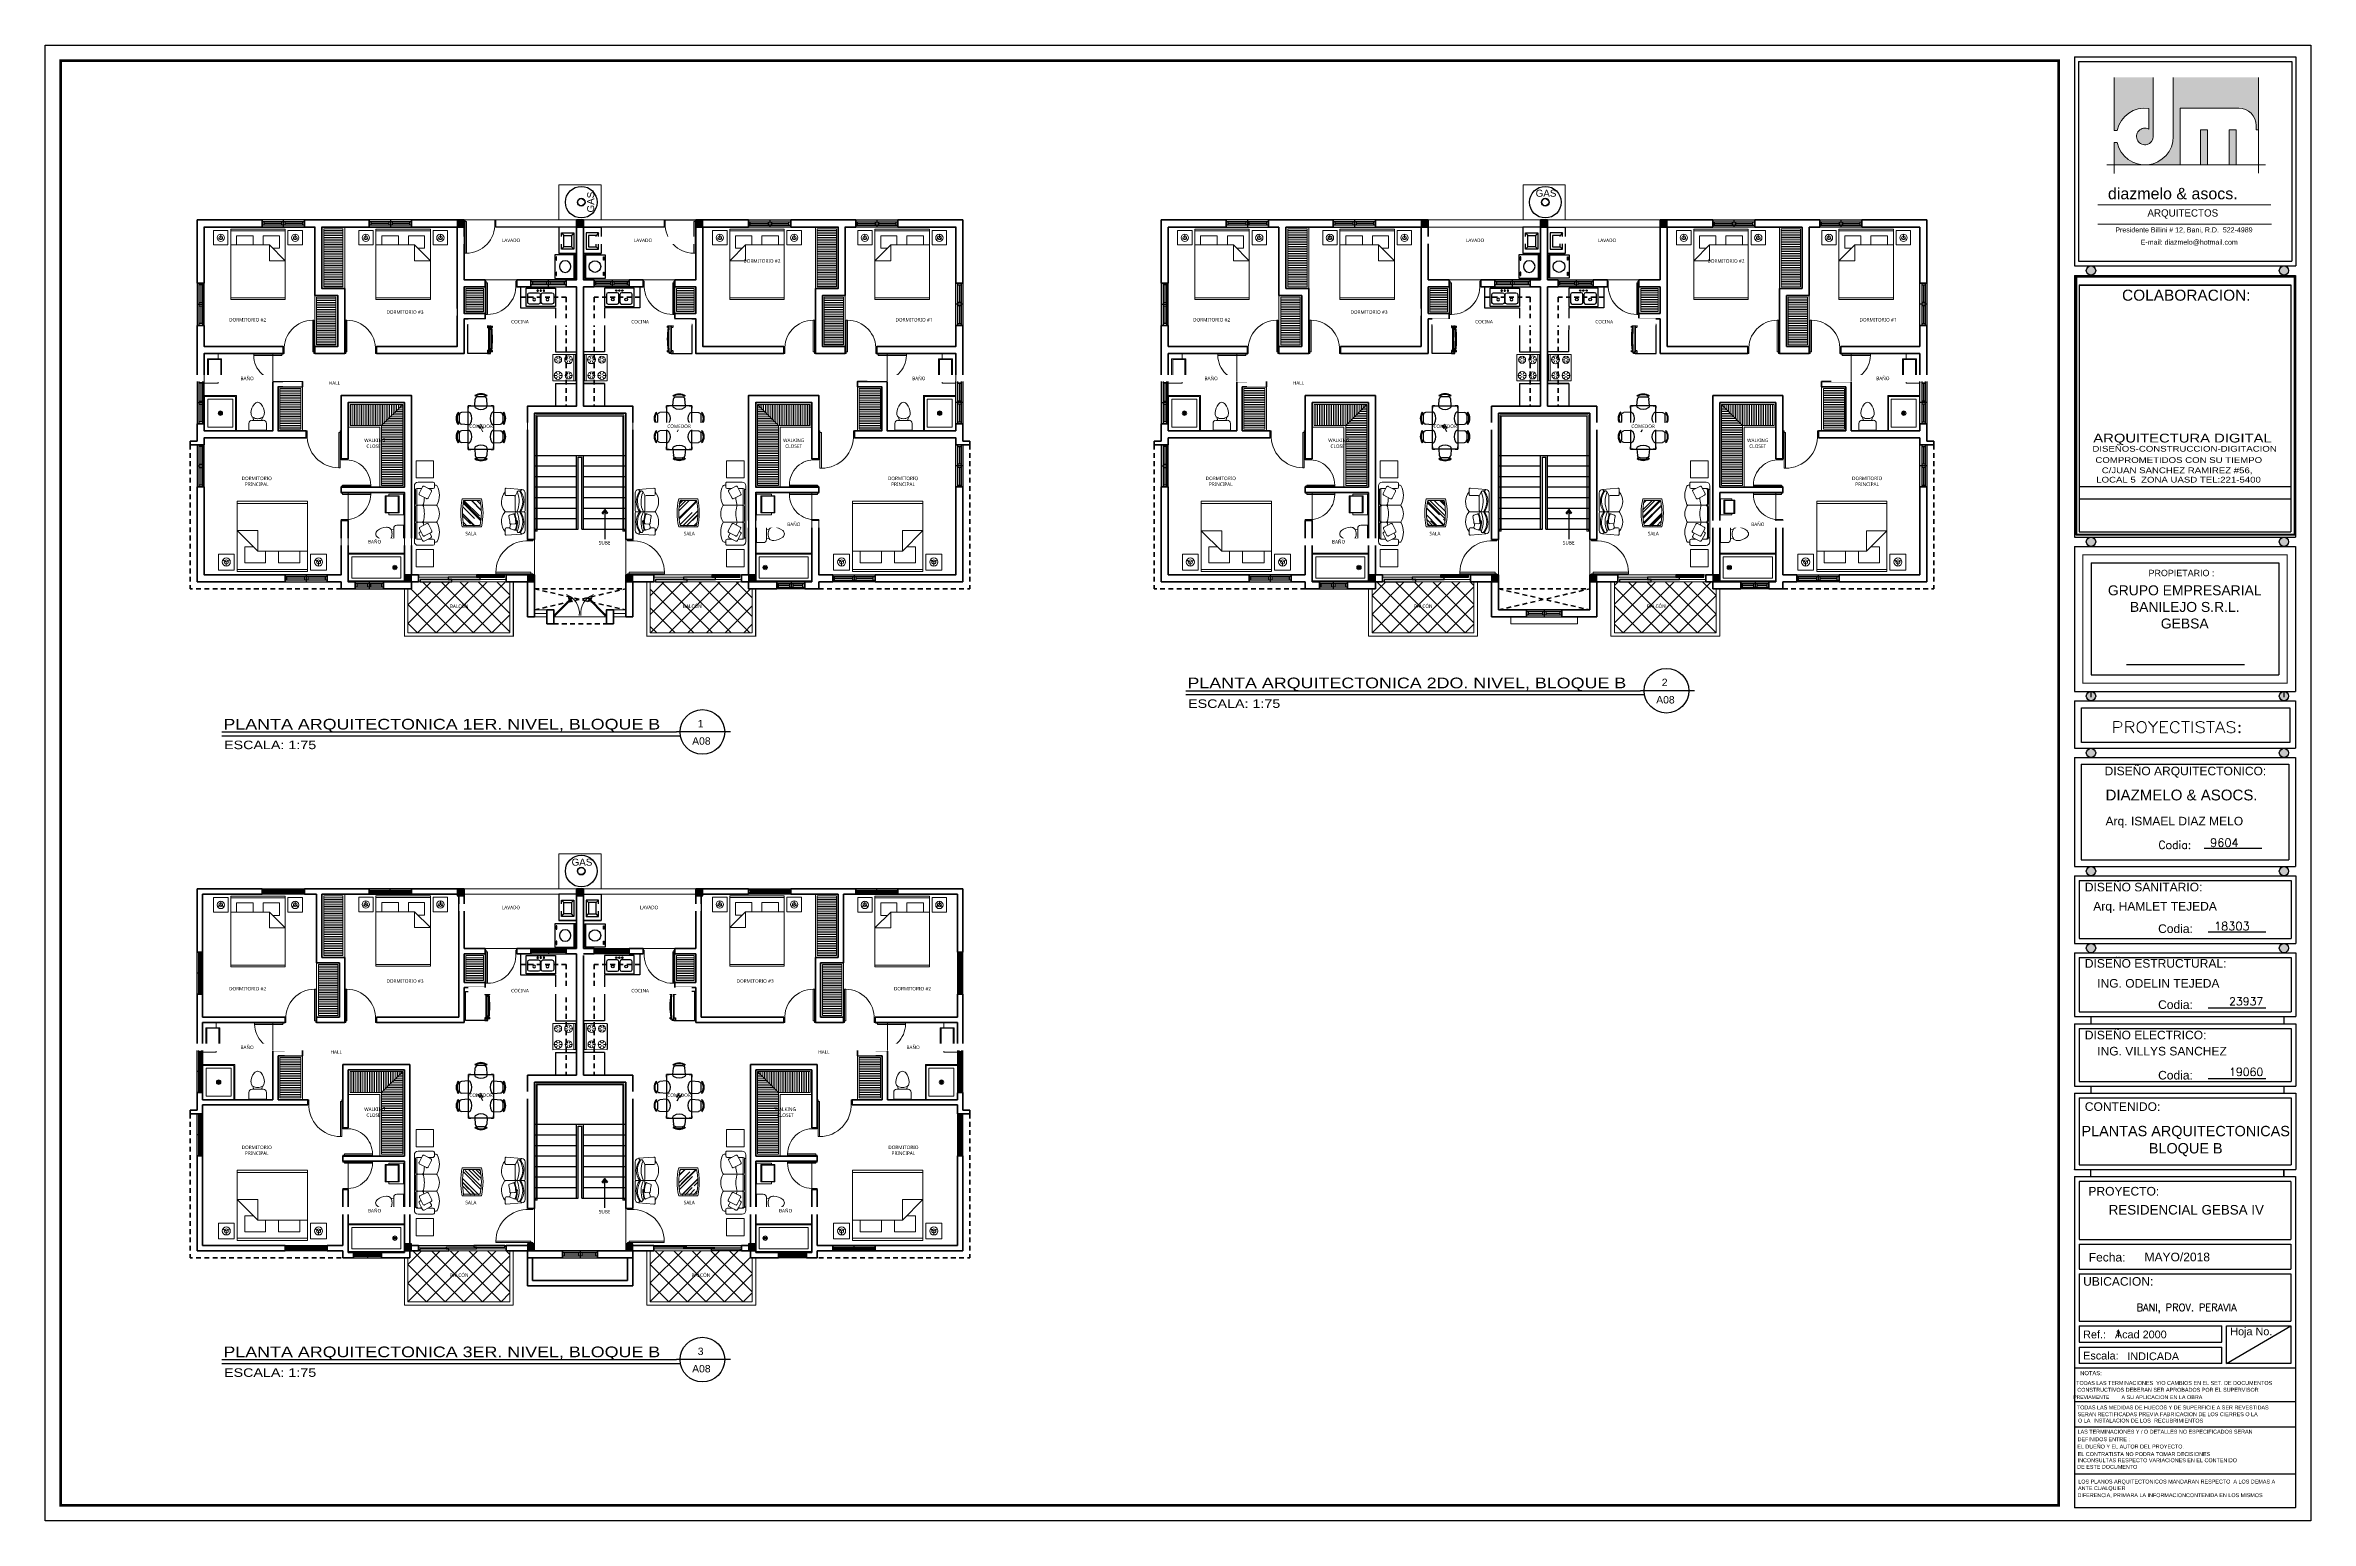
# Model space of a CAD drawing. Header units: feet. Extents: x -417 to 46, y -646 to -218.
# Drawn here: x -112.3 to -47.8, y -465.9 to -423.9 of the extents above; entities that cross this region are included whole.
import ezdxf
from ezdxf.enums import TextEntityAlignment as Align

# ---------------------------------------------------------------- set-up
doc = ezdxf.new("R2010")
doc.units = ezdxf.units.FT
doc.header["$MEASUREMENT"] = 0
doc.linetypes.add('ACAD_ISO03W100', pattern=[30, 12, -18])
doc.linetypes.add('HIDDEN', pattern=[0.375, 0.25, -0.125])
for name, color, linetype in [('00-PISOS', 30, 'Continuous'), ('1', 5, 'ACAD_ISO03W100'), ('AGUASNEGRAS', 4, 'Continuous'), ('COCINA', 2, 'Continuous'), ('columna', 9, 'Continuous'), ('DIM', 10, 'Continuous'), ('escalera', 2, 'Continuous'), ('HOJA', 7, 'Continuous'), ('MARCO', 7, 'Continuous'), ('MB3', 8, 'Continuous'), ('muross', 4, 'Continuous'), ('PERT-VENT', 2, 'Continuous'), ('RELLENO', 8, 'Continuous'), ('TARGETA', 7, 'Continuous'), ('TARJETA2', 1, 'Continuous'), ('textos', 7, 'Continuous'), ('TEXXT', 8, 'Continuous')]:
    doc.layers.add(name, color=color, linetype=linetype)
for name, color, linetype, lineweight in [('A-WALL', 4, 'Continuous', 25), ('closet', 8, 'Continuous', 5), ('FURN', 2, 'Continuous', 30), ('I-FURN', 2, 'Continuous', 0), ('MB', 2, 'Continuous', 20), ('muebles', 2, 'Continuous', 5), ('muros', 4, 'Continuous', 50), ('P-SANR-FIXT', 2, 'Continuous', 9), ('Piso', 8, 'Continuous', 9), ('pisos', 8, 'Continuous', 9), ('PUERTA', 8, 'Continuous', 9), ('puertas', 8, 'Continuous', 9), ('TEXTO', 7, 'Continuous', 5), ('TXT', 2, 'Continuous', 9), ('ventana', 160, 'Continuous', 5)]:
    doc.layers.add(name, color=color, linetype=linetype, lineweight=lineweight)
doc.layers.add('CRISTAL', color=7, linetype='Continuous', true_color=0x0061c2)
doc.styles.add('ads', font='trebuc.ttf', dxfattribs={"height": 0.14})
doc.styles.add('DAMIAN', font='arial.ttf', dxfattribs={"height": 0.12})
doc.styles.add('DIMTEXT', font='dim', dxfattribs={"width": 0.75, "bigfont": 'special'})
doc.styles.get("Standard").update_dxf_attribs({"font": 'arial.ttf', "height": 0.115})
doc.styles.add('TITTEXTM', font='romanc.shx')
pattern_1 = [(0, (2.35, 5.9), (2e-17, 0.05), [])]
pattern_2 = [(180, (19.45, 5.9), (-2e-17, 0.05), [])]
pattern_3 = [(0, (-78.128495, -434.8042), (2e-17, 0.05), [])]
pattern_4 = [(180, (-61.028495, -434.8042), (-2e-17, 0.05), [])]
pattern_5 = [(0, (-105.576954, -453.846865), (2e-17, 0.05), [])]
pattern_6 = [(90, (-105.576954, -453.796865), (-0.05, 7e-18), [])]
pattern_7 = [(0, (-105.526954, -453.846865), (2e-17, 0.05), [])]
pattern_8 = [(0, (-102.676954, -455.451066), (2e-17, 0.05), [])]
pattern_9 = [(0, (-100.276954, -450.507635), (2e-17, 0.05), [])]
pattern_10 = [(45, (-101.92695, -459.64687), (-0.265165, 0.265165), []), (135, (-101.92695, -459.64687), (-0.265165, -0.265165), [])]

# ---------------------------------------------------------------- blocks, each defined once
blk = doc.blocks.new('bath_sink_6127 - bath_sink_6127-542651-Nivel 1')
at = {"layer": 'I-FURN'}
for p, q in [((0.395, 0.244), (-0.005, 0.244)), ((-0.005, 0.244), (-0.005, -0.245)), ((0.025, -0.234), (0.025, 0.233)), ((0.025, 0.233), (0.369, 0.233)), ((0.293, 0.244), (0.293, 0.4)), ((0.369, 0.233), (0.369, -0.234)), ((0.395, -0.245), (0.395, 0.244)), ((-0.1, -0.448), (0.293, -0.448)), ((-0.005, -0.245), (0.395, -0.245)), ((0.369, -0.234), (0.025, -0.234)), ((0.293, -0.448), (0.293, -0.245))]:
    blk.add_line(p, q, dxfattribs=at)
blk = doc.blocks.new('Toilet_-_Tank_-_3D_4840 - 17_ High_ Seat Not Visible-536545-Nivel 1')
at = {"layer": 'P-SANR-FIXT'}
for p, q in [((0.248, 0.489), (-0.248, 0.489)), ((-0.248, 0.489), (-0.248, 0.298)), ((-0.159, 0.21), (-0.123, 0.21)), ((-0.123, 0.21), (-0.132, 0.127)), ((-0.123, 0.21), (0.123, 0.21)), ((0.132, 0.127), (0.123, 0.21)), ((0.123, 0.21), (0.159, 0.21)), ((0.248, 0.298), (0.248, 0.489))]:
    blk.add_line(p, q, dxfattribs=at)
for centre, radius, start, end in [((-0.159, 0.298), 0.0889, 180, 270), ((-0.023, 0.008), 0.167, 151.05961, 182.70905), ((-0.083, 0.041), 0.0995, 119.89806, 151.05961), ((0, -0.104), 0.266, 90.10194, 119.89806), ((0, -0.104), 0.266, 60.10194, 89.89806), ((0.083, 0.041), 0.0995, 28.94039, 60.10194), ((0.159, 0.298), 0.0889, 270, 360), ((0.023, 0.008), 0.167, 357.29095, 28.94039), ((0.25, 0.021), 0.441, 182.70905, 218.50584), ((0.011, -0.169), 0.136, 218.50584, 265.21903), ((-0.011, -0.169), 0.136, 274.78097, 321.49416), ((-0.25, 0.021), 0.441, 321.49416, 357.29095)]:
    blk.add_arc(centre, radius, start, end, dxfattribs=at)
blk = doc.blocks.new('Shower_Stall_9385 - 1-684532-Nivel 1')
at = {"layer": 'P-SANR-FIXT'}
for p, q in [((-0.576, 0.533), (0.424, 0.533)), ((-0.576, -0.381), (-0.576, 0.533)), ((0.424, 0.508), (-0.551, 0.508)), ((-0.551, -0.381), (-0.551, 0.508)), ((-0.475, -0.279), (-0.475, 0.432)), ((-0.475, 0.432), (0.322, 0.432)), ((-0.121, 0.108), (-0.032, 0.108)), ((-0.032, 0.099), (-0.121, 0.099)), ((-0.121, 0.081), (-0.032, 0.081)), ((-0.032, 0.072), (-0.121, 0.072)), ((-0.121, 0.053), (-0.032, 0.053)), ((-0.032, 0.044), (-0.121, 0.044)), ((0.322, 0.432), (0.322, -0.279)), ((-0.576, -0.381), (-0.551, -0.381)), ((-0.551, -0.381), (0.398, -0.381)), ((0.322, -0.279), (-0.475, -0.279))]:
    blk.add_line(p, q, dxfattribs=at)
for centre, radius, start, end in [((-0.076, 0.076), 0.0635, 360, 180), ((-0.076, 0.076), 0.0635, 0, 180), ((-0.076, 0.076), 0.0635, 180, 360), ((-0.076, 0.076), 0.0635, 180, 360), ((-0.121, 0.103), 0.00444, 90, 270), ((-0.121, 0.076), 0.00444, 90, 270), ((-0.121, 0.049), 0.00444, 90, 270), ((-0.032, 0.103), 0.00444, 270, 90), ((-0.032, 0.076), 0.00444, 270, 90), ((-0.032, 0.049), 0.00444, 270, 90), ((0.398, -0.356), 0.0254, 270, 360)]:
    blk.add_arc(centre, radius, start, end, dxfattribs=at)
blk = doc.blocks.new('bath_sink_6127 - bath_sink_6127-V2-Nivel 1')
at = {"layer": 'I-FURN'}
for p, q in [((0.293, 0.297), (-0.127, 0.297)), ((-0.127, 0.297), (-0.127, -0.29)), ((0.395, 0.244), (-0.005, 0.244)), ((-0.005, 0.244), (-0.005, -0.245)), ((0.025, -0.234), (0.025, 0.233)), ((0.025, 0.233), (0.369, 0.233)), ((0.293, 0.244), (0.293, 0.297)), ((0.369, 0.233), (0.369, -0.234)), ((0.395, -0.245), (0.395, 0.244)), ((0.293, -0.29), (-0.127, -0.29)), ((-0.005, -0.245), (0.395, -0.245)), ((0.369, -0.234), (0.025, -0.234)), ((0.293, -0.29), (0.293, -0.245))]:
    blk.add_line(p, q, dxfattribs=at)
blk = doc.blocks.new('A$C285A50AC')
at = {"layer": 'muebles'}
for p, q in [((0.001, 0.69, -0.889), (0, 0.029, -0.889)), ((0.001, 0.69), (0.001, 0.639)), ((0.763, 0.688), (0.001, 0.69)), ((0.763, 0.688, -0.889), (0.001, 0.69, -0.889)), ((0.762, 0.028, -0.889), (0.763, 0.688, -0.889)), ((0.763, 0.637), (0.763, 0.688)), ((0, 0.029, -0.889), (0.762, 0.028, -0.889)), ((0.001, 0.639), (0.763, 0.637))]:
    blk.add_line(p, q, dxfattribs=at)
at = {"layer": 'muebles', "color": 8}
for p, q in [((0.12, 0.505, 0.003), (0.054, 0.543, 0.003)), ((0.12, 0.467, 0.003), (0.054, 0.429, 0.003)), ((0.12, 0.2, 0.003), (0.065, 0.232, 0.003)), ((0.12, 0.162, 0.003), (0.065, 0.131, 0.003)), ((0.153, 0.143, 0.003), (0.152, 0.08, 0.003)), ((0.153, 0.524, 0.003), (0.153, 0.6, 0.003)), ((0.153, 0.448, 0.003), (0.153, 0.372, 0.003)), ((0.153, 0.219, 0.003), (0.153, 0.283, 0.003)), ((0.186, 0.505, 0.003), (0.252, 0.543, 0.003)), ((0.186, 0.467, 0.003), (0.252, 0.429, 0.003)), ((0.186, 0.2, 0.003), (0.241, 0.232, 0.003)), ((0.186, 0.162, 0.003), (0.241, 0.13, 0.003)), ((0.577, 0.2, 0.003), (0.511, 0.238, 0.003)), ((0.577, 0.162, 0.003), (0.511, 0.124, 0.003)), ((0.577, 0.466, 0.003), (0.522, 0.435, 0.003)), ((0.577, 0.504, 0.003), (0.523, 0.536, 0.003)), ((0.61, 0.523, 0.003), (0.611, 0.587, 0.003)), ((0.61, 0.447, 0.003), (0.61, 0.384, 0.003)), ((0.61, 0.219, 0.003), (0.61, 0.295, 0.003)), ((0.61, 0.142, 0.003), (0.61, 0.066, 0.003)), ((0.643, 0.504, 0.003), (0.698, 0.536, 0.003)), ((0.643, 0.466, 0.003), (0.698, 0.434, 0.003)), ((0.643, 0.199, 0.003), (0.709, 0.237, 0.003)), ((0.643, 0.161, 0.003), (0.709, 0.123, 0.003))]:
    blk.add_line(p, q, dxfattribs=at)
at = {"layer": 'muebles', "extrusion": (-0.001805, -0.999998, 0)}
for p, q in [((0.063, 0.027, -0.622), (0.698, 0.025, -0.622)), ((0.063, 0.027, -0.102), (0.698, 0.025, -0.102))]:
    blk.add_line(p, q, dxfattribs=at)
at = {"layer": 'muebles'}
for centre, radius in [((0.153, 0.486, 0.003), 0.114), ((0.153, 0.181, 0.003), 0.102), ((0.61, 0.181, 0.003), 0.114), ((0.61, 0.485, 0.003), 0.102)]:
    blk.add_circle(centre, radius, dxfattribs=at)
at = {"layer": 'muebles', "color": 8, "extrusion": (-0.001805, -0.999998, 0)}
for centre in [(0.089, -0.038, -0.027), (0.216, -0.038, -0.027), (0.381, -0.038, -0.027), (0.546, -0.038, -0.027), (0.673, -0.038, -0.027)]:
    blk.add_circle(centre, 0.0254, dxfattribs=at)
at = {"layer": 'muebles'}
for points in [[(0.001, 0.69, 0.254), (0.001, 0.639, 0.254), (0.763, 0.637, 0.254), (0.763, 0.688, 0.254)], [(0, 0.029), (0.001, 0.639), (0.763, 0.637), (0.762, 0.028)]]:
    blk.add_3dface(points, dxfattribs=at)
at = {"layer": 'muebles', "color": 8}
for points in [[(0.025, 0.027, -0.076), (0.025, 0.027, -0.533), (0.737, 0.025, -0.533), (0.737, 0.025, -0.076)], [(0.025, 0.027, -0.597), (0.025, 0.027, -0.851), (0.737, 0.025, -0.851), (0.737, 0.025, -0.597)]]:
    blk.add_3dface(points, dxfattribs=at)
blk = doc.blocks.new('A$C2C3967B4')
at = {"layer": 'COCINA'}
for p, q in [((0.838, 0.52), (0, 0.52)), ((0, 0.52), (0, 0)), ((0.051, 0.342), (0.051, 0.119)), ((0.356, 0.393), (0.102, 0.393)), ((0.102, 0.068), (0.356, 0.068)), ((0.406, 0.119), (0.406, 0.342)), ((0.432, 0.342), (0.432, 0.119)), ((0.737, 0.393), (0.483, 0.393)), ((0.483, 0.068), (0.737, 0.068)), ((0.787, 0.119), (0.787, 0.342)), ((0.838, 0), (0.838, 0.52)), ((0, 0), (0.838, 0))]:
    blk.add_line(p, q, dxfattribs=at)
for centre, radius in [((0.229, 0.202), 0.0381), ((0.33, 0.456), 0.0201), ((0.419, 0.456), 0.0201), ((0.508, 0.456), 0.0201), ((0.61, 0.202), 0.0381)]:
    blk.add_circle(centre, radius, dxfattribs=at)
for centre, start, end in [((0.102, 0.342), 90, 180), ((0.102, 0.119), 180, 270), ((0.356, 0.342), 0, 90), ((0.356, 0.119), 270, 0), ((0.483, 0.342), 90, 180), ((0.483, 0.119), 180, 270), ((0.737, 0.342), 0, 90), ((0.737, 0.119), 270, 0)]:
    blk.add_arc(centre, 0.0508, start, end, dxfattribs=at)
blk = doc.blocks.new('A$C007B5363')
at = {"layer": 'COCINA'}
for p, q in [((0, 0.829), (0.594, 0.829)), ((0, 0), (0, 0.829)), ((0.551, 0.816), (0.551, 0.752)), ((0.621, 0.822), (0.557, 0.822)), ((0.557, 0.746), (0.582, 0.746)), ((0.589, 0.752), (0.589, 0.778)), ((0.594, 0.829), (0.601, 0.829)), ((0.594, 0.822), (0.594, 0.829)), ((0.594, 0.045), (0.594, 0.784)), ((0.595, 0.784), (0.621, 0.784)), ((0.601, 0.829), (0.601, 0.822)), ((0.645, 0.829), (0.601, 0.829)), ((0.601, 0.784), (0.601, 0.044)), ((0.627, 0.791), (0.627, 0.816)), ((0.649, 0.778), (0.671, 0.778)), ((0.671, 0.74), (0.651, 0.74)), ((0.654, 0.702), (0.671, 0.702)), ((0.671, 0.778), (0.698, 0.778)), ((0.671, 0.74), (0.671, 0.778)), ((0.671, 0.74), (0.671, 0.778)), ((0.698, 0.74), (0.671, 0.74)), ((0.671, 0.74), (0.671, 0.702)), ((0.671, 0.702), (0.671, 0.74)), ((0.699, 0.74), (0.699, 0.778)), ((0.594, 0), (0, 0)), ((0.551, 0.076), (0.551, 0.013)), ((0.582, 0.083), (0.557, 0.083)), ((0.557, 0.006), (0.621, 0.006)), ((0.589, 0.051), (0.589, 0.076)), ((0.594, 0), (0.594, 0.006)), ((0.594, 0), (0.601, 0)), ((0.621, 0.044), (0.595, 0.044)), ((0.601, 0.006), (0.601, 0)), ((0.601, 0), (0.645, 0)), ((0.627, 0.013), (0.627, 0.038)), ((0.671, 0.051), (0.649, 0.051)), ((0.651, 0.089), (0.671, 0.089)), ((0.671, 0.127), (0.654, 0.127)), ((0.671, 0.127), (0.671, 0.089)), ((0.671, 0.089), (0.671, 0.127)), ((0.671, 0.089), (0.698, 0.089)), ((0.671, 0.051), (0.671, 0.089)), ((0.671, 0.051), (0.671, 0.089)), ((0.698, 0.051), (0.671, 0.051)), ((0.699, 0.051), (0.699, 0.089))]:
    blk.add_line(p, q, dxfattribs=at)
for centre, radius, start, end in [((0.557, 0.816), 0.00635, 90, 180), ((0.557, 0.752), 0.00635, 180, 270), ((0.582, 0.752), 0.00635, 270, 360), ((0.595, 0.778), 0.00635, 90, 180), ((0.621, 0.816), 0.00635, 360, 90), ((0.621, 0.791), 0.00635, 270, 360), ((-3.851, 0.414), 4.515, 354.73513, 5.26487), ((-3.079, 0.414), 3.761, 355.61817, 4.38183), ((-1.675, 0.414), 2.373, 352.11514, 7.88486), ((0.557, 0.076), 0.00635, 90, 180), ((0.557, 0.013), 0.00635, 180, 270), ((0.582, 0.076), 0.00635, 360, 90), ((0.595, 0.051), 0.00635, 180, 270), ((0.621, 0.038), 0.00635, 360, 90), ((0.621, 0.013), 0.00635, 270, 360)]:
    blk.add_arc(centre, radius, start, end, dxfattribs=at)
blk = doc.blocks.new('A$C4D292AF4')
at = {"layer": 'puertas'}
for points in [[(0.03, 0.05), (0.07, 0.05), (0.07, 1.05), (0.03, 1.05)], [(0, 0), (0.03, 0), (0.03, 0.1), (0, 0.1)], [(0.97, 0), (1, 0), (1, 0.1), (0.97, 0.1)]]:
    blk.add_lwpolyline(points, close=True, dxfattribs=at)
blk.add_arc((0.068, 0.147), 0.903, 357.04812, 89.85557, dxfattribs=at)
blk = doc.blocks.new('PUERTA DOBLE')
at = {"layer": 'PUERTA'}
for p, q in [((957.165, -2898.551), (957.816, -2897.899)), ((957.842, -2897.925), (957.19, -2898.576)), ((957.675, -2897.896), (957.846, -2898.067)), ((957.695, -2897.946), (957.711, -2897.932)), ((957.695, -2897.946), (957.695, -2897.948)), ((957.695, -2897.948), (957.695, -2897.949)), ((957.723, -2897.97), (957.695, -2897.948)), ((957.72, -2897.97), (957.695, -2897.949)), ((957.696, -2897.943), (957.709, -2897.931)), ((957.697, -2897.945), (957.696, -2897.943)), ((957.724, -2897.969), (957.696, -2897.946)), ((957.727, -2897.965), (957.7, -2897.941)), ((957.709, -2897.931), (957.705, -2897.934)), ((957.705, -2897.935), (957.705, -2897.934)), ((957.731, -2897.961), (957.706, -2897.936)), ((957.723, -2897.917), (957.709, -2897.931)), ((957.709, -2897.931), (957.713, -2897.926)), ((957.725, -2897.916), (957.711, -2897.932)), ((957.713, -2897.926), (957.714, -2897.926)), ((957.739, -2897.953), (957.715, -2897.927)), ((957.744, -2897.948), (957.72, -2897.922)), ((957.723, -2897.917), (957.723, -2897.918)), ((957.723, -2897.97), (957.735, -2897.957)), ((957.724, -2897.99), (957.732, -2897.977)), ((957.727, -2897.916), (957.725, -2897.916)), ((957.748, -2897.945), (957.725, -2897.917)), ((957.749, -2897.944), (957.726, -2897.916)), ((957.726, -2897.989), (957.736, -2897.973)), ((957.728, -2897.916), (957.727, -2897.916)), ((957.749, -2897.941), (957.728, -2897.916)), ((957.73, -2897.966), (957.737, -2897.959)), ((957.733, -2897.97), (957.73, -2897.966)), ((957.733, -2897.97), (957.73, -2897.966)), ((957.734, -2897.969), (957.731, -2897.965)), ((957.736, -2897.967), (957.732, -2897.964)), ((957.732, -2897.981), (957.738, -2897.971)), ((957.732, -2897.977), (957.733, -2897.977)), ((957.733, -2897.97), (957.74, -2897.961)), ((957.738, -2897.965), (957.734, -2897.961)), ((957.749, -2897.944), (957.735, -2897.957)), ((957.745, -2897.951), (957.737, -2897.959)), ((957.739, -2897.976), (957.74, -2897.969)), ((957.749, -2897.954), (957.74, -2897.961)), ((957.743, -2897.959), (957.74, -2897.956)), ((957.745, -2897.957), (957.743, -2897.953)), ((957.744, -2897.97), (957.743, -2897.966)), ((957.747, -2897.956), (957.744, -2897.952)), ((957.749, -2897.965), (957.744, -2897.964)), ((957.749, -2897.954), (957.745, -2897.951)), ((957.747, -2897.954), (957.745, -2897.952)), ((957.753, -2897.96), (957.747, -2897.961)), ((957.773, -2897.994), (957.747, -2897.968)), ((957.76, -2897.953), (957.749, -2897.959)), ((957.751, -2898.019), (957.765, -2898.009)), ((957.766, -2897.947), (957.752, -2897.957)), ((957.753, -2898.016), (957.769, -2898.006)), ((957.756, -2897.954), (957.755, -2897.954)), ((957.769, -2897.945), (957.756, -2897.954)), ((957.759, -2898.01), (957.771, -2898.004)), ((957.766, -2898.003), (957.773, -2898.002)), ((957.772, -2897.998), (957.776, -2897.998)), ((957.772, -2898.009), (957.78, -2898)), ((957.772, -2898.019), (957.785, -2898.006)), ((957.772, -2898.009), (957.776, -2898.012)), ((957.772, -2898.009), (957.776, -2898.011)), ((957.772, -2898.019), (957.793, -2898.046)), ((957.772, -2898.022), (957.791, -2898.046)), ((957.773, -2898.008), (957.777, -2898.011)), ((957.773, -2898.018), (957.796, -2898.045)), ((957.775, -2898.007), (957.778, -2898.009)), ((957.776, -2897.994), (957.777, -2897.997)), ((957.776, -2898.012), (957.783, -2898.004)), ((957.777, -2898.004), (957.78, -2898.007)), ((957.777, -2898.015), (957.8, -2898.04)), ((957.788, -2897.994), (957.78, -2898)), ((957.782, -2897.987), (957.781, -2897.995)), ((957.781, -2898.01), (957.805, -2898.035)), ((957.782, -2897.998), (957.785, -2898.002)), ((957.788, -2897.981), (957.783, -2897.992)), ((957.791, -2897.997), (957.783, -2898.004)), ((957.784, -2897.996), (957.788, -2897.999)), ((957.795, -2897.975), (957.785, -2897.99)), ((957.797, -2897.993), (957.785, -2898.006)), ((957.786, -2897.994), (957.79, -2897.997)), ((957.787, -2897.995), (957.79, -2897.998)), ((957.797, -2897.973), (957.788, -2897.986)), ((957.788, -2897.994), (957.79, -2897.997)), ((957.789, -2898.002), (957.814, -2898.026)), ((957.793, -2898.046), (957.792, -2898.046)), ((957.795, -2898.046), (957.793, -2898.046)), ((957.795, -2897.997), (957.794, -2897.997)), ((957.794, -2897.998), (957.819, -2898.021)), ((957.795, -2898.046), (957.809, -2898.03)), ((957.796, -2897.995), (957.824, -2898.017)), ((957.798, -2897.971), (957.797, -2897.97)), ((957.797, -2897.973), (957.798, -2897.971)), ((957.797, -2898.044), (957.798, -2898.044)), ((957.798, -2898.044), (957.81, -2898.031)), ((957.801, -2897.993), (957.825, -2898.012)), ((957.806, -2898.036), (957.807, -2898.036)), ((957.81, -2898.031), (957.807, -2898.036)), ((957.825, -2898.016), (957.809, -2898.03)), ((957.823, -2898.018), (957.81, -2898.031)), ((957.81, -2898.031), (957.815, -2898.028)), ((957.815, -2898.028), (957.815, -2898.026)), ((957.815, -2898.027), (957.815, -2898.027)), ((957.816, -2897.899), (957.842, -2897.925)), ((957.823, -2898.018), (957.823, -2898.017)), ((957.825, -2898.012), (957.825, -2898.014)), ((957.825, -2898.014), (957.825, -2898.016)), ((958.586, -2897.896), (958.415, -2898.067)), ((958.445, -2897.899), (958.419, -2897.925)), ((958.419, -2897.925), (959.071, -2898.576)), ((958.46, -2897.993), (958.436, -2898.012)), ((958.436, -2898.012), (958.436, -2898.014)), ((958.436, -2898.014), (958.436, -2898.016)), ((958.436, -2898.016), (958.452, -2898.03)), ((958.465, -2897.995), (958.437, -2898.017)), ((958.437, -2898.018), (958.438, -2898.017)), ((958.437, -2898.018), (958.45, -2898.031)), ((958.467, -2897.998), (958.442, -2898.021)), ((959.096, -2898.551), (958.445, -2897.899)), ((958.446, -2898.028), (958.445, -2898.026)), ((958.446, -2898.027), (958.446, -2898.027)), ((958.45, -2898.031), (958.446, -2898.028)), ((958.472, -2898.002), (958.447, -2898.026)), ((958.45, -2898.031), (958.454, -2898.036)), ((958.463, -2898.044), (958.45, -2898.031)), ((958.466, -2898.046), (958.452, -2898.03)), ((958.455, -2898.036), (958.454, -2898.036)), ((958.48, -2898.01), (958.456, -2898.035)), ((958.484, -2898.015), (958.461, -2898.04)), ((958.463, -2897.971), (958.464, -2897.97)), ((958.463, -2897.973), (958.463, -2897.971)), ((958.463, -2897.973), (958.473, -2897.986)), ((958.464, -2898.044), (958.463, -2898.044)), ((958.464, -2897.993), (958.476, -2898.006)), ((958.487, -2898.018), (958.465, -2898.045)), ((958.466, -2897.975), (958.475, -2897.99)), ((958.466, -2897.997), (958.467, -2897.997)), ((958.466, -2898.046), (958.468, -2898.046)), ((958.488, -2898.019), (958.468, -2898.046)), ((958.468, -2898.046), (958.469, -2898.046)), ((958.469, -2897.997), (958.478, -2898.004)), ((958.489, -2898.022), (958.469, -2898.046)), ((958.473, -2897.994), (958.471, -2897.997)), ((958.474, -2897.994), (958.471, -2897.997)), ((958.474, -2897.995), (958.471, -2897.998)), ((958.473, -2897.981), (958.478, -2897.992)), ((958.473, -2897.994), (958.481, -2898)), ((958.477, -2897.996), (958.473, -2897.999)), ((958.479, -2897.998), (958.475, -2898.002)), ((958.488, -2898.019), (958.476, -2898.006)), ((958.485, -2898.012), (958.478, -2898.004)), ((958.479, -2897.987), (958.48, -2897.995)), ((958.484, -2898.004), (958.48, -2898.007)), ((958.488, -2898.009), (958.481, -2898)), ((958.486, -2898.007), (958.483, -2898.009)), ((958.485, -2897.994), (958.484, -2897.997)), ((958.487, -2898.008), (958.484, -2898.011)), ((958.488, -2897.998), (958.485, -2897.998)), ((958.488, -2898.009), (958.485, -2898.012)), ((958.488, -2898.009), (958.485, -2898.011)), ((958.495, -2898.003), (958.487, -2898.002)), ((958.488, -2897.994), (958.514, -2897.968)), ((958.502, -2898.01), (958.49, -2898.004)), ((958.492, -2897.945), (958.505, -2897.954)), ((958.508, -2898.016), (958.492, -2898.006)), ((958.495, -2897.947), (958.509, -2897.957)), ((958.51, -2898.019), (958.496, -2898.009)), ((958.5, -2897.953), (958.511, -2897.959)), ((958.505, -2897.954), (958.506, -2897.954)), ((958.507, -2897.96), (958.514, -2897.961)), ((958.512, -2897.941), (958.533, -2897.916)), ((958.512, -2897.944), (958.535, -2897.916)), ((958.512, -2897.944), (958.525, -2897.957)), ((958.512, -2897.954), (958.516, -2897.951)), ((958.512, -2897.954), (958.521, -2897.961)), ((958.512, -2897.965), (958.517, -2897.964)), ((958.513, -2897.945), (958.536, -2897.917)), ((958.513, -2897.954), (958.516, -2897.952)), ((958.514, -2897.956), (958.517, -2897.952)), ((958.516, -2897.951), (958.524, -2897.959)), ((958.516, -2897.957), (958.518, -2897.953)), ((958.517, -2897.948), (958.541, -2897.922)), ((958.517, -2897.97), (958.518, -2897.966)), ((958.518, -2897.959), (958.521, -2897.956)), ((958.528, -2897.97), (958.521, -2897.961)), ((958.522, -2897.976), (958.521, -2897.969)), ((958.522, -2897.953), (958.546, -2897.927)), ((958.523, -2897.965), (958.527, -2897.961)), ((958.529, -2897.981), (958.523, -2897.971)), ((958.531, -2897.966), (958.524, -2897.959)), ((958.538, -2897.97), (958.525, -2897.957)), ((958.525, -2897.967), (958.529, -2897.964)), ((958.535, -2897.989), (958.525, -2897.973)), ((958.526, -2897.969), (958.53, -2897.965)), ((958.528, -2897.97), (958.531, -2897.966)), ((958.528, -2897.97), (958.531, -2897.966)), ((958.529, -2897.977), (958.528, -2897.977)), ((958.537, -2897.99), (958.529, -2897.977)), ((958.53, -2897.961), (958.555, -2897.936)), ((958.533, -2897.916), (958.534, -2897.916)), ((958.534, -2897.916), (958.536, -2897.916)), ((958.534, -2897.965), (958.561, -2897.941)), ((958.536, -2897.916), (958.55, -2897.932)), ((958.537, -2897.969), (958.565, -2897.946)), ((958.538, -2897.917), (958.551, -2897.931)), ((958.538, -2897.917), (958.538, -2897.918)), ((958.538, -2897.97), (958.566, -2897.948)), ((958.541, -2897.97), (958.566, -2897.949)), ((958.548, -2897.926), (958.546, -2897.926)), ((958.551, -2897.931), (958.548, -2897.926)), ((958.566, -2897.946), (958.55, -2897.932)), ((958.551, -2897.931), (958.556, -2897.934)), ((958.564, -2897.943), (958.551, -2897.931)), ((958.556, -2897.935), (958.556, -2897.934)), ((958.563, -2897.945), (958.564, -2897.943)), ((958.566, -2897.946), (958.566, -2897.948)), ((958.566, -2897.948), (958.566, -2897.949)), ((957.16, -2898.52), (957.13, -2898.52)), ((957.19, -2898.635), (957.13, -2898.635)), ((957.16, -2898.517), (957.16, -2898.576)), ((957.16, -2898.576), (957.19, -2898.576)), ((957.19, -2898.576), (957.165, -2898.551)), ((957.19, -2898.635), (957.19, -2898.576)), ((959.071, -2898.576), (959.096, -2898.551)), ((959.071, -2898.635), (959.071, -2898.576)), ((959.101, -2898.576), (959.071, -2898.576)), ((959.071, -2898.635), (959.13, -2898.635)), ((959.101, -2898.517), (959.101, -2898.576)), ((959.101, -2898.52), (959.13, -2898.52))]:
    blk.add_line(p, q, dxfattribs=at)
at = {"layer": 'PUERTA', "extrusion": (0, 0, -1)}
for centre, radius, start, end in [((-957.349, -2898.492), 0.756, 111.06671, 186.41547), ((-957.721, -2897.967), 0.00261, 243.43495, 296.56505), ((-957.725, -2897.992), 0.00166, 315, 45), ((-957.728, -2897.965), 0.00166, 225, 315), ((-957.734, -2897.971), 0.00261, 296.56505, 26.56505), ((-957.731, -2897.974), 0.00261, 153.43495, 225), ((-957.744, -2897.949), 0.00261, 116.56505, 243.43495), ((-957.746, -2897.942), 0.00261, 153.43495, 225), ((-957.75, -2898.017), 0.00166, 225, 315), ((-957.75, -2897.955), 0.00166, 45, 135), ((-957.753, -2897.952), 0.00261, 243.43495, 296.56505), ((-957.768, -2898.011), 0.00332, 45, 108.43495), ((-957.77, -2898.008), 0.00261, 206.56505, 315), ((-957.77, -2897.946), 0.00166, 45, 135), ((-957.773, -2898.021), 0.00166, 315, 45), ((-957.777, -2898.014), 0.00261, 296.56505, 26.56505), ((-957.789, -2897.989), 0.00166, 315, 45), ((-957.785, -2897.991), 0.00261, 153.43495, 225), ((-957.792, -2897.998), 0.00166, 45, 135), ((-957.799, -2897.995), 0.00166, 44.6517, 134.6517), ((-958.912, -2898.492), 0.756, 353.58453, 68.93329), ((-958.461, -2897.995), 0.00166, 45.3483, 135.3483), ((-958.468, -2897.998), 0.00166, 45, 135), ((-958.472, -2897.989), 0.00166, 135, 225), ((-958.475, -2897.991), 0.00261, 315, 26.56505), ((-958.484, -2898.014), 0.00261, 153.43495, 243.43495), ((-958.491, -2898.008), 0.00261, 225, 333.43495), ((-958.487, -2898.021), 0.00166, 135, 225), ((-958.491, -2897.946), 0.00166, 45, 135), ((-958.493, -2898.011), 0.00332, 71.56505, 135), ((-958.508, -2897.952), 0.00261, 243.43495, 296.56505), ((-958.511, -2897.955), 0.00166, 45, 135), ((-958.511, -2898.017), 0.00166, 225, 315), ((-958.515, -2897.942), 0.00261, 315, 26.56505), ((-958.517, -2897.949), 0.00261, 296.56505, 63.43495), ((-958.53, -2897.974), 0.00261, 315, 26.56505), ((-958.527, -2897.971), 0.00261, 153.43495, 243.43495), ((-958.532, -2897.965), 0.00166, 225, 315), ((-958.536, -2897.992), 0.00166, 135, 225), ((-958.54, -2897.967), 0.00261, 243.43495, 296.56505)]:
    blk.add_arc(centre, radius, start, end, dxfattribs=at)
blk = doc.blocks.new('A$C074D4DC8')
at = {"layer": 'FURN'}
blk.add_line((0.042, 0.342), (0.042, -0.198), dxfattribs=at)
for points in [[(0.042, 0.342), (-0.008, 0.274), (0.012, 0.262), (0.042, 0.342)], [(0.042, 0.342), (0.092, 0.274), (0.072, 0.262), (0.042, 0.342)]]:
    blk.add_lwpolyline(points, dxfattribs=at)
blk = doc.blocks.new('A$C45091238')
for points in [[(0.05, 0), (0.946, 0), (0.946, 0.067), (0.05, 0.067)], [(0.846, 0.067), (1.753, 0.067), (1.753, 0.133), (0.846, 0.133)], [(1.653, 0.133), (2.45, 0.133), (2.45, 0.2), (1.653, 0.2)]]:
    blk.add_hatch(color=256).paths.add_polyline_path(points)
at = {"layer": 'PERT-VENT', "extrusion": (-6.28888e-16, -1.94037e-15, -1)}
for points in [[(-0.05, 0), (-0.946, 0), (-0.946, 0.067), (-0.05, 0.067)], [(-0.846, 0.067), (-1.753, 0.067), (-1.753, 0.133), (-0.846, 0.133)], [(-1.653, 0.133), (-2.45, 0.133), (-2.45, 0.2), (-1.653, 0.2)]]:
    blk.add_lwpolyline(points, close=True, dxfattribs=at)
at = {"layer": 'Piso'}
for p, q in [((0, 0.2), (2.5, 0.2)), ((0, 0), (2.5, 0))]:
    blk.add_line(p, q, dxfattribs=at)
at = {"layer": 'Piso', "extrusion": (-6.28888e-16, -1.94037e-15, -1)}
for p, q in [((0.896, 0.133), (0, 0.133)), ((1.753, 0.067), (2.5, 0.067))]:
    blk.add_line(p, q, dxfattribs=at)
blk = doc.blocks.new('A$C26A1068B')
at = {"layer": 'muebles', "linetype": 'Continuous'}
for p, q in [((2.003, 2.041, 224.56), (0, 2.041, 224.56)), ((0, 2.041, 224.56), (0, 0.491, 224.56)), ((0.047, 0.491, 224.56), (0.047, 2.041, 224.56)), ((0.45, 1.59, 224.56), (0.901, 2.041, 224.56)), ((0.901, 2.041, 224.56), (0.901, 1.59, 224.56)), ((1.956, 2.041, 224.56), (1.956, 0.491, 224.56)), ((2.003, 0.491, 224.56), (2.003, 2.041, 224.56)), ((0.545, 1.875, 224.56), (0.19, 1.875, 224.56)), ((0.19, 1.875, 224.56), (0.19, 1.417, 224.56)), ((0.19, 1.417, 224.56), (0.45, 1.417, 224.56)), ((0.901, 1.59, 224.56), (0.45, 1.59, 224.56)), ((0.45, 0.491, 224.56), (0.45, 1.59, 224.56)), ((0.545, 1.685, 224.56), (0.545, 1.875, 224.56)), ((0.19, 1.13, 224.56), (0.19, 0.657, 224.56)), ((0.45, 1.13, 224.56), (0.19, 1.13, 224.56)), ((0.19, 0.657, 224.56), (0.45, 0.657, 224.56)), ((0, 0.491, 224.56), (2.003, 0.491, 224.56))]:
    blk.add_line(p, q, dxfattribs=at)
at = {"layer": 'muebles', "color": 2, "linetype": 'Continuous'}
for p, q in [((0.45, 2.531, 224.56), (0.038, 2.531, 224.56)), ((0.038, 2.119, 224.56), (0.038, 2.531, 224.56)), ((0.45, 2.119, 224.56), (0.038, 2.119, 224.56)), ((0.45, 2.119, 224.56), (0.45, 2.531, 224.56)), ((0.45, 0.412, 224.56), (0.038, 0.412, 224.56)), ((0.038, 0.412, 224.56), (0.038, 0, 224.56)), ((0.45, 0, 224.56), (0.038, 0, 224.56)), ((0.45, 0.412, 224.56), (0.45, 0, 224.56))]:
    blk.add_line(p, q, dxfattribs=at)
at = {"layer": 'muebles', "color": 8, "linetype": 'Continuous'}
for p, q in [((0.246, 2.326, 224.56), (0.141, 2.326, 224.56)), ((0.246, 2.326, 224.56), (0.298, 2.416, 224.56)), ((0.246, 2.326, 224.56), (0.298, 2.235, 224.56)), ((0.246, 0.206, 224.56), (0.141, 0.206, 224.56)), ((0.246, 0.206, 224.56), (0.298, 0.296, 224.56)), ((0.246, 0.206, 224.56), (0.298, 0.115, 224.56))]:
    blk.add_line(p, q, dxfattribs=at)
for centre, major_axis in [((0.246, 2.326, 224.56), (-0.074, -0.074)), ((0.246, 0.206, 224.56), (-0.037, 0.037))]:
    blk.add_ellipse(centre, major_axis=major_axis, ratio=1, dxfattribs=at)
at = {"layer": 'muebles', "color": 8, "linetype": 'Continuous', "extrusion": (0, 0, -1)}
for centre, major_axis in [((0.246, 2.326, 224.56), (-0.037, -0.037)), ((0.246, 0.206, 224.56), (-0.074, 0.074))]:
    blk.add_ellipse(centre, major_axis=major_axis, ratio=1, dxfattribs=at)
blk = doc.blocks.new('A$C154754DE')
at = {"layer": 'muebles', "color": 2, "linetype": 'Continuous'}
for p, q in [((1.505, 3.079, 224.56), (1.958, 3.079, 224.56)), ((1.505, 2.626, 224.56), (1.505, 3.079, 224.56)), ((1.505, 2.626, 224.56), (1.958, 2.626, 224.56)), ((1.958, 2.626, 224.56), (1.958, 3.079, 224.56)), ((1.505, 0.453, 224.56), (1.958, 0.453, 224.56)), ((1.505, 0.453, 224.56), (1.505, 0, 224.56)), ((1.505, 0, 224.56), (1.958, 0, 224.56)), ((1.958, 0.453, 224.56), (1.958, 0, 224.56))]:
    blk.add_line(p, q, dxfattribs=at)
at = {"layer": 'muebles', "color": 8, "linetype": 'Continuous'}
for p, q in [((1.729, 2.853, 224.56), (1.672, 2.953, 224.56)), ((1.729, 2.853, 224.56), (1.672, 2.754, 224.56)), ((1.729, 2.853, 224.56), (1.844, 2.853, 224.56)), ((1.729, 0.226, 224.56), (1.672, 0.326, 224.56)), ((1.729, 0.226, 224.56), (1.672, 0.126, 224.56)), ((1.729, 0.226, 224.56), (1.844, 0.226, 224.56))]:
    blk.add_line(p, q, dxfattribs=at)
at = {"layer": 'muebles', "linetype": 'Continuous'}
for p, q in [((0, 2.54, 224.56), (2, 2.54, 224.56)), ((0, 0.54, 224.56), (0, 2.54, 224.56)), ((0.061, 2.54, 224.56), (0.061, 0.54, 224.56)), ((1.419, 1.958, 224.56), (0.837, 2.54, 224.56)), ((0.837, 2.54, 224.56), (0.837, 1.958, 224.56)), ((0.837, 1.958, 224.56), (1.419, 1.958, 224.56)), ((1.296, 2.326, 224.56), (1.755, 2.326, 224.56)), ((1.296, 2.081, 224.56), (1.296, 2.326, 224.56)), ((1.419, 0.54, 224.56), (1.419, 1.958, 224.56)), ((1.755, 2.326, 224.56), (1.755, 1.734, 224.56)), ((1.939, 0.54, 224.56), (1.939, 2.54, 224.56)), ((2, 2.54, 224.56), (2, 0.54, 224.56)), ((1.755, 1.734, 224.56), (1.419, 1.734, 224.56)), ((1.419, 1.364, 224.56), (1.755, 1.364, 224.56)), ((1.755, 1.364, 224.56), (1.755, 0.754, 224.56)), ((1.755, 0.754, 224.56), (1.419, 0.754, 224.56)), ((2, 0.54, 224.56), (0, 0.54, 224.56))]:
    blk.add_line(p, q, dxfattribs=at)
at = {"layer": 'muebles', "color": 8, "linetype": 'Continuous', "extrusion": (0, 0, -1)}
for centre, major_axis, start_param, end_param in [((1.729, 2.853, 224.56), (-0.0814, -0.0814), -1.570796, 4.712389), ((1.729, 0.226, 224.56), (-0.0407, 0.0407), 1.570796326794897, 7.853981633974483)]:
    blk.add_ellipse(centre, major_axis=major_axis, ratio=1, start_param=start_param, end_param=end_param, dxfattribs=at)
at = {"layer": 'muebles', "color": 8, "linetype": 'Continuous'}
for centre, major_axis, start_param, end_param in [((1.729, 2.853, 224.56), (-0.0407, -0.0407), 1.570796326794897, 7.853981633974483), ((1.729, 0.226, 224.56), (-0.0814, 0.0814), -1.570796, 4.712389)]:
    blk.add_ellipse(centre, major_axis=major_axis, ratio=1, start_param=start_param, end_param=end_param, dxfattribs=at)
blk = doc.blocks.new('A$C5D053580')
at = {"color": 8}
for p, q in [((0.761, 1.017), (0.69, 1.123)), ((0.845, 0.914), (0.753, 1.083)), ((0.855, 1.016), (0.772, 1.159))]:
    blk.add_line(p, q, dxfattribs=at)
at = {"layer": 'FURN'}
for p, q in [((0.082, 1.516, -0.375), (0.059, 1.532, -0.375)), ((0.095, 1.441, -0.375), (0.095, 1.24, -0.375)), ((0.375, 1.54, -0.375), (0.169, 1.522, -0.375)), ((0.585, 1.746, -0.375), (0.602, 1.952, -0.375)), ((0.608, 2.04, -0.375), (0.592, 2.062, -0.375)), ((0.884, 2.026, -0.375), (0.683, 2.026, -0.375)), ((0.96, 2.04, -0.375), (0.975, 2.062, -0.375)), ((0.983, 1.746, -0.375), (0.965, 1.952, -0.375)), ((1.192, 1.54, -0.375), (1.398, 1.523, -0.375)), ((1.472, 1.442, -0.375), (1.472, 1.241, -0.375)), ((1.486, 1.517, -0.375), (1.508, 1.533, -0.375)), ((0.082, 1.164, -0.375), (0.059, 1.149, -0.375)), ((0.082, 0.937, -0.375), (0.059, 0.953, -0.375)), ((0.095, 0.862, -0.375), (0.095, 0.661, -0.375)), ((0.375, 1.141, -0.375), (0.169, 1.159, -0.375)), ((0.375, 0.96, -0.375), (0.169, 0.943, -0.375)), ((1.192, 1.142, -0.375), (1.398, 1.16, -0.375)), ((1.192, 0.96, -0.375), (1.398, 0.943, -0.375)), ((1.472, 0.862, -0.375), (1.472, 0.661, -0.375)), ((1.486, 1.165, -0.375), (1.508, 1.15, -0.375)), ((1.486, 0.937, -0.375), (1.508, 0.953, -0.375)), ((0.082, 0.585, -0.375), (0.059, 0.57, -0.375)), ((0.375, 0.562, -0.375), (0.169, 0.58, -0.375)), ((0.585, 0.375, -0.375), (0.602, 0.169, -0.375)), ((0.608, 0.082, -0.375), (0.592, 0.059, -0.375)), ((0.884, 0.095, -0.375), (0.683, 0.095, -0.375)), ((0.96, 0.082, -0.375), (0.975, 0.059, -0.375)), ((0.983, 0.375, -0.375), (0.965, 0.169, -0.375)), ((1.192, 0.562, -0.375), (1.398, 0.58, -0.375)), ((1.486, 0.585, -0.375), (1.508, 0.57, -0.375))]:
    blk.add_line(p, q, dxfattribs=at)
at = {"layer": 'FURN', "linetype": 'Continuous'}
for p, q in [((0.384, 1.741, 0.375), (1.184, 1.741, 0.375)), ((0.384, 0.361, 0.375), (0.384, 1.741, 0.375)), ((1.184, 1.741, 0.375), (1.184, 0.361, 0.375)), ((1.184, 0.361, 0.375), (0.384, 0.361, 0.375))]:
    blk.add_line(p, q, dxfattribs=at)
at = {"layer": 'FURN'}
for centre, radius, start, end in [((0.339, 1.34, -0.375), 0.339, 145.61966, 214.38034), ((0.339, 1.34, -0.375), 0.312, 145.61966, 214.38034), ((0.176, 1.441, -0.375), 0.0813, 94.96974, 180), ((0.382, 1.459, -0.375), 0.0813, 31.59303, 94.96974), ((0.19, 1.34, -0.375), 0.307, 328.40697, 31.59303), ((0.665, 1.739, -0.375), 0.0813, 175.03026, 238.40697), ((0.784, 1.782, -0.375), 0.339, 55.61966, 124.38034), ((0.683, 1.945, -0.375), 0.0813, 90, 175.03026), ((0.784, 1.782, -0.375), 0.312, 55.61966, 124.38034), ((0.784, 1.931, -0.375), 0.307, 238.40697, 301.59303), ((0.884, 1.945, -0.375), 0.0813, 4.96974, 90), ((0.902, 1.739, -0.375), 0.0813, 301.59303, 4.96974), ((1.378, 1.341, -0.375), 0.307, 148.40697, 211.59303), ((1.185, 1.46, -0.375), 0.0813, 85.03026, 148.40697), ((1.391, 1.442, -0.375), 0.0813, 0, 85.03026), ((1.229, 1.341, -0.375), 0.312, 325.61966, 34.38034), ((1.229, 1.341, -0.375), 0.339, 325.61966, 34.38034), ((0.339, 0.761, -0.375), 0.339, 145.61966, 214.38034), ((0.339, 0.761, -0.375), 0.312, 145.61966, 214.38034), ((0.176, 1.24, -0.375), 0.0813, 180, 265.03026), ((0.176, 0.862, -0.375), 0.0813, 94.96974, 180), ((0.382, 1.222, -0.375), 0.0813, 265.03026, 328.40697), ((0.382, 0.88, -0.375), 0.0813, 31.59303, 94.96974), ((0.19, 0.761, -0.375), 0.307, 328.40697, 31.59303), ((1.378, 0.761, -0.375), 0.307, 148.40697, 211.59303), ((1.185, 1.223, -0.375), 0.0813, 211.59303, 274.96974), ((1.185, 0.88, -0.375), 0.0813, 85.03026, 148.40697), ((1.391, 1.241, -0.375), 0.0813, 274.96974, 0), ((1.391, 0.862, -0.375), 0.0813, 0, 85.03026), ((1.229, 0.761, -0.375), 0.312, 325.61966, 34.38034), ((1.229, 0.761, -0.375), 0.339, 325.61966, 34.38034), ((0.176, 0.661, -0.375), 0.0813, 180, 265.03026), ((0.382, 0.643, -0.375), 0.0813, 265.03026, 328.40697), ((0.665, 0.382, -0.375), 0.0813, 121.59303, 184.96974), ((0.784, 0.339, -0.375), 0.339, 235.61966, 304.38034), ((0.683, 0.176, -0.375), 0.0813, 184.96974, 270), ((0.784, 0.339, -0.375), 0.312, 235.61966, 304.38034), ((0.784, 0.19, -0.375), 0.307, 58.40697, 121.59303), ((0.884, 0.176, -0.375), 0.0813, 270, 355.03026), ((0.902, 0.382, -0.375), 0.0813, 355.03026, 58.40697), ((1.185, 0.643, -0.375), 0.0813, 211.59303, 274.96974), ((1.391, 0.661, -0.375), 0.0813, 274.96974, 0)]:
    blk.add_arc(centre, radius, start, end, dxfattribs=at)
at = {"layer": 'FURN', "linetype": 'Continuous'}
for points in [[(0.384, 1.741, -0.375), (0.384, 1.741, 0.375), (0.384, 1.661, 0.375), (0.384, 1.701, -0.375)], [(0.464, 1.741, 0.375), (0.424, 1.741, -0.375), (0.384, 1.741, -0.375), (0.384, 1.741, 0.375)], [(1.184, 0.361, 0.425), (0.384, 0.361, 0.425), (0.384, 1.741, 0.425), (1.184, 1.741, 0.425)], [(1.104, 1.741, 0.375), (1.144, 1.741, -0.375), (1.184, 1.741, -0.375), (1.184, 1.741, 0.375)], [(1.184, 1.741, -0.375), (1.184, 1.741, 0.375), (1.184, 1.661, 0.375), (1.184, 1.701, -0.375)], [(0.384, 0.361, -0.375), (0.384, 0.361, 0.375), (0.384, 0.441, 0.375), (0.384, 0.401, -0.375)], [(0.464, 0.361, 0.375), (0.424, 0.361, -0.375), (0.384, 0.361, -0.375), (0.384, 0.361, 0.375)], [(1.104, 0.361, 0.375), (1.144, 0.361, -0.375), (1.184, 0.361, -0.375), (1.184, 0.361, 0.375)], [(1.184, 0.361, -0.375), (1.184, 0.361, 0.375), (1.184, 0.441, 0.375), (1.184, 0.401, -0.375)]]:
    blk.add_3dface(points, dxfattribs=at)
blk = doc.blocks.new('A$C4CC40D8E')
at = {"layer": 'muebles'}
for p, q in [((0, 0.15, 0.013), (0, 2.375, 0.013)), ((0.05, 2.225, 0.013), (0, 2.225, 0.013)), ((0.05, 1.65, 0.013), (0.05, 2.225, 0.013)), ((0.1, 2.275, 0.013), (0.297, 2.275, 0.013)), ((0.1, 1.65, 0.013), (0.1, 2.225, 0.013)), ((0.15, 2.525, 0.013), (0.75, 2.525, 0.013)), ((0.191, 2.07, 0.013), (0.329, 2.337, 0.013)), ((0.264, 1.976, 0.013), (0.213, 2.003, 0.013)), ((0.396, 2.358, 0.013), (0.663, 2.221, 0.013)), ((0.557, 2.275, 0.013), (0.75, 2.275, 0.013)), ((0.684, 2.153, 0.013), (0.625, 2.039, 0.013)), ((0.8, 2.325, 0.013), (0.8, 2.475, 0.013)), ((0.8, 2.4, 0.013), (0.868, 2.4, 0.013)), ((0.05, 0.975, 0.013), (0.05, 1.55, 0.013)), ((0.1, 1.6, 0.013), (0.869, 1.6, 0.013)), ((0.1, 0.975, 0.013), (0.1, 1.55, 0.013)), ((0.1, 0.925, 0.013), (0.869, 0.925, 0.013)), ((0.05, 0.3, 0.013), (0, 0.3, 0.013)), ((0.05, 0.3, 0.013), (0.05, 0.875, 0.013)), ((0.1, 0.3, 0.013), (0.1, 0.875, 0.013)), ((0.1, 0.25, 0.013), (0.297, 0.25, 0.013)), ((0.557, 0.25, 0.013), (0.75, 0.25, 0.013)), ((0.8, 0.05, 0.013), (0.8, 0.2, 0.013)), ((0.8, 0.125, 0.013), (0.868, 0.125, 0.013)), ((0.15, 0, 0.013), (0.75, 0, 0.013))]:
    blk.add_line(p, q, dxfattribs=at)
at = {"layer": 'muebles', "elevation": 0.013}
for points in [[(0.698, 1.945), (0.56, 1.678, -0.414214), (0.493, 1.657), (0.226, 1.794, -0.414214), (0.205, 1.861), (0.342, 2.128, -0.414214), (0.41, 2.15), (0.676, 2.012, -0.414214)], [(0.684, 0.372), (0.547, 0.638, 0.414214), (0.48, 0.66), (0.213, 0.522, 0.414214), (0.191, 0.455), (0.329, 0.188, 0.414214), (0.396, 0.167), (0.663, 0.304, 0.414214)]]:
    blk.add_lwpolyline(points, format="xyb", close=True, dxfattribs=at)
at = {"layer": 'muebles'}
for centre, radius, start, end in [((0.15, 2.375, 0.013), 0.15, 90, 180), ((0.1, 2.225, 0.013), 0.05, 90, 180), ((0.15, 2.225, 0.013), 0.05, 90, 180), ((0.236, 2.047, 0.013), 0.05, 152.73981, 242.73981), ((0.373, 2.314, 0.013), 0.05, 62.73981, 152.73981), ((0.64, 2.176, 0.013), 0.05, 332.73981, 62.73981), ((0.75, 2.475, 0.013), 0.05, 360, 90), ((0.75, 2.325, 0.013), 0.05, 270, 360), ((0.868, 2.35, 0.013), 0.05, 23.88473, 90), ((0.162, 2, 0.013), 0.838, 333.77605, 26.22395), ((0.1, 1.65, 0.013), 0.05, 180, 270), ((0.1, 1.55, 0.013), 0.05, 90, 180), ((0.1, 0.975, 0.013), 0.05, 180, 270), ((0.1, 0.875, 0.013), 0.05, 90, 180), ((0.15, 1.65, 0.013), 0.05, 180, 270), ((0.15, 1.55, 0.013), 0.05, 90, 180), ((0.15, 0.975, 0.013), 0.05, 180, 270), ((0.15, 0.875, 0.013), 0.05, 90, 180), ((0.311, 1.65, 0.013), 0.05, 270, 347.16041), ((0.311, 1.55, 0.013), 0.05, 12.83959, 90), ((0.311, 0.975, 0.013), 0.05, 270, 347.16041), ((0.311, 0.875, 0.013), 0.05, 12.83959, 90), ((-0.718, 1.937, 0.013), 1.118, 344.50292, 348.57296), ((-0.718, 1.262, 0.013), 1.118, 344.50292, 15.49708), ((0.868, 1.65, 0.013), 0.05, 270, 336.11527), ((0.868, 0.875, 0.013), 0.05, 23.88473, 90), ((0.869, 1.55, 0.013), 0.05, 25.94448, 90), ((0.869, 0.975, 0.013), 0.05, 270, 334.05552), ((0.399, 1.262, 0.013), 0.601, 329.04573, 30.95427), ((0.15, 0.15, 0.013), 0.15, 180, 270), ((0.1, 0.3, 0.013), 0.05, 180, 270), ((0.15, 0.3, 0.013), 0.05, 180, 270), ((-0.718, 0.587, 0.013), 1.118, 1.59482, 15.49708), ((0.75, 0.2, 0.013), 0.05, 0, 90), ((0.75, 0.05, 0.013), 0.05, 270, 0), ((0.868, 0.175, 0.013), 0.05, 270, 336.11527), ((0.162, 0.525, 0.013), 0.838, 333.77605, 26.22395)]:
    blk.add_arc(centre, radius, start, end, dxfattribs=at)
blk = doc.blocks.new('A$C6E953964')
at = {"layer": 'muebles'}
for p, q in [((1.252, 0.639), (0.704, 1.187)), ((1.008, 1.008), (0.928, 1.169)), ((1.091, 0.994), (1.029, 0.932)), ((1.358, 1.876), (1.206, 1.724)), ((1.316, 1.543), (1.206, 1.653)), ((1.239, 1.39), (1.356, 1.253)), ((1.279, 1.121), (1.282, 1.118)), ((1.85, 1.167), (1.323, 0.639)), ((1.527, 1.466), (1.366, 1.546)), ((1.432, 1.873), (1.859, 1.37)), ((1.666, 1.438), (1.552, 1.404)), ((1.751, 1.39), (1.716, 1.426)), ((1.859, 1.37), (1.763, 1.37)), ((0.015, 0.533), (0.167, 0.686)), ((0.018, 0.459), (0.521, 0.032)), ((0.475, 0.449), (0.238, 0.686)), ((0.453, 0.225), (0.506, 0.401)), ((0.501, 0.14), (0.465, 0.175)), ((0.519, 0.422), (0.959, 0.862)), ((0.521, 0.032), (0.521, 0.128)), ((0.724, 0.041), (1.252, 0.568))]:
    blk.add_line(p, q, dxfattribs=at)
for centre, radius, start, end in [((0.747, 0.545), 0.659, 97.6947, 174.42382), ((0.67, 1.15), 0.05, 45, 103.6093), ((0.741, 1.221), 0.05, 166.3907, 225), ((1.346, 1.144), 0.659, 95.57618, 172.3053), ((0.973, 1.192), 0.05, 118.79548, 206.25523), ((0.429, 2.18), 1.078, 298.79548, 313.13999), ((1.039, 1.057), 0.05, 206.25523, 298.4972), ((1.053, 1.03), 0.05, 206.25523, 298.44576), ((0.711, 1.797), 1.001, 289.17639, 337.42819), ((0.429, 2.18), 1.328, 298.4972, 312.8417), ((0.429, 2.18), 1.358, 298.44576, 312.79026), ((0.992, 1.521), 0.758, 279.52746, 348.51528), ((1.054, 1.459), 0.72, 277.33292, 350.67338), ((1.201, 1.357), 0.05, 40.59973, 133.13999), ((1.241, 1.689), 0.05, 135, 225), ((0.355, 2.044), 1.078, 323.4757, 331.20452), ((1.315, 1.156), 0.05, 229.40027, 317.20974), ((1.292, 1.175), 0.05, 262.28602, 317.1583), ((1.343, 1.501), 0.05, 63.74477, 151.20452), ((0.355, 2.044), 1.328, 317.1583, 331.5028), ((1.299, 1.243), 0.05, 312.8417, 40.59973), ((0.355, 2.044), 1.358, 317.20974, 331.55424), ((1.318, 1.22), 0.05, 312.79026, 40.59973), ((1.393, 1.841), 0.05, 40.29215, 135), ((1.478, 1.435), 0.05, 331.5028, 63.74477), ((1.505, 1.421), 0.05, 331.55424, 63.74477), ((1.68, 1.39), 0.05, 45, 153.74477), ((1.686, 1.385), 0.05, 343.3506, 45), ((1.716, 1.355), 0.05, 345.21931, 45), ((1.744, 1.273), 0.15, 315, 40.29215), ((0.05, 0.498), 0.05, 135, 229.70785), ((0.202, 0.65), 0.05, 45, 135), ((0.501, 0.211), 0.05, 116.25523, 225), ((0.507, 0.205), 0.05, 225, 286.6494), ((0.51, 0.484), 0.05, 225, 315), ((0.094, 1.18), 1.001, 292.57181, 340.82361), ((0.536, 0.175), 0.05, 225, 284.78069), ((0.554, 0.387), 0.05, 135, 163.0552), ((0.37, 0.899), 0.758, 281.48472, 350.47254), ((0.618, 0.147), 0.15, 229.70785, 315), ((0.432, 0.837), 0.72, 279.32662, 352.66708), ((0.994, 0.826), 0.05, 45, 135), ((1.065, 0.897), 0.05, 135, 225), ((1.217, 0.604), 0.05, 315, 45), ((1.287, 0.674), 0.05, 225, 315)]:
    blk.add_arc(centre, radius, start, end, dxfattribs=at)
blk = doc.blocks.new('A$C00990124')
at = {"layer": 'RELLENO', "ltscale": 0.4}
h = blk.add_hatch(dxfattribs=at)
h.set_pattern_fill('AR-RROOF', color=256, scale=0.008831, angle=585, style=0)
h.set_pattern_definition([(315, (-222.8446, 143.9424), (0.19032512, -0.50753365), [3.3645046, -0.4486006, 1.1215015, -0.2243003]), (315, (-222.71296, 143.65215), (-0.36954794, -0.0523394), [0.6729009, -0.0740191, 1.3458018, -0.1682252]), (315, (-222.90011, 143.72828), (0.71847733, -0.93100705), [1.79440245, -0.3140204, 0.8972012, -0.2243003])])
h.paths.add_polyline_path([(0.548, 0.748), (0.08, 0.748, 0.101119), (0.08, 0.028), (0.548, 0.028, 0.101119)])
at = {"layer": 'muebles'}
for p, q in [((0.08, 0.748, 449.107), (0.548, 0.748, 449.107)), ((0.548, 0.038, 449.107), (0.08, 0.038, 449.107))]:
    blk.add_line(p, q, dxfattribs=at)
at = {"layer": 'muebles', "elevation": 449.107}
blk.add_lwpolyline([(0.04, 0.791), (0.587, 0.791, -0.117641), (0.587, 0), (0.04, 0, -0.100473), (0.04, 0.791)], format="xyb", close=True, dxfattribs=at)
at = {"layer": 'muebles'}
for centre, start, end in [((1.791, 0.393, 449.107), 168.28114, 191.71886), ((-1.162, 0.393, 449.107), 348.28114, 11.71886)]:
    blk.add_arc(centre, 1.747, start, end, dxfattribs=at)
blk = doc.blocks.new('A$C01EB0BB3')
at = {"layer": 'FURN'}
for p, q in [((0, 0, 224.56), (0, 0.61, 224.56)), ((0, 0.61, 224.56), (0.533, 0.61, 224.56)), ((0.503, 0.61, 224.56), (0.503, 0, 224.56)), ((0.533, 0.61, 224.56), (0.533, 0, 224.56)), ((0.533, 0, 224.56), (0, 0, 224.56))]:
    blk.add_line(p, q, dxfattribs=at)
at = {"layer": 'FURN', "ltscale": 0.02, "elevation": 224.56}
for points in [[(0.047, 0.536), (0.047, 0.45), (0.032, 0.45), (0.032, 0.536)], [(0.047, 0.143), (0.047, 0.057), (0.032, 0.057), (0.032, 0.143)]]:
    blk.add_lwpolyline(points, close=True, dxfattribs=at)
at = {"layer": 'FURN', "ltscale": 0.02}
blk.add_circle((0.267, 0.305, 224.56), 0.15, dxfattribs=at)
blk = doc.blocks.new('A$C24CF40E6')
at = {"layer": 'P-SANR-FIXT', "extrusion": (-2.36783e-12, 8.94772e-16, -1)}
for p, q in [((0, 0.814), (1.6, 0.814)), ((1.6, 0.789), (0, 0.789)), ((0.102, 0.713), (1.498, 0.713)), ((1.498, 0.713), (1.498, 0.102)), ((1.6, 0.814), (1.6, 0.789)), ((1.6, 0.025), (1.6, 0.789)), ((1.498, 0.102), (0.102, 0.102)), ((1.283, 0.439), (1.373, 0.439)), ((1.373, 0.43), (1.283, 0.43)), ((1.283, 0.412), (1.373, 0.412)), ((1.373, 0.403), (1.283, 0.403)), ((1.283, 0.384), (1.373, 0.384)), ((1.373, 0.375), (1.283, 0.375))]:
    blk.add_line(p, q, dxfattribs=at)
at = {"layer": 'P-SANR-FIXT', "extrusion": (2.36783e-12, 8.94772e-16, -1)}
for p, q in [((0, 0.814), (0, 0.789)), ((0, 0.025), (0, 0.789)), ((0.102, 0.713), (0.102, 0.102))]:
    blk.add_line(p, q, dxfattribs=at)
at = {"layer": 'P-SANR-FIXT', "extrusion": (-2.36783e-12, -8.94772e-16, -1)}
for p, q in [((1.6, 0.025), (0, 0.025)), ((0, 0), (1.6, 0)), ((1.6, 0), (1.6, 0.025))]:
    blk.add_line(p, q, dxfattribs=at)
at = {"layer": 'P-SANR-FIXT', "extrusion": (2.36783e-12, -8.94772e-16, -1)}
blk.add_line((0, 0), (0, 0.025), dxfattribs=at)
at = {"layer": 'P-SANR-FIXT', "extrusion": (-2.36783e-12, 8.94772e-16, -1)}
for centre, radius, start, end in [((-1.328, 0.407), 0.0635, 0, 180), ((-1.328, 0.407), 0.0635, 0, 180), ((-1.328, 0.407), 0.0635, 180, 0), ((-1.328, 0.407), 0.0635, 180, 0), ((-1.283, 0.434), 0.00444, 270, 90), ((-1.283, 0.407), 0.00444, 270, 90), ((-1.283, 0.38), 0.00444, 270, 90), ((-1.373, 0.434), 0.00444, 90, 270), ((-1.373, 0.407), 0.00444, 90, 270), ((-1.373, 0.38), 0.00444, 90, 270)]:
    blk.add_arc(centre, radius, start, end, dxfattribs=at)
blk = doc.blocks.new('A$C6EAA0F0B')
at = {"layer": 'CRISTAL', "const_width": 0.03}
blk.add_lwpolyline([(0, 0.1), (0.35, 0.1)], dxfattribs=at)
at = {"layer": 'P-SANR-FIXT', "extrusion": (-2.36783e-12, 8.94772e-16, -1)}
blk.add_line((0, 0.2), (0.35, 0.2), dxfattribs=at)
at = {"layer": 'P-SANR-FIXT'}
blk.add_line((0, 0), (0.35, 0), dxfattribs=at)
blk = doc.blocks.new('A$C18ED6237')
at = {"layer": 'PERT-VENT', "extrusion": (-2.36783e-12, 8.94772e-16, -1)}
for p, q in [((1.2, 0.2), (0, 0.2)), ((1.2, 0.15), (0, 0.15)), ((1.2, 0.05), (0, 0.05)), ((0.054, 0.05), (0.054, 0.15)), ((0.553, 0.1), (0.054, 0.1)), ((0.553, 0.15), (0.553, 0.05)), ((0.6, 0.2), (0.6, 0)), ((0.647, 0.15), (0.647, 0.05)), ((1.153, 0.1), (0.647, 0.1)), ((0, 0), (1.2, 0))]:
    blk.add_line(p, q, dxfattribs=at)
at = {"layer": 'PERT-VENT'}
blk.add_line((1.153, 0.05), (1.153, 0.15), dxfattribs=at)
blk = doc.blocks.new('A$C63475A66')
at = {"layer": 'PERT-VENT', "extrusion": (-2.36783e-12, 8.94772e-16, -1)}
for p, q in [((0.8, 0.2), (0, 0.2)), ((0.8, 0.15), (0, 0.15)), ((0.8, 0.05), (0, 0.05)), ((0, 0), (0.8, 0)), ((0.054, 0.05), (0.054, 0.15)), ((0.344, 0.1), (0.054, 0.1)), ((0.344, 0.15), (0.344, 0.05)), ((0.391, 0.2), (0.391, 0)), ((0.438, 0.15), (0.438, 0.05)), ((0.753, 0.1), (0.438, 0.1))]:
    blk.add_line(p, q, dxfattribs=at)
at = {"layer": 'PERT-VENT'}
blk.add_line((0.753, 0.05), (0.753, 0.15), dxfattribs=at)
blk = doc.blocks.new('A$C260D6B89')
at = {"layer": 'Piso'}
h = blk.add_hatch(dxfattribs=at)
h.set_pattern_fill('ANSI31', color=256, scale=0.4, angle=315, style=0)
h.set_pattern_definition(pattern_1)
h.paths.add_polyline_path([(3.6, 9.95), (4.15, 9.95), (4.15, 11.6), (3.6, 11.6)])
h = blk.add_hatch(dxfattribs=at)
h.set_pattern_fill('ANSI31', color=256, scale=0.4, angle=315, style=0)
h.set_pattern_definition(pattern_1)
h.paths.add_polyline_path([(3.4, 9.65), (3.95, 9.65), (3.95, 8.3), (3.4, 8.3)])
h = blk.add_hatch(dxfattribs=at)
h.set_pattern_fill('ANSI31', color=256, scale=0.4, angle=315, style=0)
h.set_pattern_definition(pattern_2)
h.paths.add_polyline_path([(18.4, 9.65), (17.85, 9.65), (17.85, 8.3), (18.4, 8.3)])
h = blk.add_hatch(dxfattribs=at)
h.set_pattern_fill('ANSI31', color=256, scale=0.4, angle=45, style=0)
h.set_pattern_definition([(90, (2.35, 5.9), (-0.05, 7e-18), [])])
h.paths.add_polyline_path([(4.35, 6), (5.25, 6), (5.85, 6.6), (4.35, 6.6)])
h = blk.add_hatch(dxfattribs=at)
h.set_pattern_fill('ANSI31', color=256, scale=0.4, angle=315, style=0)
h.set_pattern_definition([(0, (5.25, 4.2958), (2e-17, 0.05), [])])
h.paths.add_polyline_path([(5.25, 6), (5.85, 6.6), (5.85, 4.296), (5.25, 4.296)])
h = blk.add_hatch(dxfattribs=at)
h.set_pattern_fill('ANSI31', color=256, scale=0.4, angle=45, style=0)
h.set_pattern_definition([(90, (19.45, 5.9), (0.05, 7e-18), [])])
h.paths.add_polyline_path([(17.45, 6), (16.55, 6), (15.95, 6.6), (17.45, 6.6)])
h = blk.add_hatch(dxfattribs=at)
h.set_pattern_fill('ANSI31', color=256, scale=0.4, angle=315, style=0)
h.set_pattern_definition([(180, (16.55, 4.2958), (-2e-17, 0.05), [])])
h.paths.add_polyline_path([(16.55, 6), (15.95, 6.6), (15.95, 4.296), (16.55, 4.296)])
h = blk.add_hatch(dxfattribs=at)
h.set_pattern_fill('NET', color=256, scale=3, angle=45, style=0)
h.set_pattern_definition([(45, (6, 0.1), (-0.265165, 0.265165), []), (135, (6, 0.1), (-0.265165, -0.265165), [])])
h.paths.add_polyline_path([(6, 0.1), (6, 1.35), (6.1, 1.35), (6.1, 1.55), (8.9, 1.55), (8.9, 0.1)])
h = blk.add_hatch(dxfattribs=at)
h.set_pattern_fill('NET', color=256, scale=3, angle=45, style=0)
h.set_pattern_definition([(45, (-199.40723, 127.46605), (-0.26516504, 0.26516504), []), (135, (-199.40723, 127.46605), (-0.26516504, -0.26516504), [])])
h.paths.add_polyline_path([(15.8, 0.1), (15.8, 1.35), (15.7, 1.35), (15.7, 1.55), (12.9, 1.55), (12.9, 0.1)])
at = {"layer": 'A-WALL', "lineweight": 35, "extrusion": (-2.36783e-12, 8.94772e-16, -1)}
for p, q in [((1.85, 11.85), (0, 11.85)), ((0, 11.85), (0, 10.05)), ((0.2, 11.65), (1.85, 11.65)), ((0.2, 10.05), (0.2, 11.65)), ((1.85, 11.65), (1.85, 11.85)), ((4.897, 11.85), (3.05, 11.85)), ((3.05, 11.85), (3.05, 11.65)), ((3.05, 11.65), (3.35, 11.65)), ((3.35, 11.65), (3.35, 9.7)), ((3.55, 11.65), (4.897, 11.65)), ((3.55, 9.9), (3.55, 11.65)), ((4.897, 11.65), (4.897, 11.85)), ((7.6, 11.85), (6.1, 11.85)), ((6.1, 11.85), (6.1, 11.65)), ((6.1, 11.65), (7.4, 11.65)), ((7.4, 11.65), (7.4, 8.25)), ((7.6, 10.15), (7.6, 11.85)), ((10.8, 11.85), (10.8, 10.15)), ((10.8, 10.15), (10.8, 11.85)), ((11, 10.15), (11, 11.85)), ((0.2, 10.05), (0, 10.05)), ((4, 9.7), (3.35, 9.7)), ((4.2, 9.9), (3.55, 9.9)), ((4, 8.25), (4, 9.7)), ((4.2, 8.05), (4.2, 9.9)), ((8.2, 10.15), (7.6, 10.15)), ((7.6, 9.189), (7.6, 9.95)), ((7.6, 9.95), (8.2, 9.95)), ((8.2, 9.95), (8.2, 10.15)), ((9.1, 9.95), (9.1, 10.15)), ((9.5, 10.15), (9.1, 10.15)), ((9.1, 10.15), (9.1, 9.95)), ((9.1, 9.95), (9.5, 9.95)), ((9.5, 9.95), (9.5, 10.15)), ((9.5, 9.95), (9.5, 10.15)), ((10.8, 10.15), (10.5, 10.15)), ((10.5, 10.15), (10.5, 9.95)), ((10.5, 9.95), (10.5, 10.15)), ((10.5, 9.95), (10.5, 10.15)), ((10.5, 9.95), (10.8, 9.95)), ((11, 6.55), (11, 9.95)), ((7.6, 9.189), (8.2, 9.189)), ((7.6, 8.05), (7.6, 9.039)), ((7.6, 9.039), (8.2, 9.039)), ((0.2, 8.85), (0, 8.85)), ((0, 8.85), (0, 7.25)), ((0.2, 8.25), (0.2, 8.85)), ((2.45, 8.25), (0.2, 8.25)), ((0.2, 8.05), (2.45, 8.05)), ((0.2, 7.25), (0.2, 8.05)), ((2.45, 8.05), (2.45, 8.25)), ((3.35, 8.25), (4, 8.25)), ((3.35, 8.25), (3.35, 8.05)), ((3.35, 8.05), (4.2, 8.05)), ((7.4, 8.25), (5.1, 8.25)), ((5.1, 8.25), (5.1, 8.05)), ((5.1, 8.05), (7.6, 8.05)), ((0, 7.25), (0.2, 7.25)), ((0, 7.25), (0.2, 7.25)), ((3, 7.25), (2.15, 7.25)), ((2.15, 7.25), (2.15, 5.85)), ((3, 7.1), (2.3, 7.1)), ((2.3, 5.85), (2.3, 7.1)), ((6.1, 6.85), (4.1, 6.85)), ((4.1, 6.85), (4.1, 5.049)), ((4.3, 6.65), (5.9, 6.65)), ((4.3, 5.049), (4.3, 6.65)), ((5.9, 6.65), (5.9, 4.246)), ((6.1, 1.75), (6.1, 6.85)), ((9.4, 6.55), (9.4, 2.75)), ((9.4, 6.55), (10.8, 6.55)), ((11, 6.55), (12.4, 6.55)), ((12.4, 6.55), (12.4, 2.75)), ((0.2, 6.05), (0, 6.05)), ((0, 5.55), (0, 6.05)), ((0.199, 5.85), (0.199, 6.047)), ((2.15, 5.85), (0.199, 5.85)), ((2.3, 5.85), (2.3, 6.15)), ((3.1, 5.85), (2.3, 5.85)), ((3.1, 5.65), (3.1, 5.85)), ((9.6, 2.75), (9.6, 6.35)), ((9.6, 6.35), (12.2, 6.35)), ((12.2, 2.75), (12.2, 6.35)), ((-0.2, 5.45), (-0.2, 5.55)), ((0.2, 5.65), (3.1, 5.65)), ((4.3, 5.049), (4.1, 5.049)), ((0, 4.25), (0, 1.55)), ((0.2, 1.75), (0.2, 4.25)), ((4.1, 4.246), (4.1, 4.096)), ((5.9, 4.246), (4.1, 4.246)), ((4.1, 4.096), (5.9, 4.096)), ((5.9, 4.096), (5.9, 1.55)), ((4.3, 3.296), (4.1, 3.296)), ((4.1, 3.296), (4.1, 1.75)), ((4.3, 1.55), (4.3, 3.296)), ((9.4, 2.75), (9.6, 2.75)), ((0, 1.55), (2.5, 1.55)), ((2.5, 1.75), (0.2, 1.75)), ((2.5, 1.55), (2.5, 1.75)), ((4.1, 1.75), (3.7, 1.75)), ((3.7, 1.75), (3.7, 1.55)), ((3.7, 1.75), (3.7, 1.55)), ((4.1, 1.55), (3.7, 1.55)), ((4.1, 1.55), (4.1, 1.35)), ((4.1, 1.35), (4.5, 1.35)), ((4.3, 1.55), (4.5, 1.55)), ((5.3, 1.55), (5.9, 1.55)), ((5.3, 1.35), (6.1, 1.35)), ((6.3, 1.75), (6.1, 1.75)), ((6.1, 1.35), (6.1, 1.55)), ((6.3, 1.55), (6.1, 1.55)), ((8.8, 1.75), (8.8, 1.55)), ((9.6, 1.75), (8.8, 1.75)), ((8.8, 1.55), (9.4, 1.55)), ((9.4, 0.55), (9.4, 1.55)), ((9.6, 0.55), (9.6, 1.75)), ((12.2, 0.55), (12.2, 1.75)), ((12.4, 0.55), (12.4, 1.55)), ((9.4, 0.55), (9.6, 0.55)), ((12.4, 0.55), (12.2, 0.55))]:
    blk.add_line(p, q, dxfattribs=at)
at = {"layer": 'A-WALL', "lineweight": 35}
for p, q in [((10.8, 11.85), (11, 11.85)), ((13.6, 9.189), (13.6, 9.039)), ((18.8, 7.1), (18.8, 7.25)), ((-0.2, 5.55), (0, 5.55)), ((-0.2, 5.45), (0.2, 5.45)), ((0.2, 5.45), (0.2, 5.65)), ((21.6, 5.45), (21.6, 5.65)), ((22, 5.45), (21.6, 5.45)), ((22, 5.55), (21.8, 5.55)), ((21.8, 4.25), (21.6, 4.25)), ((12.4, 2.75), (12.2, 2.75)), ((4.5, 1.55), (4.5, 1.35)), ((5.3, 1.55), (5.3, 1.35)), ((6.3, 1.75), (6.3, 1.55)), ((15.5, 1.75), (15.5, 1.55)), ((16.5, 1.55), (16.5, 1.35)), ((17.3, 1.55), (17.3, 1.35)), ((9.95, 0.35), (9.95, 0.75)), ((9.95, 0.75), (10.15, 0.75)), ((10.15, 0.35), (10.15, 0.75)), ((11.65, 0.35), (11.65, 0.75)), ((11.85, 0.75), (11.65, 0.75)), ((11.85, 0.35), (11.85, 0.75)), ((9.95, 0.35), (10.15, 0.35)), ((11.85, 0.35), (11.65, 0.35))]:
    blk.add_line(p, q, dxfattribs=at)
at = {"layer": 'A-WALL', "lineweight": 35, "extrusion": (-2.36659e-12, 8.94772e-16, -1)}
for p, q in [((14.2, 11.85), (15.7, 11.85)), ((14.2, 10.15), (14.2, 11.85)), ((15.7, 11.65), (14.4, 11.65)), ((14.4, 11.65), (14.4, 8.25)), ((15.7, 11.85), (15.7, 11.65)), ((16.903, 11.85), (18.75, 11.85)), ((16.903, 11.65), (16.903, 11.85)), ((18.25, 11.65), (16.903, 11.65)), ((18.25, 9.9), (18.25, 11.65)), ((18.75, 11.65), (18.45, 11.65)), ((18.45, 11.65), (18.45, 9.7)), ((18.75, 11.85), (18.75, 11.65)), ((19.95, 11.85), (21.8, 11.85)), ((19.95, 11.65), (19.95, 11.85)), ((21.6, 11.65), (19.95, 11.65)), ((21.6, 10.05), (21.6, 11.65)), ((21.8, 11.85), (21.8, 10.05)), ((11, 10.15), (11.3, 10.15)), ((11.3, 9.95), (11, 9.95)), ((11.3, 10.15), (11.3, 9.95)), ((11.3, 9.95), (11.3, 10.15)), ((11.3, 9.95), (11.3, 10.15)), ((12.3, 10.15), (12.7, 10.15)), ((12.3, 9.95), (12.3, 10.15)), ((12.3, 9.95), (12.3, 10.15)), ((12.7, 9.95), (12.3, 9.95)), ((12.7, 9.95), (12.7, 10.15)), ((12.7, 10.15), (12.7, 9.95)), ((13.6, 9.95), (13.6, 10.15)), ((13.6, 10.15), (14.2, 10.15)), ((14.2, 9.95), (13.6, 9.95)), ((14.2, 9.189), (14.2, 9.95)), ((17.6, 8.05), (17.6, 9.9)), ((17.6, 9.9), (18.25, 9.9)), ((17.8, 8.25), (17.8, 9.7)), ((17.8, 9.7), (18.45, 9.7)), ((21.6, 10.05), (21.8, 10.05)), ((14.2, 9.189), (13.6, 9.189)), ((14.2, 9.039), (13.6, 9.039)), ((14.2, 8.05), (14.2, 9.039)), ((21.6, 8.85), (21.8, 8.85)), ((21.6, 8.25), (21.6, 8.85)), ((21.8, 8.85), (21.6, 8.85)), ((21.6, 8.85), (21.8, 8.85)), ((21.8, 8.85), (21.8, 7.25)), ((16.7, 8.05), (14.2, 8.05)), ((14.4, 8.25), (16.7, 8.25)), ((16.7, 8.25), (16.7, 8.05)), ((18.45, 8.05), (17.6, 8.05)), ((18.45, 8.25), (17.8, 8.25)), ((18.45, 8.25), (18.45, 8.05)), ((19.35, 8.25), (21.6, 8.25)), ((19.35, 8.05), (19.35, 8.25)), ((21.6, 8.05), (19.35, 8.05)), ((21.6, 7.25), (21.6, 8.05)), ((18.8, 7.25), (19.64, 7.25)), ((18.8, 7.1), (19.49, 7.1)), ((19.49, 5.85), (19.49, 7.1)), ((19.64, 7.25), (19.64, 5.85)), ((21.8, 7.25), (21.6, 7.25)), ((21.8, 7.25), (21.6, 7.25)), ((15.7, 1.75), (15.7, 6.85)), ((15.7, 6.85), (17.7, 6.85)), ((15.9, 6.65), (15.9, 4.246)), ((17.5, 6.65), (15.9, 6.65)), ((17.5, 5.049), (17.5, 6.65)), ((17.7, 6.85), (17.7, 5.049)), ((18.717, 5.65), (18.717, 5.85)), ((18.717, 5.85), (19.49, 5.85)), ((19.49, 5.85), (19.49, 6.15)), ((19.64, 5.85), (21.601, 5.85)), ((21.6, 6.05), (21.8, 6.05)), ((21.601, 5.85), (21.601, 6.047)), ((21.8, 5.55), (21.8, 6.05)), ((21.6, 5.65), (18.717, 5.65)), ((17.5, 5.049), (17.7, 5.049)), ((15.9, 4.246), (17.7, 4.246)), ((15.9, 4.096), (15.9, 1.55)), ((17.7, 4.096), (15.9, 4.096)), ((17.7, 4.246), (17.7, 4.096)), ((21.6, 1.75), (21.6, 4.25)), ((21.8, 4.25), (21.8, 1.55)), ((17.5, 1.55), (17.5, 3.296)), ((17.5, 3.296), (17.7, 3.296)), ((17.7, 3.296), (17.7, 1.75)), ((12.2, 1.75), (13, 1.75)), ((13, 1.55), (12.4, 1.55)), ((13, 1.75), (13, 1.55)), ((15.5, 1.75), (15.7, 1.75)), ((15.5, 1.55), (15.7, 1.55)), ((17.7, 1.75), (18.1, 1.75)), ((17.7, 1.55), (18.1, 1.55)), ((18.1, 1.75), (18.1, 1.55)), ((18.1, 1.75), (18.1, 1.55)), ((19.3, 1.55), (19.3, 1.75)), ((19.3, 1.75), (21.6, 1.75)), ((21.8, 1.55), (19.3, 1.55))]:
    blk.add_line(p, q, dxfattribs=at)
at = {"layer": 'A-WALL', "lineweight": 35, "extrusion": (2.36783e-12, 8.94772e-16, -1)}
for p, q in [((22, 5.45), (22, 5.55)), ((15.7, 1.35), (15.7, 1.55)), ((16.5, 1.35), (15.7, 1.35)), ((16.5, 1.55), (15.9, 1.55)), ((17.5, 1.55), (17.3, 1.55)), ((17.7, 1.35), (17.3, 1.35)), ((17.7, 1.55), (17.7, 1.35))]:
    blk.add_line(p, q, dxfattribs=at)
at = {"layer": 'AGUASNEGRAS', "extrusion": (-2.36783e-12, 8.94772e-16, -1)}
blk.add_line((8.8, 1.75), (8.8, 1.55), dxfattribs=at)
at = {"layer": 'AGUASNEGRAS', "extrusion": (-2.36659e-12, 8.94772e-16, -1)}
blk.add_line((13, 1.75), (13, 1.55), dxfattribs=at)
at = {"layer": 'closet', "extrusion": (-2.36783e-12, 8.94772e-16, -1)}
for p, q in [((4.2, 9.9), (4.2, 11.65)), ((3.35, 8.25), (3.35, 9.7)), ((4.3, 5.95), (5.2, 5.95)), ((5.2, 5.95), (5.2, 4.246))]:
    blk.add_line(p, q, dxfattribs=at)
at = {"layer": 'closet'}
for p, q in [((13.6, 9.189), (13.6, 9.95)), ((18.8, 7.1), (18.8, 5.85)), ((12.12, 2.99), (12.12, 6.27)), ((12.15, 3.02), (12.15, 6.3)), ((4.3, 3.296), (4.3, 4.096)), ((9.65, 3.02), (9.6, 3.02)), ((9.68, 2.99), (9.6, 2.99)), ((12.12, 2.99), (12.2, 2.99)), ((12.15, 3.02), (12.2, 3.02))]:
    blk.add_line(p, q, dxfattribs=at)
at = {"layer": 'closet', "extrusion": (-2.36659e-12, 8.94772e-16, -1)}
for p, q in [((18.45, 8.25), (18.45, 9.7)), ((16.6, 5.95), (16.6, 4.246)), ((17.5, 5.95), (16.6, 5.95))]:
    blk.add_line(p, q, dxfattribs=at)
at = {"layer": 'closet', "extrusion": (2.36783e-12, 8.94772e-16, -1)}
for p, q in [((18.45, 8.25), (18.45, 9.7)), ((16.6, 5.95), (16.6, 4.246)), ((17.5, 5.95), (16.6, 5.95))]:
    blk.add_line(p, q, dxfattribs=at)
at = {"layer": 'COCINA', "extrusion": (-2.36783e-12, 8.94772e-16, -1)}
for p, q in [((10.373, 11.482), (10.44, 11.409)), ((10.373, 11.017), (10.44, 11.09)), ((10.724, 11.482), (10.657, 11.409)), ((10.724, 11.017), (10.657, 11.09)), ((10.8, 10.9), (10.298, 10.9)), ((9.2, 9.95), (9.2, 9.35)), ((9.2, 9.35), (10.2, 9.35)), ((10.2, 9.35), (10.202, 8.097)), ((10.202, 8.097), (10.8, 8.097)), ((10.2, 7.197), (10.8, 7.197)), ((10.2, 7.197), (10.2, 6.55))]:
    blk.add_line(p, q, dxfattribs=at)
at = {"layer": 'COCINA', "extrusion": (-2.36659e-12, 8.94772e-16, -1)}
for p, q in [((11.427, 11.482), (11.36, 11.409)), ((11.427, 11.017), (11.36, 11.09)), ((11, 10.9), (11.502, 10.9)), ((12.6, 9.95), (12.6, 9.35)), ((11.6, 9.35), (11.598, 8.097)), ((12.6, 9.35), (11.6, 9.35)), ((11.598, 8.097), (10.997, 8.097)), ((11.6, 7.197), (10.997, 7.197)), ((10.999, 7.199), (11.599, 7.197)), ((11.6, 7.197), (11.6, 6.55))]:
    blk.add_line(p, q, dxfattribs=at)
for points in [[(-11.502, 10.9), (-11, 10.9), (-11, 11.65), (-11.502, 11.65)], [(-11.427, 11.482), (-11.076, 11.482), (-11.076, 11.017), (-11.427, 11.017)], [(-11.36, 11.409), (-11.143, 11.409), (-11.143, 11.09), (-11.36, 11.09)]]:
    blk.add_lwpolyline(points, close=True, dxfattribs=at)
at = {"layer": 'COCINA', "extrusion": (-2.36783e-12, 8.94772e-16, -1)}
for points in [[(-10.373, 11.482), (-10.724, 11.482), (-10.724, 11.017), (-10.373, 11.017)], [(-10.44, 11.409), (-10.657, 11.409), (-10.657, 11.09), (-10.44, 11.09)]]:
    blk.add_lwpolyline(points, close=True, dxfattribs=at)
at = {"layer": 'escalera'}
for p, q in [((9.6, 5.15), (10.8, 5.15)), ((9.6, 4.85), (10.8, 4.85)), ((9.6, 4.55), (10.8, 4.55)), ((10.8, 3.05), (10.8, 5.15)), ((10.8, 5.15), (11, 5.15)), ((10.85, 3.05), (10.85, 5.1)), ((10.85, 5.1), (10.95, 5.1)), ((10.95, 3.05), (10.95, 5.1)), ((11, 5.15), (12.2, 5.15)), ((11, 3.05), (11, 5.15)), ((11, 4.85), (12.2, 4.85)), ((11, 4.55), (12.2, 4.55)), ((9.6, 4.25), (10.8, 4.25)), ((9.6, 3.95), (10.8, 3.95)), ((11, 4.25), (12.2, 4.25)), ((11, 3.95), (12.2, 3.95)), ((9.6, 3.65), (10.8, 3.65)), ((9.6, 3.35), (10.8, 3.35)), ((11, 3.65), (12.2, 3.65)), ((11, 3.35), (12.2, 3.35)), ((9.6, 3.05), (10.8, 3.05)), ((10.8, 3.05), (10.85, 3.05)), ((10.95, 3.05), (11, 3.05)), ((11, 3.05), (12.2, 3.05))]:
    blk.add_line(p, q, dxfattribs=at)
at = {"layer": 'MB', "extrusion": (-2.36783e-12, 8.94772e-16, -1)}
for p, q in [((8.5, 11.65), (8.5, 11.85)), ((10.8, 11.85), (8.5, 11.85)), ((8.5, 11.65), (10.8, 11.65))]:
    blk.add_line(p, q, dxfattribs=at)
at = {"layer": 'MB', "extrusion": (-2.36659e-12, 8.94772e-16, -1)}
for p, q in [((11, 11.85), (13.3, 11.85)), ((13.3, 11.65), (11, 11.65))]:
    blk.add_line(p, q, dxfattribs=at)
at = {"layer": 'MB3', "linetype": 'HIDDEN', "lineweight": 35, "ltscale": 0.54, "extrusion": (-2.36783e-12, 8.94772e-16, -1)}
for p, q in [((9.2, 9.65), (10.5, 9.65)), ((10.5, 9.65), (10.5, 6.55))]:
    blk.add_line(p, q, dxfattribs=at)
at = {"layer": 'MB3', "linetype": 'HIDDEN', "lineweight": 35, "ltscale": 0.54, "extrusion": (-2.36659e-12, 8.94772e-16, -1)}
for p, q in [((12.6, 9.65), (11.3, 9.65)), ((11.3, 9.65), (11.3, 6.55))]:
    blk.add_line(p, q, dxfattribs=at)
at = {"layer": 'MB3', "linetype": 'HIDDEN', "lineweight": 35, "ltscale": 0.54}
for p, q in [((-0.2, 5.45), (-0.2, 1.35)), ((22, 5.45), (22, 1.35)), ((4.1, 1.35), (-0.2, 1.35)), ((17.7, 1.35), (22, 1.35)), ((10.15, 0.35), (11.65, 0.35))]:
    blk.add_line(p, q, dxfattribs=at)
at = {"layer": 'muebles', "elevation": 449.121}
for points in [[(6.731, 4.508), (6.232, 4.508), (6.232, 4.998), (6.731, 4.998)], [(15.069, 4.508), (15.568, 4.508), (15.568, 4.998), (15.069, 4.998)], [(15.069, 2.467), (15.568, 2.467), (15.568, 1.977), (15.069, 1.977)]]:
    blk.add_lwpolyline(points, close=True, dxfattribs=at)
at = {"layer": 'muross', "extrusion": (-2.36783e-12, 8.94772e-16, -1)}
blk.add_line((11, 11.653), (11, 11.85), dxfattribs=at)
at = {"layer": 'P-SANR-FIXT'}
for p, q in [((5.9, 1.35), (5.9, 0)), ((6, 1.35), (6, 0.1)), ((8.9, 1.55), (8.9, 0.1)), ((9, 1.55), (9, 0)), ((12.8, 1.55), (12.8, 0)), ((12.9, 1.55), (12.9, 0.1)), ((15.8, 1.35), (15.8, 0.1)), ((15.9, 1.35), (15.9, 0)), ((6, 0.1), (8.9, 0.1)), ((15.8, 0.1), (12.9, 0.1)), ((5.9, 0), (9, 0)), ((15.9, 0), (12.8, 0))]:
    blk.add_line(p, q, dxfattribs=at)
at = {"layer": 'PERT-VENT', "extrusion": (-2.36783e-12, 8.94772e-16, -1)}
for p, q in [((10.5, 10.15), (9.5, 10.15)), ((10.5, 10.1), (9.5, 10.1)), ((10.5, 10), (9.5, 10)), ((9.5, 9.95), (10.5, 9.95)), ((9.554, 10), (9.554, 10.1)), ((9.942, 10.05), (9.554, 10.05)), ((9.942, 10.1), (9.942, 10)), ((9.989, 10.15), (9.989, 9.95)), ((10.036, 10.1), (10.036, 10)), ((10.453, 10.05), (10.036, 10.05)), ((10.453, 10), (10.453, 10.1))]:
    blk.add_line(p, q, dxfattribs=at)
at = {"layer": 'PERT-VENT', "extrusion": (-2.36659e-12, 8.94772e-16, -1)}
for p, q in [((11.3, 10.15), (12.3, 10.15)), ((11.3, 10.1), (12.3, 10.1)), ((11.3, 10), (12.3, 10)), ((12.3, 9.95), (11.3, 9.95)), ((11.347, 10), (11.347, 10.1)), ((11.347, 10.05), (11.764, 10.05)), ((11.764, 10.1), (11.764, 10)), ((11.811, 10.15), (11.811, 9.95)), ((11.858, 10.1), (11.858, 10)), ((11.858, 10.05), (12.246, 10.05)), ((12.246, 10), (12.246, 10.1))]:
    blk.add_line(p, q, dxfattribs=at)
at = {"layer": 'Piso'}
for p, q in [((7.6, 11.85), (8.5, 11.85)), ((13.3, 11.85), (14.2, 11.85)), ((8.2, 10.15), (9.1, 10.15)), ((12.7, 10.15), (13.6, 10.15)), ((9.6, 2.75), (9.6, 1.75)), ((12.2, 2.75), (12.2, 1.75)), ((10.15, 0.55), (11.65, 0.55))]:
    blk.add_line(p, q, dxfattribs=at)
for points in [[(3.6, 9.95), (4.15, 9.95), (4.15, 11.6), (3.6, 11.6)], [(3.4, 9.65), (3.95, 9.65), (3.95, 8.3), (3.4, 8.3)], [(18.4, 9.65), (17.85, 9.65), (17.85, 8.3), (18.4, 8.3)], [(4.35, 6), (5.25, 6), (5.85, 6.6), (4.35, 6.6)], [(5.25, 6), (5.85, 6.6), (5.85, 4.296), (5.25, 4.296)], [(17.45, 6), (16.55, 6), (15.95, 6.6), (17.45, 6.6)], [(16.55, 6), (15.95, 6.6), (15.95, 4.296), (16.55, 4.296)]]:
    blk.add_lwpolyline(points, close=True, dxfattribs=at)
for name, p in [('A$C18ED6237', (1.85, 11.65)), ('A$C18ED6237', (4.9, 11.65)), ('A$C18ED6237', (2.5, 1.55)), ('A$C63475A66', (4.5, 1.35)), ('A$C6EAA0F0B', (9.6, 0.55))]:
    blk.add_blockref(name, p)
at = {"xscale": -1}
for name, p in [('A$C18ED6237', (16.9, 11.65)), ('A$C18ED6237', (19.95, 11.65)), ('A$C24CF40E6', (17.5, 1.55)), ('A$C63475A66', (17.3, 1.35)), ('A$C18ED6237', (19.3, 1.55)), ('A$C6EAA0F0B', (12.2, 0.55))]:
    blk.add_blockref(name, p, dxfattribs=at)
at = {"rotation": 270}
blk.add_blockref('A$C26A1068B', (0.464, 11.589), dxfattribs=at)
at = {"xscale": -1, "rotation": 90}
blk.add_blockref('A$C26A1068B', (21.336, 11.589), dxfattribs=at)
at = {"extrusion": (-1.45777e-14, -2.36562e-12, -1)}
blk.add_blockref('A$C2C3967B4', (-10.2, 9.386), dxfattribs=at)
at = {"extrusion": (1.45777e-14, -2.36562e-12, -1), "xscale": -1}
blk.add_blockref('A$C2C3967B4', (-11.6, 9.386), dxfattribs=at)
at = {"extrusion": (-2.36783e-12, 8.94772e-16, -1), "xscale": -0.980000000000023, "yscale": 0.9799999999999898, "zscale": 0.9799999999999965, "rotation": 89.89658188472907}
blk.add_blockref('A$C285A50AC', (-10.097, 8.021), dxfattribs=at)
at = {"extrusion": (-2.36659e-12, 8.94772e-16, -1), "xscale": 0.9799999999999661, "yscale": 0.9799999999999661, "zscale": 0.9799999999999661, "rotation": 270.1034181152693}
blk.add_blockref('A$C285A50AC', (-11.7, 8.021), dxfattribs=at)
at = {"ltscale": 0.3, "xscale": -0.8999999999999773, "yscale": 0.9000000000000057, "zscale": 0.9}
blk.add_blockref('A$C5D053580', (14.427, 4.996), dxfattribs=at)
at = {"layer": 'COCINA', "extrusion": (-2.36783e-12, 8.94772e-16, -1), "xscale": -1}
blk.add_blockref('A$C007B5363', (-7.709, 8.048), dxfattribs=at)
at = {"layer": 'COCINA', "extrusion": (-2.36659e-12, 8.94772e-16, -1)}
blk.add_blockref('A$C007B5363', (-14.091, 8.048), dxfattribs=at)
at = {"layer": 'FURN'}
blk.add_blockref('A$C00990124', (7.505, 3.118), dxfattribs=at)
at = {"layer": 'FURN', "xscale": -1}
blk.add_blockref('A$C00990124', (14.295, 3.118), dxfattribs=at)
at = {"layer": 'FURN', "xscale": 1.5625, "yscale": 1.5625, "zscale": 1.5625}
blk.add_blockref('A$C074D4DC8', (11.535, 3.076), dxfattribs=at)
at = {"layer": 'I-FURN', "extrusion": (-2.36783e-12, 8.94772e-16, -1), "xscale": -1}
blk.add_blockref('bath_sink_6127 - bath_sink_6127-542651-Nivel 1', (-0.3, 7.65), dxfattribs=at)
at = {"layer": 'I-FURN', "extrusion": (-2.36659e-12, 8.94772e-16, -1)}
blk.add_blockref('bath_sink_6127 - bath_sink_6127-542651-Nivel 1', (-21.5, 7.65), dxfattribs=at)
at = {"layer": 'I-FURN', "extrusion": (-2.36783e-12, 8.94772e-16, -1), "xscale": -1, "rotation": 180}
blk.add_blockref('bath_sink_6127 - bath_sink_6127-V2-Nivel 1', (-5.747, 3.756), dxfattribs=at)
at = {"layer": 'I-FURN', "extrusion": (-2.36659e-12, 8.94772e-16, -1), "rotation": 180}
blk.add_blockref('bath_sink_6127 - bath_sink_6127-V2-Nivel 1', (-16.053, 3.756), dxfattribs=at)
at = {"layer": 'muebles', "extrusion": (0.001083, -0.002614, 0.999996), "xscale": -0.670388400000006, "yscale": 0.6703883999999893, "zscale": 0.6703884000000084, "rotation": 135.000162156856}
blk.add_blockref('A$C6E953964', (9.009, 4.441, 0.001), dxfattribs=at)
at = {"layer": 'muebles', "extrusion": (-0.001083, -0.002614, 0.999996), "xscale": 0.6703883999999858, "yscale": 0.6703883999999858, "zscale": 0.6703883999999858, "rotation": 224.9998378431458}
blk.add_blockref('A$C6E953964', (12.791, 4.441, -0.023), dxfattribs=at)
at = {"layer": 'P-SANR-FIXT', "extrusion": (-2.36783e-12, 8.94772e-16, -1), "xscale": -1}
for name, p, rotation in [('Shower_Stall_9385 - 1-684532-Nivel 1', (-0.584, 6.273), 90), ('Toilet_-_Tank_-_3D_4840 - 17_ High_ Seat Not Visible-536545-Nivel 1', (-1.721, 6.356), 180), ('Toilet_-_Tank_-_3D_4840 - 17_ High_ Seat Not Visible-536545-Nivel 1', (-5.385, 2.913), 90)]:
    blk.add_blockref(name, p, dxfattribs=dict(at, rotation=rotation))
at = {"layer": 'P-SANR-FIXT', "extrusion": (-2.36659e-12, 8.94772e-16, -1)}
for name, p, rotation in [('Toilet_-_Tank_-_3D_4840 - 17_ High_ Seat Not Visible-536545-Nivel 1', (-20.109, 6.356), 180), ('Shower_Stall_9385 - 1-684532-Nivel 1', (-21.216, 6.273), 269.9999999999968), ('Toilet_-_Tank_-_3D_4840 - 17_ High_ Seat Not Visible-536545-Nivel 1', (-16.415, 2.913), 269.9999999999968)]:
    blk.add_blockref(name, p, dxfattribs=dict(at, rotation=rotation))
at = {"layer": 'Piso'}
for p in [(6.3, 1.55), (13, 1.55)]:
    blk.add_blockref('A$C45091238', p, dxfattribs=at)
at = {"layer": 'puertas', "extrusion": (-2.36659e-12, 8.94772e-16, -1)}
for p, xscale, yscale, zscale, rotation in [((-14.2, 11.85), -0.9000000000000057, 0.8999999999999915, 0.8999999999999979, 180), ((-19.35, 8.05), -0.8000000000000114, 0.8000000000000114, 0.8000000000000114, 89.999999999998), ((-17.7, 5.85), 1.016535099596069, 1.016535099596069, 1.016535099596069, 179.9999999999968), ((-17.7, 4.249), -0.8000000000000114, 0.7999999999999972, 0.7999999999999994, 269.999999999998), ((-17.7, 4.096), 0.8000000000000114, 0.8000000000000114, 0.8000000000000114, 269.999999999998)]:
    blk.add_blockref('A$C4D292AF4', p, dxfattribs=dict(at, xscale=xscale, yscale=yscale, zscale=zscale, rotation=rotation))
at = {"layer": 'puertas', "extrusion": (2.36634e-12, 8.94772e-16, -1), "xscale": -0.8999999999999773, "yscale": 0.8999999999999915, "zscale": 0.899999999999998, "rotation": 180}
blk.add_blockref('A$C4D292AF4', (-13.6, 10.108), dxfattribs=at)
at = {"layer": 'puertas', "extrusion": (-2.36659e-12, 8.94772e-16, -1)}
for p, xscale, yscale, zscale in [((-17.6, 8.05), 0.9000000000000057, 0.9000000000000057, 0.9000000000000057), ((-18.45, 8.05), -0.9000000000000057, 0.8999999999999915, 0.899999999999998)]:
    blk.add_blockref('A$C4D292AF4', p, dxfattribs=dict(at, xscale=xscale, yscale=yscale, zscale=zscale))
at = {"layer": 'puertas', "extrusion": (-2.36783e-12, 8.94772e-16, -1)}
for p, xscale, yscale, zscale, rotation in [((-2.45, 8.05), 0.8000000000000114, 0.8000000000000114, 0.8000000000000114, 270), ((-4.1, 4.249), 0.8000000000000114, 0.8000000000000114, 0.8000000000000114, 90), ((-4.1, 4.096), -0.8000000000000114, 0.7999999999999972, 0.7999999999999995, 90.00000000000199)]:
    blk.add_blockref('A$C4D292AF4', p, dxfattribs=dict(at, xscale=xscale, yscale=yscale, zscale=zscale, rotation=rotation))
at = {"layer": 'puertas', "extrusion": (-2.36783e-12, 8.94772e-16, -1), "xscale": -1, "rotation": 270}
blk.add_blockref('A$C4D292AF4', (-9.552, 1.75), dxfattribs=at)
at = {"layer": 'puertas', "extrusion": (-2.36659e-12, 8.94772e-16, -1), "rotation": 89.99999999999675}
blk.add_blockref('A$C4D292AF4', (-12.25, 1.75), dxfattribs=at)
at = {"layer": 'ventana', "xscale": -0.7499518125727462, "yscale": 0.7499518125727462, "zscale": 0.7499518125727432}
blk.add_blockref('PUERTA DOBLE', (729.452, 2174.387), dxfattribs=at)
at = {"layer": 'TXT', "char_height": 0.1, "attachment_point": 2, "style": 'ads'}
for s, insert, width in [('WALKING\\PCLOSET', (5.057, 5.628), 2.838), ('WALKING\\PCLOSET', (16.982, 5.628), 2.838), ('SALA', (7.791, 2.973), 2.838), ('SUBE', (11.599, 2.712), 2.688), ('SALA', (14.009, 2.973), 2.838), ('BALCÓN', (7.459, 0.905), 2.838), ('BALCÓN', (14.096, 0.905), 2.838)]:
    blk.add_mtext(s, dxfattribs=dict(at, insert=insert, width=width))
at = {"layer": 'TXT', "char_height": 0.1, "width": 2.838, "attachment_point": 2, "style": 'ads', "bg_fill": 2}
for s, insert in [('LAVADO', (8.934, 11.321)), ('LAVADO', (12.69, 11.321)), ('DORMITORIO #2', (16.078, 10.734)), ('DORMITORIO #2', (1.435, 9.06)), ('DORMITORIO #3', (5.915, 9.279)), ('COCINA', (9.19, 9.005)), ('COCINA', (12.61, 9.005)), ('DORMITORIO #1', (20.409, 9.06)), ('BAÑO', (1.42, 7.39)), ('BAÑO', (20.545, 7.39)), ('COMEDOR', (8.082, 6.028, -0.337)), ('DORMITORIO \\PPRINCIPAL', (1.694, 4.544)), ('DORMITORIO \\PPRINCIPAL', (20.096, 4.544)), ('BAÑO', (16.984, 3.237)), ('BAÑO', (5.049, 2.741))]:
    blk.add_mtext(s, dxfattribs=dict(at, insert=insert))
at = {"layer": 'Piso'}
h = blk.add_hatch(dxfattribs=at)
h.set_pattern_fill('ANSI31', color=256, scale=0.4, angle=315, style=0)
h.set_pattern_definition(pattern_2)
h.paths.add_polyline_path([(18.2, 9.95), (17.65, 9.95), (17.65, 11.6), (18.2, 11.6)])
h = blk.add_hatch(dxfattribs=at)
h.set_pattern_fill('ANSI31', color=256, scale=0.4, angle=315, style=0)
h.set_pattern_definition([(0, (7.65, 9.23923), (2e-17, 0.05), [])])
h.paths.add_polyline_path([(7.65, 9.239), (8.15, 9.239), (8.15, 9.9), (7.65, 9.9)])
h = blk.add_hatch(dxfattribs=at)
h.set_pattern_fill('ANSI31', color=256, scale=0.4, angle=315, style=0)
h.set_pattern_definition([(0, (13.65, 9.241216), (2e-17, 0.05), [])])
h.paths.add_polyline_path([(13.65, 9.241), (14.15, 9.241), (14.15, 9.9), (13.65, 9.9)])
h = blk.add_hatch(dxfattribs=at)
h.set_pattern_fill('ANSI31', color=256, scale=0.4, angle=315, style=0)
h.set_pattern_definition(pattern_2)
h.paths.add_polyline_path([(19.45, 5.9), (18.85, 5.9), (18.85, 7.05), (19.45, 7.05)])
at = {"layer": 'A-WALL', "lineweight": 35, "extrusion": (-2.36783e-12, 8.94772e-16, -1)}
for p, q in [((10.8, 6.55), (10.8, 9.95)), ((0, 8.85), (0.2, 8.85)), ((0.2, 8.85), (0, 8.85))]:
    blk.add_line(p, q, dxfattribs=at)
at = {"layer": 'A-WALL', "lineweight": 35}
for p, q in [((8.2, 9.189), (8.2, 9.039)), ((0, 4.25), (0.2, 4.25))]:
    blk.add_line(p, q, dxfattribs=at)
at = {"layer": 'closet', "extrusion": (2.36783e-12, 8.94772e-16, -1)}
blk.add_line((17.6, 9.9), (17.6, 11.65), dxfattribs=at)
at = {"layer": 'closet'}
for p, q in [((8.2, 9.189), (8.2, 9.95)), ((18.8, 7.1), (18.8, 5.85)), ((9.65, 3.02), (9.65, 6.3)), ((9.65, 6.3), (12.15, 6.3)), ((9.68, 2.99), (9.68, 6.27)), ((9.68, 6.27), (12.12, 6.27))]:
    blk.add_line(p, q, dxfattribs=at)
at = {"layer": 'COCINA', "extrusion": (-2.36783e-12, 8.94772e-16, -1)}
blk.add_lwpolyline([(-10.298, 10.9), (-10.8, 10.9), (-10.8, 11.65), (-10.298, 11.65)], close=True, dxfattribs=at)
at = {"layer": 'MB'}
blk.add_line((13.3, 11.65), (13.3, 11.85), dxfattribs=at)
at = {"layer": 'muebles', "elevation": 449.121}
blk.add_lwpolyline([(6.731, 2.467), (6.232, 2.467), (6.232, 1.977), (6.731, 1.977)], close=True, dxfattribs=at)
at = {"layer": 'Piso'}
for p, q in [((19.64, 7.25), (19.64, 8.05)), ((17.5, 3.296), (17.5, 4.096))]:
    blk.add_line(p, q, dxfattribs=at)
for points in [[(18.2, 9.95), (17.65, 9.95), (17.65, 11.6), (18.2, 11.6)], [(7.65, 9.239), (8.15, 9.239), (8.15, 9.9), (7.65, 9.9)], [(13.65, 9.241), (14.15, 9.241), (14.15, 9.9), (13.65, 9.9)], [(19.45, 5.9), (18.85, 5.9), (18.85, 7.05), (19.45, 7.05)]]:
    blk.add_lwpolyline(points, close=True, dxfattribs=at)
for name, p, rotation in [('A$C26A1068B', (4.597, 11.589), 270), ('A$C18ED6237', (0.2, 8.85), 90), ('A$C18ED6237', (0.2, 6.05), 90), ('A$C18ED6237', (0.2, 4.25), 90)]:
    blk.add_blockref(name, p, dxfattribs=dict(rotation=rotation))
at = {"xscale": -1}
for name, p, rotation in [('A$C26A1068B', (17.203, 11.589), 90), ('A$C18ED6237', (21.6, 8.85), 270), ('A$C18ED6237', (21.6, 6.05), 270), ('A$C18ED6237', (21.6, 4.25), 270)]:
    blk.add_blockref(name, p, dxfattribs=dict(at, rotation=rotation))
at = {"rotation": 180}
for p, xscale, yscale, zscale in [((10.182, 10.86, -22.456), -1.100000000000023, 1.099999999999994, 1.100000000000001), ((11.618, 10.86, -22.456), 1.100000000000023, 1.100000000000023, 1.100000000000023)]:
    blk.add_blockref('A$C01EB0BB3', p, dxfattribs=dict(at, xscale=xscale, yscale=yscale, zscale=zscale))
at = {"ltscale": 0.3, "xscale": 0.9000000000000057, "yscale": 0.9000000000000057, "zscale": 0.9000000000000057}
blk.add_blockref('A$C5D053580', (7.373, 4.996), dxfattribs=at)
blk.add_blockref('A$C24CF40E6', (4.3, 1.55))
at = {"layer": 'FURN', "xscale": -1, "rotation": 90}
blk.add_blockref('A$C154754DE', (3.68, 3.843), dxfattribs=at)
at = {"layer": 'FURN', "rotation": 270}
blk.add_blockref('A$C154754DE', (18.12, 3.843), dxfattribs=at)
at = {"layer": 'muebles', "yscale": 0.7122876750000273, "rotation": 180}
for p, xscale, zscale in [((6.182, 4.387, -0.009), -0.7122876750000273, 0.712287675000016), ((15.618, 4.387, -0.009), 0.7122876750000273, 0.7122876750000273)]:
    blk.add_blockref('A$C4CC40D8E', p, dxfattribs=dict(at, xscale=xscale, zscale=zscale))
at = {"layer": 'puertas', "extrusion": (-2.36783e-12, 8.94772e-16, -1), "xscale": 0.9000000000000057, "yscale": 0.9000000000000057, "zscale": 0.9000000000000057, "rotation": 180}
blk.add_blockref('A$C4D292AF4', (-7.6, 11.85), dxfattribs=at)
at = {"layer": 'puertas', "extrusion": (2.36808e-12, 8.94772e-16, -1), "xscale": 0.8999999999999773, "yscale": 0.8999999999999773, "zscale": 0.8999999999999773, "rotation": 180}
blk.add_blockref('A$C4D292AF4', (-8.2, 10.108), dxfattribs=at)
at = {"layer": 'puertas', "extrusion": (-2.36783e-12, 8.94772e-16, -1)}
for p, xscale, yscale, zscale in [((-3.35, 8.05), 0.9000000000000057, 0.9000000000000057, 0.9000000000000057), ((-4.2, 8.05), -0.9000000000000057, 0.8999999999999915, 0.8999999999999978)]:
    blk.add_blockref('A$C4D292AF4', p, dxfattribs=dict(at, xscale=xscale, yscale=yscale, zscale=zscale))
at = {"layer": 'puertas', "extrusion": (-2.36783e-12, 8.94772e-16, -1), "xscale": -1, "rotation": 179.9999999999967}
blk.add_blockref('A$C4D292AF4', (-4.1, 5.849), dxfattribs=at)
at = {"layer": 'TXT', "insert": (3.907, 7.258), "char_height": 0.1, "width": 2.838, "attachment_point": 2, "style": 'ads', "bg_fill": 2}
blk.add_mtext('HALL', dxfattribs=at)
at = {"layer": 'Piso'}
h = blk.add_hatch(dxfattribs=at)
h.set_pattern_fill('ANSI31', color=256, scale=0.4, angle=315, style=0)
h.set_pattern_definition(pattern_1)
h.paths.add_polyline_path([(2.35, 5.9), (2.95, 5.9), (2.95, 7.05), (2.35, 7.05)])
at = {"layer": 'A-WALL', "lineweight": 35}
blk.add_line((3, 7.1), (3, 7.25), dxfattribs=at)
at = {"layer": 'closet'}
for p, q in [((2.15, 7.25), (2.15, 8.05)), ((3, 7.1), (3, 5.85))]:
    blk.add_line(p, q, dxfattribs=at)
at = {"layer": 'Piso'}
blk.add_lwpolyline([(2.35, 5.9), (2.95, 5.9), (2.95, 7.05), (2.35, 7.05)], close=True, dxfattribs=at)
at = {"layer": 'TXT', "insert": (13.718, 6.028, -0.337), "char_height": 0.1, "width": 2.838, "attachment_point": 2, "style": 'ads', "bg_fill": 2}
blk.add_mtext('COMEDOR', dxfattribs=at)
blk = doc.blocks.new('A$C1C7A76FF')
at = {"layer": 'FURN'}
for radius in [0.45, 0.11, 0.1]:
    blk.add_circle((0.45, 0.45), radius, dxfattribs=at)
blk = doc.blocks.new('A$C74E0362C')
at = {"layer": 'PERT-VENT', "extrusion": (-2.36783e-12, 8.94772e-16, -1)}
for p, q in [((1, 0.2), (0, 0.2)), ((1, 0.15), (0, 0.15)), ((1, 0.05), (0, 0.05)), ((0.054, 0.05), (0.054, 0.15)), ((0.453, 0.1), (0.054, 0.1)), ((0.453, 0.15), (0.453, 0.05)), ((0.5, 0.2), (0.5, 0)), ((0.547, 0.15), (0.547, 0.05)), ((0.953, 0.1), (0.547, 0.1)), ((0.953, 0.05), (0.953, 0.15)), ((0, 0), (1, 0))]:
    blk.add_line(p, q, dxfattribs=at)
blk = doc.blocks.new('A$C59FC24C1')
at = {"layer": 'PERT-VENT', "extrusion": (-2.36783e-12, 8.94772e-16, -1)}
for p, q in [((0, 0), (0, 1.2)), ((0.038, 1.2), (0.038, 0)), ((0.038, 1.165), (0.113, 1.165)), ((0.038, 1.165), (0.113, 1.165)), ((0.075, 1.165), (0.075, 0.635)), ((0.113, 1.2), (0.113, 0)), ((0.15, 1.2), (0.15, 0)), ((0.15, 0.6), (0, 0.6)), ((0.113, 0.635), (0.038, 0.635)), ((0.113, 0.565), (0.038, 0.565)), ((0.038, 0.04), (0.113, 0.04)), ((0.075, 0.565), (0.075, 0.04))]:
    blk.add_line(p, q, dxfattribs=at)
blk = doc.blocks.new('A$C05DF3854')
at = {"layer": 'PERT-VENT', "extrusion": (-2.36783e-12, 8.94772e-16, -1)}
for p, q in [((1, 0.15), (0, 0.15)), ((1, 0.112), (0, 0.112)), ((1, 0.037), (0, 0.037)), ((0, 0), (1, 0)), ((0.04, 0.037), (0.04, 0.112)), ((0.465, 0.075), (0.04, 0.075)), ((0.465, 0.112), (0.465, 0.037)), ((0.5, 0.15), (0.5, 0)), ((0.535, 0.112), (0.535, 0.037)), ((0.965, 0.075), (0.535, 0.075)), ((0.965, 0.037), (0.965, 0.112))]:
    blk.add_line(p, q, dxfattribs=at)
blk = doc.blocks.new('A$C7C1C6447')
for points in [[(0.038, 0), (0.86, 0), (0.86, 0.05), (0.038, 0.05)], [(0.785, 0.05), (1.65, 0.05), (1.65, 0.1), (0.785, 0.1)], [(1.575, 0.1), (2.462, 0.1), (2.462, 0.15), (1.575, 0.15)]]:
    blk.add_hatch(color=256).paths.add_polyline_path(points)
at = {"layer": 'PERT-VENT', "extrusion": (-6.28888e-16, -1.94037e-15, -1)}
for points in [[(-0.038, 0), (-0.86, 0), (-0.86, 0.05), (-0.038, 0.05)], [(-0.785, 0.05), (-1.65, 0.05), (-1.65, 0.1), (-0.785, 0.1)], [(-1.575, 0.1), (-2.462, 0.1), (-2.462, 0.15), (-1.575, 0.15)]]:
    blk.add_lwpolyline(points, close=True, dxfattribs=at)
at = {"layer": 'Piso'}
for p, q in [((0, 0.15), (2.5, 0.15)), ((0, 0), (2.5, 0))]:
    blk.add_line(p, q, dxfattribs=at)
at = {"layer": 'Piso', "extrusion": (-6.28888e-16, -1.94037e-15, -1)}
for p, q in [((0.823, 0.1), (0, 0.1)), ((1.65, 0.05), (2.5, 0.05))]:
    blk.add_line(p, q, dxfattribs=at)
blk = doc.blocks.new('A$C6FFE63EF')
at = {"layer": 'TEXTO', "ltscale": 0.05}
h = blk.add_hatch(color=256, dxfattribs=at)
h.paths.add_polyline_path([(1.319, 2.87), (1.319, 2.479, 3.622679), (1.401, 2.342), (1.401, 3.449), (0.672, 3.449), (0.672, 2.457), (0.725, 2.457, -0.391497)])
h.paths.add_polyline_path([(1.246, 1.809, -0.351969), (0.725, 2.227), (0.672, 2.227), (0.672, 1.809)])
h.paths.add_polyline_path([(1.91, 2.875), (3.008, 2.875, -0.414214), (3.336, 2.547), (3.336, 2.466), (3.377, 2.466), (3.377, 3.449), (1.779, 3.449), (1.779, 2.342, -0.414214), (1.246, 1.809), (1.91, 1.809)])
h.paths.add_polyline_path([(2.418, 2.465), (2.287, 2.465), (2.287, 1.809), (2.418, 1.809)], flags=17)
h.paths.add_polyline_path([(2.959, 2.465), (2.828, 2.465), (2.828, 1.809), (2.959, 1.809)], flags=17)
for p, q in [((0.671, 2.456), (0.671, 3.448)), ((1.401, 2.341), (1.401, 3.448)), ((1.778, 2.341), (1.778, 3.448)), ((3.377, 2.465), (3.377, 3.448)), ((1.319, 2.479), (1.319, 2.869)), ((1.909, 1.808), (1.909, 2.874)), ((1.909, 2.874), (3.008, 2.874)), ((0.725, 2.456), (0.671, 2.456)), ((0.671, 1.808), (0.671, 2.227)), ((0.725, 2.227), (0.671, 2.227)), ((2.287, 1.808), (2.287, 2.464)), ((2.287, 2.464), (2.418, 2.464)), ((2.418, 1.808), (2.418, 2.464)), ((2.828, 1.808), (2.828, 2.464)), ((2.828, 2.464), (2.959, 2.464)), ((2.959, 1.808), (2.959, 2.464)), ((3.336, 2.546), (3.336, 2.465)), ((3.336, 2.465), (3.377, 2.465)), ((3.377, 2.465), (3.377, 1.653)), ((0.534, 1.808), (3.512, 1.808)), ((0.671, 1.808), (0.671, 1.647)), ((0.362, 1.057), (3.61, 1.057)), ((0.362, 0.698), (3.622, 0.698))]:
    blk.add_line(p, q, dxfattribs=at)
for centre, radius, start, end in [((1.245, 2.341), 0.533, 82.0412, 167.5619), ((3.008, 2.546), 0.328, 0, 90), ((1.245, 2.341), 0.533, 192.4381, 0), ((1.245, 2.341), 0.156, 61.7263, 0)]:
    blk.add_arc(centre, radius, start, end, dxfattribs=at)
at = {"layer": 'TEXTO', "ltscale": 0.3, "width": 13.01141, "attachment_point": 1}
for s, insert, char_height in [('{\\fSwis721 Blk BT|b0|i0|c0|p34;diazmelo & asocs.}', (0.552, 1.378), 0.21489), ('{\\fComic Sans MS|b0|i0|c0|p66;ARQUITECTOS}', (1.293, 0.975), 0.13753), ('{\\fArial|b0|i0|c0|p34;Presidente Billini # 12, Bani, R.D.  522-4989}', (0.69, 0.636), 0.09455), ('{\\fArial|b0|i0|c0|p34;E-mail: diazmelo@hotmail.com}', (1.167, 0.405), 0.09455)]:
    blk.add_mtext(s, dxfattribs=dict(at, insert=insert, char_height=char_height))
blk = doc.blocks.new('A$C1286145A')
at = {"layer": 'PERT-VENT', "extrusion": (-2.36783e-12, 8.94772e-16, -1)}
for p, q in [((1, 0.2), (0, 0.2)), ((1, 0.15), (0, 0.15)), ((1, 0.05), (0, 0.05)), ((0.054, 0.05), (0.054, 0.15)), ((0.442, 0.1), (0.054, 0.1)), ((0.442, 0.15), (0.442, 0.05)), ((0.489, 0.2), (0.489, 0)), ((0.536, 0.15), (0.536, 0.05)), ((0.953, 0.1), (0.536, 0.1)), ((0.953, 0.05), (0.953, 0.15)), ((0, 0), (1, 0))]:
    blk.add_line(p, q, dxfattribs=at)
blk = doc.blocks.new('A$C36C137F1')
at = {"layer": 'PERT-VENT', "extrusion": (-2.36783e-12, 8.94772e-16, -1)}
for p, q in [((0.8, 0.112), (0, 0.112)), ((0.8, 0.037), (0, 0.037)), ((0, 0), (0.8, 0)), ((0.04, 0.037), (0.04, 0.112)), ((0.365, 0.075), (0.04, 0.075)), ((0.365, 0.112), (0.365, 0.037)), ((0.4, 0.15), (0.4, 0)), ((0.435, 0.112), (0.435, 0.037)), ((0.765, 0.075), (0.435, 0.075))]:
    blk.add_line(p, q, dxfattribs=at)
at = {"layer": 'PERT-VENT'}
blk.add_line((0.765, 0.037), (0.765, 0.112), dxfattribs=at)
blk = doc.blocks.new('A$C012446DC')
at = {"layer": 'Piso'}
h = blk.add_hatch(dxfattribs=at)
h.set_pattern_fill('ANSI31', color=256, scale=0.008571, angle=180)
h.set_pattern_definition([(225, (206536.064322, 1154820.960068), (0.0192434059784, -0.0192434059784), [])])
h.paths.add_polyline_path([(0, 0), (0.2, 0), (0.2, 0.2), (0, 0.2)])
at = {"layer": 'columna'}
blk.add_lwpolyline([(0.2, 0.2), (0, 0.2), (0, 0), (0.2, 0)], close=True, dxfattribs=at)
blk = doc.blocks.new('A$C791B5281')
at = {"layer": 'muros', "lineweight": 35}
blk.add_line((4.9, 10.3, 1.239), (5.1, 10.3, 1.239), dxfattribs=at)
for p in [(1.5, 10.1, 1.239), (4.9, 10.1, 1.239), (8.3, 10.1, 1.239), (0, 0, 1.239), (3.5, 0, 1.239), (6.3, 0, 1.239), (9.8, 0, 1.239)]:
    blk.add_blockref('A$C012446DC', p)

msp = doc.modelspace()

# ---------------------------------------------------------------- hatches: boundary and pattern name
at = {"layer": 'Piso'}
h = msp.add_hatch(dxfattribs=at)
h.set_pattern_fill('ANSI31', color=256, scale=0.4, angle=315, style=0)
h.set_pattern_definition(pattern_3)
h.paths.add_polyline_path([(-76.8785, -430.7542), (-76.3285, -430.7542), (-76.3285, -429.1042), (-76.8785, -429.1042)])
h = msp.add_hatch(dxfattribs=at)
h.set_pattern_fill('ANSI31', color=256, scale=0.4, angle=315, style=0)
h.set_pattern_definition(pattern_3)
h.paths.add_polyline_path([(-77.0785, -431.0542), (-76.5285, -431.0542), (-76.5285, -432.4042), (-77.0785, -432.4042)])
h = msp.add_hatch(dxfattribs=at)
h.set_pattern_fill('ANSI31', color=256, scale=0.4, angle=315, style=0)
h.set_pattern_definition(pattern_4)
h.paths.add_polyline_path([(-62.0785, -431.0542), (-62.6285, -431.0542), (-62.6285, -432.4042), (-62.0785, -432.4042)])
h = msp.add_hatch(dxfattribs=at)
h.set_pattern_fill('ANSI31', color=256, scale=0.4, angle=45, style=0)
h.set_pattern_definition([(90, (-78.128495, -434.8042), (-0.05, 7e-18), [])])
h.paths.add_polyline_path([(-76.1285, -434.7042), (-75.2285, -434.7042), (-74.6285, -434.1042), (-76.1285, -434.1042)])
h = msp.add_hatch(dxfattribs=at)
h.set_pattern_fill('ANSI31', color=256, scale=0.4, angle=315, style=0)
h.set_pattern_definition([(0, (-75.228495, -436.4084), (2e-17, 0.05), [])])
h.paths.add_polyline_path([(-75.2285, -434.7042), (-74.6285, -434.1042), (-74.6285, -436.4084), (-75.2285, -436.4084)])
h = msp.add_hatch(dxfattribs=at)
h.set_pattern_fill('ANSI31', color=256, scale=0.4, angle=45, style=0)
h.set_pattern_definition([(90, (-61.028495, -434.8042), (0.05, 7e-18), [])])
h.paths.add_polyline_path([(-63.0285, -434.7042), (-63.9285, -434.7042), (-64.5285, -434.1042), (-63.0285, -434.1042)])
h = msp.add_hatch(dxfattribs=at)
h.set_pattern_fill('ANSI31', color=256, scale=0.4, angle=315, style=0)
h.set_pattern_definition([(180, (-63.928495, -436.4084), (-2e-17, 0.05), [])])
h.paths.add_polyline_path([(-63.9285, -434.7042), (-64.5285, -434.1042), (-64.5285, -436.4084), (-63.9285, -436.4084)])
h = msp.add_hatch(dxfattribs=at)
h.set_pattern_fill('NET', color=256, scale=3, angle=45, style=0)
h.set_pattern_definition([(45, (-74.4785, -440.6042), (-0.265165, 0.265165), []), (135, (-74.4785, -440.6042), (-0.265165, -0.265165), [])])
h.paths.add_polyline_path([(-74.4785, -440.6042), (-74.4785, -439.3542), (-74.3785, -439.3542), (-74.3785, -439.1542), (-71.5785, -439.1542), (-71.5785, -440.6042)])
h = msp.add_hatch(dxfattribs=at)
h.set_pattern_fill('NET', color=256, scale=3, angle=45, style=0)
h.set_pattern_definition([(135, (-64.6785, -440.6042), (0.265165, 0.265165), []), (45, (-64.6785, -440.6042), (0.265165, -0.265165), [])])
h.paths.add_polyline_path([(-64.6785, -440.6042), (-64.6785, -439.3542), (-64.7785, -439.3542), (-64.7785, -439.1542), (-67.5785, -439.1542), (-67.5785, -440.6042)])
h = msp.add_hatch(dxfattribs=at)
h.set_pattern_fill('ANSI31', color=256, scale=0.4, angle=315, style=0)
h.set_pattern_definition(pattern_5)
h.paths.add_polyline_path([(-104.327, -449.7969), (-103.777, -449.7969), (-103.777, -448.0969), (-104.327, -448.0969)])
h = msp.add_hatch(dxfattribs=at)
h.set_pattern_fill('ANSI31', color=256, scale=0.4, angle=315, style=0)
h.set_pattern_definition(pattern_5)
h.paths.add_polyline_path([(-89.727, -449.7969), (-90.277, -449.7969), (-90.277, -448.0969), (-89.727, -448.0969)])
h = msp.add_hatch(dxfattribs=at)
h.set_pattern_fill('ANSI31', color=256, scale=0.4, angle=315, style=0)
h.set_pattern_definition(pattern_7)
h.paths.add_polyline_path([(-104.477, -450.0469), (-103.927, -450.0469), (-103.927, -451.4969), (-104.477, -451.4969)])
h = msp.add_hatch(dxfattribs=at)
h.set_pattern_fill('ANSI31', color=256, scale=0.4, angle=315, style=0)
h.set_pattern_definition(pattern_7)
h.paths.add_polyline_path([(-89.577, -450.0469), (-90.127, -450.0469), (-90.127, -451.4969), (-89.577, -451.4969)])
h = msp.add_hatch(dxfattribs=at)
h.set_pattern_fill('ANSI31', color=256, scale=0.4, angle=45, style=0)
h.set_pattern_definition(pattern_6)
h.paths.add_polyline_path([(-103.577, -453.6969), (-102.677, -453.6969), (-102.077, -453.0969), (-103.577, -453.0969)])
h = msp.add_hatch(dxfattribs=at)
h.set_pattern_fill('ANSI31', color=256, scale=0.4, angle=315, style=0)
h.set_pattern_definition(pattern_8)
h.paths.add_polyline_path([(-102.677, -453.6969), (-102.077, -453.0969), (-102.077, -455.4511), (-102.677, -455.4511)])
h = msp.add_hatch(dxfattribs=at)
h.set_pattern_fill('ANSI31', color=256, scale=0.4, angle=45, style=0)
h.set_pattern_definition(pattern_6)
h.paths.add_polyline_path([(-90.477, -453.6969), (-91.377, -453.6969), (-91.977, -453.0969), (-90.477, -453.0969)])
h = msp.add_hatch(dxfattribs=at)
h.set_pattern_fill('ANSI31', color=256, scale=0.4, angle=315, style=0)
h.set_pattern_definition(pattern_8)
h.paths.add_polyline_path([(-91.377, -453.6969), (-91.977, -453.0969), (-91.977, -455.4511), (-91.377, -455.4511)])
h = msp.add_hatch(dxfattribs=at)
h.set_pattern_fill('NET', color=256, scale=3, angle=45, style=0)
h.set_pattern_definition(pattern_10)
h.paths.add_polyline_path([(-101.927, -459.6469), (-101.927, -458.3969), (-101.827, -458.3969), (-101.827, -458.1969), (-99.027, -458.1969), (-99.027, -459.6469)])
h = msp.add_hatch(dxfattribs=at)
h.set_pattern_fill('NET', color=256, scale=3, angle=45, style=0)
h.set_pattern_definition(pattern_10)
h.paths.add_polyline_path([(-92.127, -459.6469), (-92.127, -458.3969), (-92.227, -458.3969), (-92.227, -458.1969), (-95.027, -458.1969), (-95.027, -459.6469)])
at = {"layer": 'textos'}
h = msp.add_hatch(color=7, dxfattribs=at)
h.paths.add_polyline_path([(-53.8747, -430.2957, 1), (-54.141, -430.2957, 1)])
h.paths.add_polyline_path([(-48.38, -430.2957, 1), (-48.6463, -430.2957, 1)])
h = msp.add_hatch(color=7, dxfattribs=at)
h.paths.add_polyline_path([(-53.8747, -438.0143, 1), (-54.141, -438.0143, 1)])
h.paths.add_polyline_path([(-48.38, -438.0143, 1), (-48.6463, -438.0143, 1)])
h = msp.add_hatch(color=7, dxfattribs=at)
h.paths.add_polyline_path([(-54.0078, -442.2727, 1), (-54.0078, -442.539, 1)])
h.paths.add_polyline_path([(-48.5131, -442.2727, 1), (-48.5131, -442.539, 1)])
h = msp.add_hatch(color=7, dxfattribs=at)
h.paths.add_polyline_path([(-54.0078, -443.8941, 1), (-54.0078, -444.1604, 1)])
h.paths.add_polyline_path([(-48.5131, -443.8941, 1), (-48.5131, -444.1604, 1)])
h = msp.add_hatch(color=7, dxfattribs=at)
h.paths.add_polyline_path([(-54.0078, -447.2582, 1), (-54.0078, -447.5245, 1)])
h.paths.add_polyline_path([(-48.5131, -447.2582, 1), (-48.5131, -447.5245, 1)])
h = msp.add_hatch(color=7, dxfattribs=at)
h.paths.add_polyline_path([(-54.0078, -449.4464, 1), (-54.0078, -449.7127, 1)])
h.paths.add_polyline_path([(-48.5131, -449.4464, 1), (-48.5131, -449.7127, 1)])

# ---------------------------------------------------------------- linework, layer by layer
at = {"layer": '1', "color": 4, "linetype": 'Continuous'}
for p, q in [((-54.4783, -462.4926), (-48.184, -462.4926)), ((-54.4783, -463.2114), (-48.184, -463.2114)), ((-54.4783, -464.5496), (-48.184, -464.5496))]:
    msp.add_line(p, q, dxfattribs=at)
at = {"layer": 'A-WALL', "lineweight": 35, "extrusion": (-2.36783e-12, 8.94772e-16, -1)}
for p, q in [((-78.6285, -428.8542), (-80.4785, -428.8542)), ((-80.4785, -428.8542), (-80.4785, -430.6542)), ((-78.6285, -429.0542), (-78.6285, -428.8542)), ((-75.5817, -428.8542), (-77.4285, -428.8542)), ((-77.4285, -428.8542), (-77.4285, -429.0542)), ((-75.5817, -429.0542), (-75.5817, -428.8542)), ((-72.8785, -428.8542), (-74.3785, -428.8542)), ((-74.3785, -428.8542), (-74.3785, -429.0542)), ((-72.8785, -430.5542), (-72.8785, -428.8542)), ((-69.6785, -428.8542), (-69.6785, -430.5542)), ((-69.6785, -430.5542), (-69.6785, -428.8542)), ((-69.4785, -430.5542), (-69.4785, -428.8542)), ((-80.2785, -429.0542), (-78.6285, -429.0542)), ((-80.2785, -430.6542), (-80.2785, -429.0542)), ((-77.4285, -429.0542), (-77.1285, -429.0542)), ((-77.1285, -429.0542), (-77.1285, -431.0042)), ((-76.9285, -429.0542), (-75.5817, -429.0542)), ((-76.9285, -430.8042), (-76.9285, -429.0542)), ((-74.3785, -429.0542), (-73.0785, -429.0542)), ((-73.0785, -429.0542), (-73.0785, -432.4542)), ((-80.2785, -430.6542), (-80.4785, -430.6542)), ((-76.2785, -430.8042), (-76.9285, -430.8042)), ((-76.2785, -432.6542), (-76.2785, -430.8042)), ((-72.2785, -430.5542), (-72.8785, -430.5542)), ((-72.8785, -431.515), (-72.8785, -430.7542)), ((-72.8785, -430.7542), (-72.2785, -430.7542)), ((-72.2785, -430.7542), (-72.2785, -430.5542)), ((-71.3785, -430.7542), (-71.3785, -430.5542)), ((-70.9785, -430.5542), (-71.3785, -430.5542)), ((-71.3785, -430.5542), (-71.3785, -430.7542)), ((-71.3785, -430.7542), (-70.9785, -430.7542)), ((-70.9785, -430.7542), (-70.9785, -430.5542)), ((-70.9785, -430.7542), (-70.9785, -430.5542)), ((-69.6785, -430.5542), (-69.9785, -430.5542)), ((-69.9785, -430.5542), (-69.9785, -430.7542)), ((-69.9785, -430.7542), (-69.9785, -430.5542)), ((-69.9785, -430.7542), (-69.9785, -430.5542)), ((-69.9785, -430.7542), (-69.6785, -430.7542)), ((-69.4785, -434.1542), (-69.4785, -430.7542)), ((-76.4785, -431.0042), (-77.1285, -431.0042)), ((-76.4785, -432.4542), (-76.4785, -431.0042)), ((-80.2785, -431.8542), (-80.4785, -431.8542)), ((-80.4785, -431.8542), (-80.4785, -433.4542)), ((-80.2785, -432.4542), (-80.2785, -431.8542)), ((-72.8785, -431.515), (-72.2785, -431.515)), ((-72.8785, -432.6542), (-72.8785, -431.665)), ((-72.8785, -431.665), (-72.2785, -431.665)), ((-78.0285, -432.4542), (-80.2785, -432.4542)), ((-80.2785, -432.6542), (-78.0285, -432.6542)), ((-80.2785, -433.4542), (-80.2785, -432.6542)), ((-78.0285, -432.6542), (-78.0285, -432.4542)), ((-77.1285, -432.4542), (-76.4785, -432.4542)), ((-77.1285, -432.4542), (-77.1285, -432.6542)), ((-77.1285, -432.6542), (-76.2785, -432.6542)), ((-73.0785, -432.4542), (-75.3785, -432.4542)), ((-75.3785, -432.4542), (-75.3785, -432.6542)), ((-75.3785, -432.6542), (-72.8785, -432.6542)), ((-80.4785, -433.4542), (-80.2785, -433.4542)), ((-80.4785, -433.4542), (-80.2785, -433.4542)), ((-77.4785, -433.4542), (-78.3285, -433.4542)), ((-78.3285, -433.4542), (-78.3285, -434.8546)), ((-77.4785, -433.6042), (-78.1785, -433.6042)), ((-78.1785, -434.8546), (-78.1785, -433.6042)), ((-74.3785, -433.8542), (-76.3785, -433.8542)), ((-76.3785, -433.8542), (-76.3785, -435.6554)), ((-76.1785, -434.0542), (-74.5785, -434.0542)), ((-76.1785, -435.6554), (-76.1785, -434.0542)), ((-74.5785, -434.0542), (-74.5785, -436.4584)), ((-74.3785, -438.9542), (-74.3785, -433.8542)), ((-80.2785, -434.6542), (-80.4785, -434.6542)), ((-80.4785, -435.1542), (-80.4785, -434.6542)), ((-80.2793, -434.8546), (-80.2793, -434.6575)), ((-78.1785, -434.8542), (-78.1785, -434.5542)), ((-71.0785, -434.1542), (-71.0785, -437.9542)), ((-71.0785, -434.1542), (-69.6785, -434.1542)), ((-70.8785, -437.9542), (-70.8785, -434.3542)), ((-70.8785, -434.3542), (-68.2785, -434.3542)), ((-69.4785, -434.1542), (-68.0785, -434.1542)), ((-68.2785, -437.9542), (-68.2785, -434.3542)), ((-68.0785, -434.1542), (-68.0785, -437.9542)), ((-80.6785, -435.2542), (-80.6785, -435.1542)), ((-78.3285, -434.8546), (-80.2793, -434.8546)), ((-80.2785, -435.0546), (-77.3785, -435.0546)), ((-77.3785, -434.8546), (-78.1785, -434.8546)), ((-77.3785, -435.0546), (-77.3785, -434.8546)), ((-76.1785, -435.6554), (-76.3785, -435.6554)), ((-80.4785, -436.4542), (-80.4785, -439.1542)), ((-80.2785, -438.9542), (-80.2785, -436.4542)), ((-76.3785, -436.4584), (-76.3785, -436.6084)), ((-74.5785, -436.4584), (-76.3785, -436.4584)), ((-76.3785, -436.6084), (-74.5785, -436.6084)), ((-74.5785, -436.6084), (-74.5785, -439.1542)), ((-76.1785, -437.4084), (-76.3785, -437.4084)), ((-76.3785, -437.4084), (-76.3785, -438.9542)), ((-76.1785, -439.1542), (-76.1785, -437.4084)), ((-71.0785, -437.9542), (-70.8785, -437.9542)), ((-80.4785, -439.1542), (-77.9785, -439.1542)), ((-77.9785, -438.9542), (-80.2785, -438.9542)), ((-77.9785, -439.1542), (-77.9785, -438.9542)), ((-76.3785, -438.9542), (-76.7785, -438.9542)), ((-76.7785, -438.9542), (-76.7785, -439.1542)), ((-76.7785, -438.9542), (-76.7785, -439.1542)), ((-76.3785, -439.1542), (-76.7785, -439.1542)), ((-76.3785, -439.1542), (-76.3785, -439.3542)), ((-76.1785, -439.1542), (-75.9785, -439.1542)), ((-75.1785, -439.1542), (-74.5785, -439.1542)), ((-74.1785, -438.9542), (-74.3785, -438.9542)), ((-74.1785, -439.1542), (-74.3785, -439.1542)), ((-74.3785, -439.3542), (-74.3785, -439.1542)), ((-71.6785, -438.9542), (-71.6785, -439.1542)), ((-70.8785, -438.9542), (-71.6785, -438.9542)), ((-71.6785, -439.1542), (-71.0785, -439.1542)), ((-71.0785, -440.1542), (-71.0785, -439.1542)), ((-70.8785, -439.9542), (-70.8785, -438.9542)), ((-68.2785, -439.9542), (-68.2785, -438.9542)), ((-68.0785, -440.1542), (-68.0785, -439.1542)), ((-76.3785, -439.3542), (-75.9785, -439.3542)), ((-75.1785, -439.3542), (-74.3785, -439.3542)), ((-71.0785, -440.1542), (-70.0785, -440.1542)), ((-70.8785, -439.9542), (-70.0785, -439.9542)), ((-70.0785, -439.9542), (-70.0785, -440.1542)), ((-68.2785, -439.9542), (-69.0785, -439.9542)), ((-69.0785, -439.9542), (-69.0785, -440.1542)), ((-68.0785, -440.1542), (-69.0785, -440.1542)), ((-106.077, -447.8969), (-107.927, -447.8969)), ((-107.927, -447.8969), (-107.927, -449.6969)), ((-107.777, -448.0469), (-106.077, -448.0469)), ((-107.777, -449.6969), (-107.777, -448.0469)), ((-106.077, -448.0469), (-106.077, -447.8969)), ((-103.0302, -447.8969), (-104.877, -447.8969)), ((-104.877, -447.8969), (-104.877, -448.0469)), ((-104.877, -448.0469), (-104.527, -448.0469)), ((-104.527, -448.0469), (-104.527, -449.9969)), ((-104.377, -448.0469), (-103.0302, -448.0469)), ((-104.377, -449.8469), (-104.377, -448.0469)), ((-103.0302, -448.0469), (-103.0302, -447.8969)), ((-100.327, -447.8969), (-101.827, -447.8969)), ((-101.827, -447.8969), (-101.827, -448.0469)), ((-101.827, -448.0469), (-100.527, -448.0469)), ((-100.477, -448.0969), (-100.477, -451.5469)), ((-100.327, -449.5969), (-100.327, -447.8969)), ((-97.127, -447.8969), (-97.127, -449.5969)), ((-97.127, -449.5969), (-97.127, -447.8969)), ((-96.927, -449.5969), (-96.927, -447.8969)), ((-107.777, -449.6969), (-107.927, -449.6969)), ((-103.877, -449.9969), (-104.527, -449.9969)), ((-103.727, -449.8469), (-104.377, -449.8469)), ((-103.877, -451.5469), (-103.877, -449.9969)), ((-103.727, -451.6969), (-103.727, -449.8469)), ((-99.727, -449.5969), (-100.327, -449.5969)), ((-100.327, -450.5576), (-100.327, -449.7469)), ((-100.327, -449.7469), (-99.727, -449.7469)), ((-99.727, -449.7469), (-99.727, -449.5969)), ((-98.827, -449.7469), (-98.827, -449.5969)), ((-98.427, -449.5969), (-98.827, -449.5969)), ((-98.827, -449.5969), (-98.827, -449.7469)), ((-98.827, -449.7469), (-98.427, -449.7469)), ((-98.427, -449.7469), (-98.427, -449.5969)), ((-98.427, -449.7469), (-98.427, -449.5969)), ((-97.127, -449.5969), (-97.427, -449.5969)), ((-97.427, -449.5969), (-97.427, -449.7469)), ((-97.427, -449.7469), (-97.427, -449.5969)), ((-97.427, -449.7469), (-97.427, -449.5969)), ((-97.427, -449.7469), (-97.127, -449.7469)), ((-96.927, -453.1969), (-96.927, -449.7969)), ((-100.327, -450.5576), (-99.727, -450.5576)), ((-100.327, -451.6969), (-100.327, -450.7076)), ((-100.327, -450.7076), (-99.727, -450.7076)), ((-107.777, -450.8969), (-107.927, -450.8969)), ((-107.927, -450.8969), (-107.927, -452.4969)), ((-107.777, -451.5469), (-107.777, -450.8969)), ((-105.427, -451.5469), (-107.777, -451.5469)), ((-107.777, -451.6969), (-105.427, -451.6969)), ((-107.777, -452.4969), (-107.777, -451.6969)), ((-105.427, -451.6969), (-105.427, -451.5469)), ((-104.527, -451.5469), (-103.877, -451.5469)), ((-104.527, -451.5469), (-104.527, -451.6969)), ((-104.527, -451.6969), (-103.727, -451.6969)), ((-100.477, -451.5469), (-102.827, -451.5469)), ((-102.827, -451.5469), (-102.827, -451.6969)), ((-102.827, -451.6969), (-100.327, -451.6969)), ((-107.927, -452.4969), (-107.777, -452.4969)), ((-107.927, -452.4969), (-107.777, -452.4969)), ((-104.927, -452.4969), (-105.777, -452.4969)), ((-105.777, -452.4969), (-105.777, -453.8973)), ((-104.927, -452.6469), (-105.627, -452.6469)), ((-105.627, -453.8973), (-105.627, -452.6469)), ((-101.877, -452.8969), (-103.777, -452.8969)), ((-103.777, -452.8969), (-103.777, -454.6981)), ((-103.627, -453.0469), (-102.027, -453.0469)), ((-103.627, -454.6981), (-103.627, -453.0469)), ((-102.027, -453.0469), (-102.027, -455.5011)), ((-101.877, -457.9969), (-101.877, -452.8969)), ((-98.527, -453.1969), (-98.527, -456.9969)), ((-98.527, -453.1969), (-97.127, -453.1969)), ((-98.327, -456.9969), (-98.327, -453.3969)), ((-98.327, -453.3969), (-95.727, -453.3969)), ((-96.927, -453.1969), (-95.527, -453.1969)), ((-95.727, -456.9969), (-95.727, -453.3969)), ((-95.527, -453.1969), (-95.527, -456.9969)), ((-107.777, -453.6969), (-107.927, -453.6969)), ((-107.927, -454.1969), (-107.927, -453.6969)), ((-107.7778, -453.8973), (-107.7778, -453.7002)), ((-105.777, -453.8973), (-107.7778, -453.8973)), ((-107.777, -454.0473), (-104.777, -454.0473)), ((-105.627, -453.8969), (-105.627, -453.5969)), ((-104.777, -453.8973), (-105.627, -453.8973)), ((-104.777, -454.0473), (-104.777, -453.8973)), ((-108.127, -454.2969), (-108.127, -454.1969)), ((-103.627, -454.6981), (-103.777, -454.6981)), ((-107.927, -455.4969), (-107.927, -458.1969)), ((-107.777, -458.0469), (-107.777, -455.4969)), ((-103.777, -455.5011), (-103.777, -455.6511)), ((-102.027, -455.5011), (-103.777, -455.5011)), ((-103.777, -455.6511), (-102.027, -455.6511)), ((-102.027, -455.6511), (-102.027, -458.2469)), ((-103.627, -456.4511), (-103.777, -456.4511)), ((-103.777, -456.4511), (-103.777, -458.0469)), ((-103.627, -458.2469), (-103.627, -456.4511)), ((-98.527, -456.9969), (-98.327, -456.9969)), ((-107.927, -458.1969), (-105.427, -458.1969)), ((-105.427, -458.0469), (-107.777, -458.0469)), ((-105.427, -458.1969), (-105.427, -458.0469)), ((-103.777, -458.0469), (-104.227, -458.0469)), ((-104.227, -458.0469), (-104.227, -458.1969)), ((-104.227, -458.0469), (-104.227, -458.1969)), ((-103.777, -458.1969), (-104.227, -458.1969)), ((-103.777, -458.1969), (-103.777, -458.3969)), ((-103.777, -458.3969), (-103.477, -458.3969)), ((-103.627, -458.2469), (-103.477, -458.2469)), ((-102.677, -458.2469), (-102.027, -458.2469)), ((-102.677, -458.3969), (-101.877, -458.3969)), ((-101.877, -458.3969), (-101.877, -458.1969)), ((-101.627, -458.1969), (-101.877, -458.1969)), ((-101.627, -458.0469), (-101.827, -458.0469)), ((-99.127, -458.0469), (-99.127, -458.1969)), ((-98.527, -458.0469), (-99.127, -458.0469)), ((-99.127, -458.1969), (-98.527, -458.1969)), ((-98.527, -458.3969), (-98.527, -458.1969)), ((-97.527, -458.1969), (-97.527, -458.3969)), ((-96.527, -458.1969), (-96.527, -458.3969)), ((-95.527, -458.3969), (-95.527, -458.1969))]:
    msp.add_line(p, q, dxfattribs=at)
at = {"layer": 'A-WALL', "lineweight": 35}
for p, q in [((-69.6785, -428.8542), (-69.4785, -428.8542)), ((-66.8785, -431.515), (-66.8785, -431.665)), ((-61.6785, -433.6042), (-61.6785, -433.4542)), ((-80.6785, -435.1542), (-80.4785, -435.1542)), ((-80.6785, -435.2542), (-80.2785, -435.2542)), ((-80.4785, -435.2542), (-80.2785, -435.2542)), ((-80.2785, -435.2542), (-80.2785, -435.0546)), ((-58.8785, -435.2542), (-58.8785, -435.0546)), ((-58.4785, -435.2542), (-58.8785, -435.2542)), ((-58.4785, -435.1542), (-58.6785, -435.1542)), ((-58.6785, -436.4542), (-58.8785, -436.4542)), ((-68.0785, -437.9542), (-68.2785, -437.9542)), ((-75.9785, -439.1542), (-75.9785, -439.3542)), ((-75.1785, -439.1542), (-75.1785, -439.3542)), ((-74.1785, -438.9542), (-74.1785, -439.1542)), ((-64.9785, -438.9542), (-64.9785, -439.1542)), ((-63.9785, -439.1542), (-63.9785, -439.3542)), ((-63.1785, -439.1542), (-63.1785, -439.3542)), ((-97.127, -447.8969), (-96.927, -447.8969)), ((-107.777, -454.2969), (-107.777, -454.0473)), ((-86.277, -454.2969), (-86.277, -454.0473)), ((-108.127, -454.1969), (-107.927, -454.1969)), ((-108.127, -454.2969), (-107.777, -454.2969)), ((-85.927, -454.2969), (-86.277, -454.2969)), ((-85.927, -454.1969), (-86.127, -454.1969)), ((-95.527, -456.9969), (-95.727, -456.9969)), ((-103.477, -458.2469), (-103.477, -458.3969)), ((-102.677, -458.2469), (-102.677, -458.3969)), ((-101.627, -458.0469), (-101.627, -458.1969)), ((-98.527, -458.3969), (-97.527, -458.3969)), ((-98.327, -458.1969), (-97.527, -458.1969)), ((-96.527, -458.1969), (-95.727, -458.1969)), ((-95.527, -458.3969), (-96.527, -458.3969)), ((-92.427, -458.0469), (-92.427, -458.1969)), ((-91.377, -458.2469), (-91.377, -458.3969)), ((-90.577, -458.2469), (-90.577, -458.3969))]:
    msp.add_line(p, q, dxfattribs=at)
at = {"layer": 'A-WALL', "lineweight": 35, "extrusion": (-2.36659e-12, 8.94772e-16, -1)}
for p, q in [((-66.2785, -428.8542), (-64.7785, -428.8542)), ((-66.2785, -430.5542), (-66.2785, -428.8542)), ((-64.7785, -428.8542), (-64.7785, -429.0542)), ((-63.5753, -428.8542), (-61.7285, -428.8542)), ((-63.5753, -429.0542), (-63.5753, -428.8542)), ((-61.7285, -428.8542), (-61.7285, -429.0542)), ((-60.5285, -428.8542), (-58.6785, -428.8542)), ((-60.5285, -429.0542), (-60.5285, -428.8542)), ((-58.6785, -428.8542), (-58.6785, -430.6542)), ((-64.7785, -429.0542), (-66.0785, -429.0542)), ((-66.0785, -429.0542), (-66.0785, -432.4542)), ((-62.2285, -429.0542), (-63.5753, -429.0542)), ((-62.2285, -430.8042), (-62.2285, -429.0542)), ((-61.7285, -429.0542), (-62.0285, -429.0542)), ((-62.0285, -429.0542), (-62.0285, -431.0042)), ((-58.8785, -429.0542), (-60.5285, -429.0542)), ((-58.8785, -430.6542), (-58.8785, -429.0542)), ((-69.4785, -430.5542), (-69.1785, -430.5542)), ((-69.1785, -430.7542), (-69.4785, -430.7542)), ((-69.1785, -430.5542), (-69.1785, -430.7542)), ((-69.1785, -430.7542), (-69.1785, -430.5542)), ((-69.1785, -430.7542), (-69.1785, -430.5542)), ((-68.1785, -430.5542), (-67.7785, -430.5542)), ((-68.1785, -430.7542), (-68.1785, -430.5542)), ((-68.1785, -430.7542), (-68.1785, -430.5542)), ((-67.7785, -430.7542), (-68.1785, -430.7542)), ((-67.7785, -430.7542), (-67.7785, -430.5542)), ((-67.7785, -430.5542), (-67.7785, -430.7542)), ((-66.8785, -430.7542), (-66.8785, -430.5542)), ((-66.8785, -430.5542), (-66.2785, -430.5542)), ((-66.2785, -430.7542), (-66.8785, -430.7542)), ((-66.2785, -431.515), (-66.2785, -430.7542)), ((-62.8785, -432.6542), (-62.8785, -430.8042)), ((-62.8785, -430.8042), (-62.2285, -430.8042)), ((-58.8785, -430.6542), (-58.6785, -430.6542)), ((-62.6785, -432.4542), (-62.6785, -431.0042)), ((-62.6785, -431.0042), (-62.0285, -431.0042)), ((-66.2785, -431.515), (-66.8785, -431.515)), ((-66.2785, -431.665), (-66.8785, -431.665)), ((-66.2785, -432.6542), (-66.2785, -431.665)), ((-58.8785, -431.8542), (-58.6785, -431.8542)), ((-58.8785, -432.4542), (-58.8785, -431.8542)), ((-58.6785, -431.8542), (-58.8785, -431.8542)), ((-58.8785, -431.8542), (-58.6785, -431.8542)), ((-58.6785, -431.8542), (-58.6785, -433.4542)), ((-63.7785, -432.6542), (-66.2785, -432.6542)), ((-66.0785, -432.4542), (-63.7785, -432.4542)), ((-63.7785, -432.4542), (-63.7785, -432.6542)), ((-62.0285, -432.6542), (-62.8785, -432.6542)), ((-62.0285, -432.4542), (-62.6785, -432.4542)), ((-62.0285, -432.4542), (-62.0285, -432.6542)), ((-61.1285, -432.4542), (-58.8785, -432.4542)), ((-61.1285, -432.6542), (-61.1285, -432.4542)), ((-58.8785, -432.6542), (-61.1285, -432.6542)), ((-58.8785, -433.4542), (-58.8785, -432.6542)), ((-64.7785, -438.9542), (-64.7785, -433.8542)), ((-64.7785, -433.8542), (-62.7785, -433.8542)), ((-64.5785, -434.0542), (-64.5785, -436.4584)), ((-62.9785, -434.0542), (-64.5785, -434.0542)), ((-62.9785, -435.6554), (-62.9785, -434.0542)), ((-62.7785, -433.8542), (-62.7785, -435.6554)), ((-61.6785, -433.4542), (-60.8385, -433.4542)), ((-61.6785, -433.6042), (-60.9885, -433.6042)), ((-60.9885, -434.8546), (-60.9885, -433.6042)), ((-60.8385, -433.4542), (-60.8385, -434.8546)), ((-58.6785, -433.4542), (-58.8785, -433.4542)), ((-58.6785, -433.4542), (-58.8785, -433.4542)), ((-60.9885, -434.8542), (-60.9885, -434.5542)), ((-58.8785, -434.6542), (-58.6785, -434.6542)), ((-58.8777, -434.8546), (-58.8777, -434.6575)), ((-58.6785, -435.1542), (-58.6785, -434.6542)), ((-61.762, -435.0546), (-61.762, -434.8546)), ((-61.762, -434.8546), (-60.9885, -434.8546)), ((-58.8785, -435.0546), (-61.762, -435.0546)), ((-60.8385, -434.8546), (-58.8777, -434.8546)), ((-62.9785, -435.6554), (-62.7785, -435.6554)), ((-64.5785, -436.4584), (-62.7785, -436.4584)), ((-64.5785, -436.6084), (-64.5785, -439.1542)), ((-62.7785, -436.6084), (-64.5785, -436.6084)), ((-62.7785, -436.4584), (-62.7785, -436.6084)), ((-58.8785, -438.9542), (-58.8785, -436.4542)), ((-58.6785, -436.4542), (-58.6785, -439.1542)), ((-62.9785, -439.1542), (-62.9785, -437.4084)), ((-62.9785, -437.4084), (-62.7785, -437.4084)), ((-62.7785, -437.4084), (-62.7785, -438.9542)), ((-68.2785, -438.9542), (-67.4785, -438.9542)), ((-67.4785, -439.1542), (-68.0785, -439.1542)), ((-67.4785, -438.9542), (-67.4785, -439.1542)), ((-64.9785, -438.9542), (-64.7785, -438.9542)), ((-64.9785, -439.1542), (-64.7785, -439.1542)), ((-62.7785, -438.9542), (-62.3785, -438.9542)), ((-62.7785, -439.1542), (-62.3785, -439.1542)), ((-62.3785, -438.9542), (-62.3785, -439.1542)), ((-62.3785, -438.9542), (-62.3785, -439.1542)), ((-61.1785, -439.1542), (-61.1785, -438.9542)), ((-61.1785, -438.9542), (-58.8785, -438.9542)), ((-58.6785, -439.1542), (-61.1785, -439.1542))]:
    msp.add_line(p, q, dxfattribs=at)
at = {"layer": 'A-WALL', "lineweight": 35, "extrusion": (2.36783e-12, 8.94772e-16, -1)}
for p, q in [((-58.4785, -435.2542), (-58.4785, -435.1542)), ((-64.7785, -439.3542), (-64.7785, -439.1542)), ((-63.9785, -439.1542), (-64.5785, -439.1542)), ((-62.9785, -439.1542), (-63.1785, -439.1542)), ((-62.7785, -439.1542), (-62.7785, -439.3542)), ((-63.9785, -439.3542), (-64.7785, -439.3542)), ((-62.7785, -439.3542), (-63.1785, -439.3542)), ((-96.927, -447.8969), (-96.927, -449.5969)), ((-96.927, -449.5969), (-96.927, -447.8969)), ((-93.727, -447.8969), (-92.227, -447.8969)), ((-93.727, -449.5969), (-93.727, -447.8969)), ((-93.577, -448.0969), (-93.577, -451.5469)), ((-92.227, -448.0469), (-93.527, -448.0469)), ((-92.227, -447.8969), (-92.227, -448.0469)), ((-91.0237, -447.8969), (-89.177, -447.8969)), ((-91.0237, -448.0469), (-91.0237, -447.8969)), ((-89.677, -448.0469), (-91.0237, -448.0469)), ((-89.677, -449.8469), (-89.677, -448.0469)), ((-89.177, -448.0469), (-89.527, -448.0469)), ((-89.527, -448.0469), (-89.527, -449.9969)), ((-89.177, -447.8969), (-89.177, -448.0469)), ((-87.977, -447.8969), (-86.127, -447.8969)), ((-87.977, -448.0469), (-87.977, -447.8969)), ((-86.277, -448.0469), (-87.977, -448.0469)), ((-86.277, -449.6969), (-86.277, -448.0469)), ((-86.127, -447.8969), (-86.127, -449.6969)), ((-96.927, -449.5969), (-96.627, -449.5969)), ((-96.627, -449.7469), (-96.927, -449.7469)), ((-96.627, -449.5969), (-96.627, -449.7469)), ((-96.627, -449.7469), (-96.627, -449.5969)), ((-96.627, -449.7469), (-96.627, -449.5969)), ((-95.627, -449.5969), (-95.227, -449.5969)), ((-95.627, -449.7469), (-95.627, -449.5969)), ((-95.627, -449.7469), (-95.627, -449.5969)), ((-95.227, -449.7469), (-95.627, -449.7469)), ((-95.227, -449.7469), (-95.227, -449.5969)), ((-95.227, -449.5969), (-95.227, -449.7469)), ((-94.327, -449.7469), (-94.327, -449.5969)), ((-94.327, -449.5969), (-93.727, -449.5969)), ((-93.727, -449.7469), (-94.327, -449.7469)), ((-93.727, -450.5576), (-93.727, -449.7469)), ((-90.327, -451.6969), (-90.327, -449.8469)), ((-90.327, -449.8469), (-89.677, -449.8469)), ((-90.177, -451.5469), (-90.177, -449.9969)), ((-90.177, -449.9969), (-89.527, -449.9969)), ((-86.277, -449.6969), (-86.127, -449.6969)), ((-93.727, -450.5576), (-94.327, -450.5576)), ((-93.727, -450.7076), (-94.327, -450.7076)), ((-93.727, -451.6969), (-93.727, -450.7076)), ((-86.277, -450.8969), (-86.127, -450.8969)), ((-86.277, -451.5469), (-86.277, -450.8969)), ((-86.127, -450.8969), (-86.127, -452.4969)), ((-91.227, -451.6969), (-93.727, -451.6969)), ((-93.577, -451.5469), (-91.227, -451.5469)), ((-91.227, -451.5469), (-91.227, -451.6969)), ((-89.527, -451.6969), (-90.327, -451.6969)), ((-89.527, -451.5469), (-90.177, -451.5469)), ((-89.527, -451.5469), (-89.527, -451.6969)), ((-88.627, -451.5469), (-86.277, -451.5469)), ((-88.627, -451.6969), (-88.627, -451.5469)), ((-86.277, -451.6969), (-88.627, -451.6969)), ((-86.277, -452.4969), (-86.277, -451.6969)), ((-89.127, -452.4969), (-88.277, -452.4969)), ((-89.127, -452.6469), (-88.427, -452.6469)), ((-88.427, -453.8973), (-88.427, -452.6469)), ((-88.277, -452.4969), (-88.277, -453.8973)), ((-86.127, -452.4969), (-86.277, -452.4969)), ((-86.127, -452.4969), (-86.277, -452.4969)), ((-92.177, -457.9969), (-92.177, -452.8969)), ((-92.177, -452.8969), (-90.277, -452.8969)), ((-92.027, -453.0469), (-92.027, -455.5011)), ((-90.427, -453.0469), (-92.027, -453.0469)), ((-90.427, -454.6981), (-90.427, -453.0469)), ((-90.277, -452.8969), (-90.277, -454.6981)), ((-89.277, -454.0473), (-89.277, -453.8973)), ((-89.277, -453.8973), (-88.427, -453.8973)), ((-86.277, -454.0473), (-89.277, -454.0473)), ((-88.427, -453.8969), (-88.427, -453.5969)), ((-88.277, -453.8973), (-86.2762, -453.8973)), ((-86.277, -453.6969), (-86.127, -453.6969)), ((-86.2762, -453.8973), (-86.2762, -453.7002)), ((-86.127, -454.1969), (-86.127, -453.6969)), ((-90.427, -454.6981), (-90.277, -454.6981)), ((-85.927, -454.2969), (-85.927, -454.1969)), ((-92.027, -455.5011), (-90.277, -455.5011)), ((-92.027, -455.6511), (-92.027, -458.2469)), ((-90.277, -455.6511), (-92.027, -455.6511)), ((-90.277, -455.5011), (-90.277, -455.6511)), ((-86.277, -458.0469), (-86.277, -455.4969)), ((-86.127, -455.4969), (-86.127, -458.1969)), ((-90.427, -458.2469), (-90.427, -456.4511)), ((-90.427, -456.4511), (-90.277, -456.4511)), ((-90.277, -456.4511), (-90.277, -458.0469)), ((-95.527, -458.0469), (-94.927, -458.0469)), ((-94.927, -458.1969), (-95.527, -458.1969)), ((-94.927, -458.0469), (-94.927, -458.1969)), ((-92.427, -458.0469), (-92.227, -458.0469)), ((-92.427, -458.1969), (-92.177, -458.1969)), ((-92.177, -458.3969), (-92.177, -458.1969)), ((-91.377, -458.3969), (-92.177, -458.3969)), ((-91.377, -458.2469), (-92.027, -458.2469)), ((-90.427, -458.2469), (-90.577, -458.2469)), ((-90.277, -458.3969), (-90.577, -458.3969)), ((-90.277, -458.0469), (-89.827, -458.0469)), ((-90.277, -458.1969), (-89.827, -458.1969)), ((-90.277, -458.1969), (-90.277, -458.3969)), ((-89.827, -458.0469), (-89.827, -458.1969)), ((-89.827, -458.0469), (-89.827, -458.1969)), ((-88.627, -458.1969), (-88.627, -458.0469)), ((-88.627, -458.0469), (-86.277, -458.0469)), ((-86.127, -458.1969), (-88.627, -458.1969))]:
    msp.add_line(p, q, dxfattribs=at)
at = {"layer": 'AGUASNEGRAS', "extrusion": (-2.36783e-12, 8.94772e-16, -1)}
for p, q in [((-71.6785, -438.9542), (-71.6785, -439.1542)), ((-99.127, -458.0469), (-99.127, -458.1969))]:
    msp.add_line(p, q, dxfattribs=at)
at = {"layer": 'AGUASNEGRAS', "extrusion": (-2.36659e-12, 8.94772e-16, -1)}
msp.add_line((-67.4785, -438.9542), (-67.4785, -439.1542), dxfattribs=at)
at = {"layer": 'AGUASNEGRAS', "extrusion": (2.36783e-12, 8.94772e-16, -1)}
msp.add_line((-94.927, -458.0469), (-94.927, -458.1969), dxfattribs=at)
at = {"layer": 'closet', "extrusion": (-2.36783e-12, 8.94772e-16, -1)}
for p, q in [((-76.2785, -430.8042), (-76.2785, -429.0542)), ((-77.1285, -432.4542), (-77.1285, -431.0042)), ((-76.1785, -434.7542), (-75.2785, -434.7542)), ((-75.2785, -434.7542), (-75.2785, -436.4584)), ((-103.727, -449.8469), (-103.727, -448.0469)), ((-104.527, -451.5469), (-104.527, -449.9969)), ((-103.627, -453.7469), (-102.727, -453.7469)), ((-102.727, -453.7469), (-102.727, -455.5011))]:
    msp.add_line(p, q, dxfattribs=at)
at = {"layer": 'closet'}
for p, q in [((-66.8785, -431.515), (-66.8785, -430.7542)), ((-61.6785, -433.6042), (-61.6785, -434.8546)), ((-68.3585, -437.7142), (-68.3585, -434.4342)), ((-68.3285, -437.6842), (-68.3285, -434.4042)), ((-76.1785, -437.4084), (-76.1785, -436.6084)), ((-70.8285, -437.6842), (-70.8785, -437.6842)), ((-70.7985, -437.7142), (-70.8785, -437.7142)), ((-68.3585, -437.7142), (-68.2785, -437.7142)), ((-68.3285, -437.6842), (-68.2785, -437.6842)), ((-95.807, -456.7569), (-95.807, -453.4769)), ((-95.777, -456.7269), (-95.777, -453.4469)), ((-103.627, -456.4511), (-103.627, -455.6511)), ((-90.427, -456.4511), (-90.427, -455.6511)), ((-98.277, -456.7269), (-98.327, -456.7269)), ((-98.247, -456.7569), (-98.327, -456.7569)), ((-95.807, -456.7569), (-95.727, -456.7569)), ((-95.777, -456.7269), (-95.727, -456.7269))]:
    msp.add_line(p, q, dxfattribs=at)
at = {"layer": 'closet', "extrusion": (-2.36659e-12, 8.94772e-16, -1)}
for p, q in [((-62.0285, -432.4542), (-62.0285, -431.0042)), ((-63.8785, -434.7542), (-63.8785, -436.4584)), ((-62.9785, -434.7542), (-63.8785, -434.7542))]:
    msp.add_line(p, q, dxfattribs=at)
at = {"layer": 'closet', "extrusion": (2.36783e-12, 8.94772e-16, -1)}
for p, q in [((-62.0285, -432.4542), (-62.0285, -431.0042)), ((-63.8785, -434.7542), (-63.8785, -436.4584)), ((-62.9785, -434.7542), (-63.8785, -434.7542)), ((-90.327, -449.8469), (-90.327, -448.0469)), ((-89.527, -451.5469), (-89.527, -449.9969)), ((-91.327, -453.7469), (-91.327, -455.5011)), ((-90.427, -453.7469), (-91.327, -453.7469))]:
    msp.add_line(p, q, dxfattribs=at)
at = {"layer": 'COCINA', "extrusion": (-2.36783e-12, 8.94772e-16, -1)}
for p, q in [((-70.1051, -429.222), (-70.0381, -429.2947)), ((-69.7546, -429.222), (-69.8216, -429.2947)), ((-69.6785, -429.8043), (-70.1808, -429.8043)), ((-70.1051, -429.6871), (-70.0381, -429.6144)), ((-69.7546, -429.6871), (-69.8216, -429.6144)), ((-71.2785, -430.7542), (-71.2785, -431.3542)), ((-71.2785, -431.3542), (-70.2785, -431.3542)), ((-70.2785, -431.3542), (-70.2765, -432.6069)), ((-70.2765, -432.6069), (-69.6785, -432.6069)), ((-70.2785, -433.5069), (-69.6785, -433.5069)), ((-70.2785, -433.5069), (-70.2785, -434.1542)), ((-97.5535, -448.2147), (-97.4865, -448.2874)), ((-97.203, -448.2147), (-97.27, -448.2874)), ((-97.127, -448.7969), (-97.6292, -448.7969)), ((-97.5535, -448.6798), (-97.4865, -448.607)), ((-97.203, -448.6798), (-97.27, -448.607)), ((-98.727, -449.7469), (-98.727, -450.3469)), ((-98.727, -450.3469), (-97.727, -450.3469)), ((-97.727, -450.3469), (-97.725, -451.6496)), ((-97.725, -451.6496), (-97.127, -451.6496)), ((-97.727, -452.5496), (-97.127, -452.5496)), ((-97.727, -452.5496), (-97.727, -453.1969))]:
    msp.add_line(p, q, dxfattribs=at)
at = {"layer": 'COCINA', "extrusion": (-2.36659e-12, 8.94772e-16, -1)}
for p, q in [((-69.0519, -429.222), (-69.1189, -429.2947)), ((-69.4785, -429.8043), (-68.9762, -429.8043)), ((-69.0519, -429.6871), (-69.1189, -429.6144)), ((-67.8785, -430.7542), (-67.8785, -431.3542)), ((-68.8785, -431.3542), (-68.8805, -432.6069)), ((-67.8785, -431.3542), (-68.8785, -431.3542)), ((-68.8805, -432.6069), (-69.4812, -432.6069)), ((-68.8785, -433.5069), (-69.4812, -433.5069)), ((-69.4798, -433.5057), (-68.8798, -433.5069)), ((-68.8785, -433.5069), (-68.8785, -434.1542))]:
    msp.add_line(p, q, dxfattribs=at)
at = {"layer": 'COCINA', "extrusion": (2.36783e-12, 8.94772e-16, -1)}
for p, q in [((-96.8509, -448.2147), (-96.7839, -448.2874)), ((-96.5004, -448.2147), (-96.5674, -448.2874)), ((-96.927, -448.7969), (-96.4247, -448.7969)), ((-96.8509, -448.6798), (-96.7839, -448.607)), ((-96.5004, -448.6798), (-96.5674, -448.607)), ((-95.327, -449.7469), (-95.327, -450.3469)), ((-96.327, -450.3469), (-96.3289, -451.6496)), ((-95.327, -450.3469), (-96.327, -450.3469)), ((-96.3289, -451.6496), (-96.927, -451.6496)), ((-96.327, -452.5496), (-96.927, -452.5496)), ((-96.327, -452.5496), (-96.327, -453.1969))]:
    msp.add_line(p, q, dxfattribs=at)
at = {"layer": 'COCINA', "extrusion": (-2.36783e-12, 8.94772e-16, -1)}
for points in [[(70.1051, -429.222), (69.7546, -429.222), (69.7546, -429.6871), (70.1051, -429.6871)], [(70.0381, -429.2947), (69.8216, -429.2947), (69.8216, -429.6144), (70.0381, -429.6144)], [(97.5535, -448.2147), (97.203, -448.2147), (97.203, -448.6798), (97.5535, -448.6798)], [(97.4865, -448.2874), (97.27, -448.2874), (97.27, -448.607), (97.4865, -448.607)]]:
    msp.add_lwpolyline(points, close=True, dxfattribs=at)
at = {"layer": 'COCINA', "extrusion": (-2.36659e-12, 8.94772e-16, -1)}
for points in [[(68.9762, -429.8043), (69.4785, -429.8043), (69.4785, -429.0542), (68.9762, -429.0542)], [(69.0519, -429.222), (69.4024, -429.222), (69.4024, -429.6871), (69.0519, -429.6871)], [(69.1189, -429.2947), (69.3354, -429.2947), (69.3354, -429.6144), (69.1189, -429.6144)]]:
    msp.add_lwpolyline(points, close=True, dxfattribs=at)
at = {"layer": 'COCINA', "extrusion": (2.36783e-12, 8.94772e-16, -1)}
for points in [[(96.5004, -448.2147), (96.8509, -448.2147), (96.8509, -448.6798), (96.5004, -448.6798)], [(96.5674, -448.2874), (96.7839, -448.2874), (96.7839, -448.607), (96.5674, -448.607)]]:
    msp.add_lwpolyline(points, close=True, dxfattribs=at)
at = {"layer": 'escalera'}
for p, q in [((-70.8785, -435.5542), (-69.6785, -435.5542)), ((-70.8785, -435.8542), (-69.6785, -435.8542)), ((-69.6785, -437.6542), (-69.6785, -435.5542)), ((-69.6785, -435.5542), (-69.4785, -435.5542)), ((-69.6285, -437.6542), (-69.6285, -435.6042)), ((-69.6285, -435.6042), (-69.5285, -435.6042)), ((-69.5285, -437.6542), (-69.5285, -435.6042)), ((-69.4785, -435.5542), (-68.2785, -435.5542)), ((-69.4785, -437.6542), (-69.4785, -435.5542)), ((-69.4785, -435.8542), (-68.2785, -435.8542)), ((-70.8785, -436.1542), (-69.6785, -436.1542)), ((-70.8785, -436.4542), (-69.6785, -436.4542)), ((-69.4785, -436.1542), (-68.2785, -436.1542)), ((-69.4785, -436.4542), (-68.2785, -436.4542)), ((-70.8785, -436.7542), (-69.6785, -436.7542)), ((-70.8785, -437.0542), (-69.6785, -437.0542)), ((-69.4785, -436.7542), (-68.2785, -436.7542)), ((-69.4785, -437.0542), (-68.2785, -437.0542)), ((-70.8785, -437.3542), (-69.6785, -437.3542)), ((-70.8785, -437.6542), (-69.6785, -437.6542)), ((-69.6785, -437.6542), (-69.6285, -437.6542)), ((-69.5285, -437.6542), (-69.4785, -437.6542)), ((-69.4785, -437.3542), (-68.2785, -437.3542)), ((-69.4785, -437.6542), (-68.2785, -437.6542)), ((-98.327, -454.5969), (-97.127, -454.5969)), ((-97.127, -456.6969), (-97.127, -454.5969)), ((-97.127, -454.5969), (-96.927, -454.5969)), ((-97.077, -456.6969), (-97.077, -454.6469)), ((-97.077, -454.6469), (-96.977, -454.6469)), ((-96.977, -456.6969), (-96.977, -454.6469)), ((-96.927, -454.5969), (-95.727, -454.5969)), ((-96.927, -456.6969), (-96.927, -454.5969)), ((-98.327, -454.8969), (-97.127, -454.8969)), ((-98.327, -455.1969), (-97.127, -455.1969)), ((-96.927, -454.8969), (-95.727, -454.8969)), ((-96.927, -455.1969), (-95.727, -455.1969)), ((-98.327, -455.4969), (-97.127, -455.4969)), ((-98.327, -455.7969), (-97.127, -455.7969)), ((-96.927, -455.4969), (-95.727, -455.4969)), ((-96.927, -455.7969), (-95.727, -455.7969)), ((-98.327, -456.0969), (-97.127, -456.0969)), ((-98.327, -456.3969), (-97.127, -456.3969)), ((-96.927, -456.0969), (-95.727, -456.0969)), ((-96.927, -456.3969), (-95.727, -456.3969)), ((-98.327, -456.6969), (-97.127, -456.6969)), ((-97.127, -456.6969), (-97.077, -456.6969)), ((-96.977, -456.6969), (-96.927, -456.6969)), ((-96.927, -456.6969), (-95.727, -456.6969))]:
    msp.add_line(p, q, dxfattribs=at)
at = {"layer": 'HOJA', "color": 17, "linetype": 'Continuous'}
for p, q in [((-54.3444, -436.4397), (-48.3179, -436.4397)), ((-54.3444, -436.7922), (-48.3179, -436.7922))]:
    msp.add_line(p, q, dxfattribs=at)
at = {"layer": 'MB', "extrusion": (-2.36783e-12, 8.94772e-16, -1)}
for p, q in [((-69.6785, -428.8542), (-72.8785, -428.8542)), ((-72.8785, -429.0542), (-69.6785, -429.0542)), ((-97.127, -447.8969), (-100.327, -447.8969)), ((-100.327, -448.0469), (-97.127, -448.0469))]:
    msp.add_line(p, q, dxfattribs=at)
at = {"layer": 'MB', "extrusion": (-2.36659e-12, 8.94772e-16, -1)}
for p, q in [((-69.4785, -428.8542), (-66.2785, -428.8542)), ((-66.2785, -429.0542), (-69.4785, -429.0542))]:
    msp.add_line(p, q, dxfattribs=at)
at = {"layer": 'MB', "extrusion": (2.36783e-12, 8.94772e-16, -1)}
for p, q in [((-96.927, -447.8969), (-93.727, -447.8969)), ((-93.727, -448.0469), (-96.927, -448.0469))]:
    msp.add_line(p, q, dxfattribs=at)
at = {"layer": 'MB', "lineweight": 35, "extrusion": (-2.36783e-12, 8.94772e-16, -1)}
for p, q in [((-98.527, -459.1969), (-98.527, -458.3969)), ((-98.377, -459.0469), (-98.377, -458.3969)), ((-95.677, -459.0469), (-95.677, -458.3969)), ((-95.527, -459.1969), (-95.527, -458.3969)), ((-98.527, -459.1969), (-95.527, -459.1969)), ((-98.377, -459.0469), (-95.677, -459.0469))]:
    msp.add_line(p, q, dxfattribs=at)
at = {"layer": 'MB3', "linetype": 'HIDDEN', "lineweight": 35, "ltscale": 0.54, "extrusion": (-2.36783e-12, 8.94772e-16, -1)}
for p, q in [((-71.2785, -431.0542), (-69.9785, -431.0542)), ((-69.9785, -431.0542), (-69.9785, -434.1542)), ((-98.727, -450.0469), (-97.427, -450.0469)), ((-97.427, -450.0469), (-97.427, -453.1969))]:
    msp.add_line(p, q, dxfattribs=at)
at = {"layer": 'MB3', "linetype": 'HIDDEN', "lineweight": 35, "ltscale": 0.54, "extrusion": (-2.36659e-12, 8.94772e-16, -1)}
for p, q in [((-67.8785, -431.0542), (-69.1785, -431.0542)), ((-69.1785, -431.0542), (-69.1785, -434.1542))]:
    msp.add_line(p, q, dxfattribs=at)
at = {"layer": 'MB3', "linetype": 'HIDDEN', "lineweight": 35, "ltscale": 0.54}
for p, q in [((-80.6785, -435.2542), (-80.6785, -439.3542)), ((-58.4785, -435.2542), (-58.4785, -439.3542)), ((-76.3785, -439.3542), (-80.6785, -439.3542)), ((-70.8785, -439.3542), (-68.2785, -439.3542)), ((-70.8785, -439.9542), (-68.2785, -439.3542)), ((-70.8785, -439.3542), (-68.2785, -439.9542)), ((-62.7785, -439.3542), (-58.4785, -439.3542)), ((-108.127, -454.2969), (-108.127, -458.3969)), ((-85.927, -454.2969), (-85.927, -458.3969)), ((-103.827, -458.3969), (-108.127, -458.3969)), ((-90.227, -458.3969), (-85.927, -458.3969))]:
    msp.add_line(p, q, dxfattribs=at)
at = {"layer": 'MB3', "linetype": 'HIDDEN', "lineweight": 35, "ltscale": 0.54, "extrusion": (2.36783e-12, 8.94772e-16, -1)}
for p, q in [((-95.327, -450.0469), (-96.627, -450.0469)), ((-96.627, -450.0469), (-96.627, -453.1969))]:
    msp.add_line(p, q, dxfattribs=at)
at = {"layer": 'muebles'}
for points in [[(-73.7477, -436.1965), (-74.2462, -436.1965), (-74.2462, -435.7065), (-73.7477, -435.7065)], [(-65.4093, -436.1965), (-64.9108, -436.1965), (-64.9108, -435.7065), (-65.4093, -435.7065)], [(-65.4093, -438.2369), (-64.9108, -438.2369), (-64.9108, -438.7269), (-65.4093, -438.7269)], [(-101.1961, -455.2392), (-101.6946, -455.2392), (-101.6946, -454.7491), (-101.1961, -454.7491)], [(-92.8578, -455.2392), (-92.3593, -455.2392), (-92.3593, -454.7491), (-92.8578, -454.7491)]]:
    msp.add_lwpolyline(points, close=True, dxfattribs=at)
at = {"layer": 'muross', "extrusion": (-2.36783e-12, 8.94772e-16, -1)}
for p, q in [((-69.4785, -429.0513), (-69.4785, -428.8542)), ((-96.927, -448.094), (-96.927, -447.8969))]:
    msp.add_line(p, q, dxfattribs=at)
at = {"layer": 'P-SANR-FIXT'}
for p, q in [((-71.5785, -439.1542), (-71.5785, -440.6042)), ((-71.4785, -439.1542), (-71.4785, -440.7042)), ((-67.6785, -439.1542), (-67.6785, -440.7042)), ((-67.5785, -439.1542), (-67.5785, -440.6042)), ((-74.5785, -439.3542), (-74.5785, -440.7042)), ((-74.4785, -439.3542), (-74.4785, -440.6042)), ((-64.6785, -439.3542), (-64.6785, -440.6042)), ((-64.5785, -439.3542), (-64.5785, -440.7042)), ((-74.5785, -440.7042), (-71.4785, -440.7042)), ((-74.4785, -440.6042), (-71.5785, -440.6042)), ((-64.5785, -440.7042), (-67.6785, -440.7042)), ((-64.6785, -440.6042), (-67.5785, -440.6042)), ((-102.027, -458.3969), (-102.027, -459.7469)), ((-101.927, -458.3969), (-101.927, -459.6469)), ((-99.027, -458.1969), (-99.027, -459.6469)), ((-98.927, -458.1969), (-98.927, -459.7469)), ((-95.127, -458.1969), (-95.127, -459.7469)), ((-95.027, -458.1969), (-95.027, -459.6469)), ((-92.127, -458.3969), (-92.127, -459.6469)), ((-92.027, -458.3969), (-92.027, -459.7469)), ((-102.027, -459.7469), (-98.927, -459.7469)), ((-101.927, -459.6469), (-99.027, -459.6469)), ((-92.027, -459.7469), (-95.127, -459.7469)), ((-92.127, -459.6469), (-95.027, -459.6469))]:
    msp.add_line(p, q, dxfattribs=at)
msp.add_lwpolyline([(-70.5285, -440.1542), (-70.5285, -440.3542), (-68.6285, -440.3542), (-68.6285, -440.1542)], dxfattribs=at)
at = {"layer": 'PERT-VENT', "extrusion": (-2.36783e-12, 8.94772e-16, -1)}
msp.add_line((-102.677, -458.2469), (-103.477, -458.2469), dxfattribs=at)
at = {"layer": 'PERT-VENT', "extrusion": (2.36783e-12, 8.94772e-16, -1)}
msp.add_line((-91.377, -458.2469), (-90.577, -458.2469), dxfattribs=at)
at = {"layer": 'Piso'}
for p, q in [((-72.2785, -430.5542), (-71.3785, -430.5542)), ((-67.7785, -430.5542), (-66.8785, -430.5542)), ((-70.8785, -437.9542), (-70.8785, -438.9542)), ((-68.2785, -437.9542), (-68.2785, -438.9542)), ((-99.727, -449.5969), (-98.827, -449.5969)), ((-94.327, -449.5969), (-95.227, -449.5969)), ((-98.327, -456.9969), (-98.327, -458.0469)), ((-95.727, -456.9969), (-95.727, -457.9969))]:
    msp.add_line(p, q, dxfattribs=at)
for points in [[(-76.8785, -430.7542), (-76.3285, -430.7542), (-76.3285, -429.1042), (-76.8785, -429.1042)], [(-77.0785, -431.0542), (-76.5285, -431.0542), (-76.5285, -432.4042), (-77.0785, -432.4042)], [(-62.0785, -431.0542), (-62.6285, -431.0542), (-62.6285, -432.4042), (-62.0785, -432.4042)], [(-76.1285, -434.7042), (-75.2285, -434.7042), (-74.6285, -434.1042), (-76.1285, -434.1042)], [(-75.2285, -434.7042), (-74.6285, -434.1042), (-74.6285, -436.4084), (-75.2285, -436.4084)], [(-63.0285, -434.7042), (-63.9285, -434.7042), (-64.5285, -434.1042), (-63.0285, -434.1042)], [(-63.9285, -434.7042), (-64.5285, -434.1042), (-64.5285, -436.4084), (-63.9285, -436.4084)], [(-104.327, -449.7969), (-103.777, -449.7969), (-103.777, -448.0969), (-104.327, -448.0969)], [(-89.727, -449.7969), (-90.277, -449.7969), (-90.277, -448.0969), (-89.727, -448.0969)], [(-104.477, -450.0469), (-103.927, -450.0469), (-103.927, -451.4969), (-104.477, -451.4969)], [(-89.577, -450.0469), (-90.127, -450.0469), (-90.127, -451.4969), (-89.577, -451.4969)], [(-103.577, -453.6969), (-102.677, -453.6969), (-102.077, -453.0969), (-103.577, -453.0969)], [(-102.677, -453.6969), (-102.077, -453.0969), (-102.077, -455.4511), (-102.677, -455.4511)], [(-90.477, -453.6969), (-91.377, -453.6969), (-91.977, -453.0969), (-90.477, -453.0969)], [(-91.377, -453.6969), (-91.977, -453.0969), (-91.977, -455.4511), (-91.377, -455.4511)]]:
    msp.add_lwpolyline(points, close=True, dxfattribs=at)
at = {"layer": 'pisos'}
for p, q in [((-96.427, -427.8542), (-97.627, -427.8542)), ((-70.1785, -428.8542), (-70.1785, -427.8542)), ((-68.9785, -427.8542), (-70.1785, -427.8542)), ((-68.9785, -428.8542), (-68.9785, -427.8542)), ((-97.627, -447.8969), (-97.627, -446.8969)), ((-96.427, -446.8969), (-97.627, -446.8969)), ((-96.427, -447.8969), (-96.427, -446.8969))]:
    msp.add_line(p, q, dxfattribs=at)
at = {"layer": 'TARGETA', "color": 3}
for p, q in [((-54.4783, -424.2135), (-48.172, -424.2135)), ((-54.4783, -424.2135), (-54.4783, -430.1626)), ((-54.362, -424.3446), (-48.2883, -424.3446)), ((-54.362, -424.3446), (-54.362, -430.0284)), ((-48.2883, -424.3446), (-48.2883, -430.0284)), ((-48.172, -424.2135), (-48.172, -430.1626)), ((-54.4783, -430.1626), (-48.172, -430.1626)), ((-54.362, -430.0284), (-48.3062, -430.0284)), ((-48.3062, -430.0284), (-48.2883, -430.0284)), ((-54.3444, -430.6961), (-54.3444, -437.717)), ((-54.3444, -430.6961), (-48.3179, -430.6961)), ((-54.3444, -430.7094), (-54.3444, -437.7303)), ((-54.3444, -430.7094), (-48.3179, -430.7094)), ((-54.3444, -430.7094), (-54.3444, -437.7303)), ((-48.3179, -430.6961), (-48.3179, -437.717)), ((-48.3179, -430.7094), (-48.3179, -437.7303)), ((-48.3179, -430.7094), (-48.3179, -437.7303)), ((-54.3444, -437.7303), (-48.3179, -437.7303)), ((-54.3444, -437.7303), (-48.3179, -437.7303)), ((-54.4783, -438.1474), (-48.184, -438.1474)), ((-54.4783, -438.1474), (-54.4783, -442.2727)), ((-48.184, -438.1474), (-48.184, -442.2727)), ((-54.007, -438.6187), (-48.6553, -438.6187)), ((-54.007, -438.6187), (-54.007, -441.8014)), ((-48.6553, -438.6187), (-48.6553, -441.8014)), ((-54.007, -441.8014), (-48.6553, -441.8014)), ((-54.4783, -442.2727), (-48.184, -442.2727)), ((-54.4783, -442.539), (-54.4783, -443.8941)), ((-54.4783, -442.539), (-48.184, -442.539)), ((-54.2782, -443.724), (-54.2782, -442.7391)), ((-54.2782, -442.7391), (-48.3467, -442.7391)), ((-48.3467, -442.7391), (-48.3467, -443.724)), ((-48.184, -442.539), (-48.184, -443.8941)), ((-48.3467, -443.724), (-54.2782, -443.724)), ((-54.4783, -443.8941), (-48.184, -443.8941)), ((-54.4783, -444.1604), (-54.4783, -447.2582)), ((-54.4783, -444.1604), (-48.184, -444.1604)), ((-54.4783, -444.1604), (-48.184, -444.1604)), ((-54.2898, -444.3489), (-54.2898, -447.0697)), ((-54.2898, -444.3489), (-48.3725, -444.3489)), ((-48.3725, -444.3489), (-48.3725, -447.0697)), ((-48.184, -444.1604), (-48.184, -447.2582)), ((-54.4783, -447.2582), (-48.184, -447.2582)), ((-54.4783, -447.5245), (-48.172, -447.5245)), ((-54.4783, -447.5245), (-54.4783, -449.4464)), ((-54.2898, -447.0697), (-48.3725, -447.0697)), ((-48.172, -447.5245), (-48.172, -449.4464)), ((-54.3441, -447.6587), (-48.3062, -447.6587)), ((-54.3441, -447.6587), (-54.3441, -449.3122)), ((-48.3062, -447.6587), (-48.3062, -449.3122)), ((-54.4783, -449.4464), (-48.172, -449.4464)), ((-54.3441, -449.3122), (-48.3062, -449.3122)), ((-54.4783, -449.7127), (-54.4783, -451.5334)), ((-54.4783, -449.7127), (-48.172, -449.7127)), ((-54.3441, -449.8469), (-54.3441, -451.3992)), ((-54.3441, -449.8469), (-48.3062, -449.8469)), ((-48.3062, -449.8469), (-48.3062, -451.3992)), ((-48.172, -449.7127), (-48.172, -451.5334)), ((-54.3441, -451.3992), (-48.3062, -451.3992)), ((-54.4783, -451.5334), (-48.172, -451.5334)), ((-54.4783, -451.7341), (-54.4783, -453.5101)), ((-54.4783, -451.7341), (-48.172, -451.7341)), ((-54.3441, -451.8683), (-54.3441, -453.376)), ((-54.3441, -451.8683), (-48.3062, -451.8683)), ((-54.3441, -451.8683), (-54.3441, -453.3759)), ((-48.3062, -451.8683), (-48.3062, -453.376)), ((-48.172, -451.7341), (-48.172, -453.5101)), ((-54.3441, -453.3759), (-48.3061, -453.3759)), ((-54.3441, -453.376), (-48.3062, -453.376)), ((-54.4783, -453.5101), (-48.172, -453.5101)), ((-54.4783, -453.7108), (-54.4783, -454.4382)), ((-54.4783, -453.7108), (-54.4783, -455.8866)), ((-54.4783, -453.7108), (-54.4783, -454.4472)), ((-54.4783, -453.7108), (-48.172, -453.7108)), ((-54.3441, -453.845), (-54.3441, -455.7524)), ((-54.3441, -453.845), (-48.3062, -453.845)), ((-48.514, -453.5101), (-48.514, -453.7108)), ((-48.3062, -453.845), (-48.3062, -455.7524)), ((-48.172, -453.7108), (-48.172, -455.8866)), ((-54.4783, -455.8866), (-48.172, -455.8866)), ((-54.3441, -455.7524), (-48.3062, -455.7524)), ((-54.4783, -456.0867), (-48.184, -456.0867)), ((-54.4783, -456.0867), (-54.4783, -461.5401)), ((-54.3444, -456.2289), (-54.3444, -457.8774)), ((-48.3179, -456.2289), (-54.3444, -456.2289)), ((-48.3179, -456.2289), (-48.3179, -457.8774)), ((-48.184, -456.0867), (-48.184, -461.5401)), ((-54.3444, -457.8774), (-48.3179, -457.8774)), ((-54.3444, -458.0113), (-48.3179, -458.0113)), ((-54.3444, -458.0113), (-54.3444, -458.719)), ((-48.3179, -458.0113), (-48.3179, -458.719)), ((-54.3444, -458.719), (-48.3179, -458.719)), ((-54.3444, -458.8529), (-54.3444, -460.2009)), ((-54.3444, -458.8529), (-48.3179, -458.8529)), ((-54.3444, -458.8529), (-48.3179, -458.8529)), ((-48.3179, -458.8529), (-48.3179, -460.2009)), ((-54.3444, -460.2009), (-48.3179, -460.2009)), ((-54.3444, -460.3348), (-54.3444, -460.8035)), ((-54.3444, -460.3348), (-50.2821, -460.3348)), ((-50.2821, -460.8035), (-50.2821, -460.3348)), ((-50.1482, -460.3348), (-48.3179, -460.3348)), ((-50.1482, -461.4062), (-48.3179, -460.3348)), ((-50.1482, -461.4062), (-50.1482, -460.3348)), ((-48.3179, -460.3348), (-48.3179, -461.4062)), ((-54.3444, -460.8035), (-50.2821, -460.8035)), ((-54.3444, -460.9374), (-54.3444, -461.4062)), ((-54.3444, -460.9374), (-50.2821, -460.9374)), ((-50.2821, -461.4062), (-50.2821, -460.9374)), ((-50.2821, -461.4062), (-54.3444, -461.4062)), ((-48.3179, -461.4062), (-50.1482, -461.4062))]:
    msp.add_line(p, q, dxfattribs=at)
at = {"layer": 'TARJETA2', "color": 7}
msp.add_line((-54.4783, -461.5401), (-54.4783, -465.5049), dxfattribs=at)
at = {"layer": 'textos', "color": 7}
for p, q in [((-54.4783, -430.4314), (-54.4783, -437.8812)), ((-54.4783, -430.4314), (-48.184, -430.4314)), ((-54.4783, -430.4314), (-48.184, -430.4314)), ((-54.4783, -430.4314), (-48.184, -430.4314)), ((-54.4273, -437.8297), (-54.4273, -430.4514)), ((-54.4273, -430.4514), (-48.204, -430.4514)), ((-54.4073, -437.8096), (-54.4073, -430.4714)), ((-54.4073, -430.4714), (-48.224, -430.4714)), ((-48.224, -430.4714), (-48.224, -437.8096)), ((-48.204, -430.4514), (-48.204, -437.8297)), ((-48.184, -430.4314), (-48.184, -437.8812)), ((-54.4783, -437.8812), (-48.184, -437.8812)), ((-48.204, -437.8297), (-54.4273, -437.8297)), ((-48.224, -437.8096), (-54.4073, -437.8096)), ((-54.4783, -438.1474), (-48.184, -438.1474)), ((-54.0078, -442.2727), (-54.0078, -442.4407)), ((-48.5131, -442.2727), (-48.5131, -442.4407)), ((-54.4783, -451.7341), (-54.4783, -452.7166)), ((-54.0087, -451.5334), (-54.0087, -451.7341)), ((-48.514, -451.5334), (-48.514, -451.7341)), ((-54.0087, -453.5101), (-54.0087, -453.7108)), ((-54.4783, -455.8907), (-54.4783, -455.8866)), ((-54.0207, -455.8866), (-54.0207, -456.0867)), ((-48.526, -455.8866), (-48.526, -456.0867)), ((-48.514, -455.8871), (-48.514, -456.0878)), ((-48.184, -461.5401), (-54.4783, -461.5401)), ((-48.184, -461.3723), (-48.184, -465.5049)), ((-54.4783, -465.5049), (-48.184, -465.5049))]:
    msp.add_line(p, q, dxfattribs=at)
for centre in [(-54.0078, -430.2957), (-48.5131, -430.2957), (-54.0078, -438.0143), (-54.0078, -438.0143), (-48.5131, -438.0143), (-48.5131, -438.0143), (-54.0078, -442.4058), (-48.5131, -442.4058), (-54.0078, -444.0273), (-48.5131, -444.0273), (-54.0078, -447.3914), (-48.5131, -447.3914), (-54.0078, -449.5795), (-48.5131, -449.5795)]:
    msp.add_circle(centre, 0.1331, dxfattribs=at)
at = {"layer": 'TEXXT'}
for p, q in [((-52.9948, -441.5041), (-49.6401, -441.5041)), ((-50.7848, -446.7414), (-49.1433, -446.7414)), ((-50.6728, -449.1187), (-49.0313, -449.1187)), ((-50.6728, -451.2812), (-49.0313, -451.2812)), ((-50.6728, -453.2902), (-49.0313, -453.2902))]:
    msp.add_line(p, q, dxfattribs=at)
at = {"layer": 'TEXXT', "color": 4}
for p, q in [((-79.7781, -442.2542), (-66.8341, -442.2542)), ((-65.2999, -442.2542), (-66.8341, -442.2542)), ((-107.2265, -443.4279), (-94.2825, -443.4279)), ((-92.7483, -443.4279), (-94.2825, -443.4279)), ((-107.2265, -461.2968), (-94.2825, -461.2968)), ((-92.7483, -461.2968), (-94.2825, -461.2968))]:
    msp.add_line(p, q, dxfattribs=at)
at = {"layer": 'TEXXT', "color": 3}
for p, q in [((-79.7781, -442.3632), (-66.7104, -442.3632)), ((-107.2265, -443.537), (-94.1588, -443.537)), ((-107.2265, -461.4059), (-94.1588, -461.4059))]:
    msp.add_line(p, q, dxfattribs=at)
at = {"layer": 'TEXXT', "const_width": 0.0314}
for points in [[(-54.2426, -438.3831), (-48.4196, -438.3831), (-48.4196, -442.0371), (-54.2426, -442.0371), (-54.2426, -438.3831)], [(-54.4783, -461.5401), (-48.184, -461.5401), (-48.184, -465.5049), (-54.4783, -465.5049), (-54.4783, -461.5401)]]:
    msp.add_lwpolyline(points, dxfattribs=at)
at = {"layer": 'TEXXT', "color": 4}
for centre in [(-66.0943, -442.2542), (-93.5427, -443.4279), (-93.5427, -461.2968)]:
    msp.add_circle(centre, 0.635, dxfattribs=at)

# ---------------------------------------------------------------- block references
at = {"xscale": 1.516622773005782, "yscale": 1.516622773005782, "zscale": 1.516622773005782}
msp.add_blockref('A$C6FFE63EF', (-54.362, -430.0284), dxfattribs=at)
for name, p in [('A$C18ED6237', (-78.6285, -429.0542)), ('A$C18ED6237', (-75.5785, -429.0542)), ('A$C1286145A', (-70.9785, -430.7542)), ('A$C18ED6237', (-77.9785, -439.1542)), ('A$C63475A66', (-75.9785, -439.3542)), ('A$C74E0362C', (-70.0785, -440.1542)), ('A$C05DF3854', (-98.427, -449.7469)), ('A$C36C137F1', (-103.477, -458.3969)), ('A$C7C1C6447', (-101.627, -458.1969)), ('A$C74E0362C', (-97.527, -458.3969))]:
    msp.add_blockref(name, p)
at = {"xscale": -1}
for name, p in [('A$C18ED6237', (-63.5785, -429.0542)), ('A$C18ED6237', (-60.5285, -429.0542)), ('A$C1286145A', (-68.1785, -430.7542)), ('A$C24CF40E6', (-62.9785, -439.1542)), ('A$C63475A66', (-63.1785, -439.3542)), ('A$C18ED6237', (-61.1785, -439.1542)), ('A$C05DF3854', (-95.627, -449.7469)), ('A$C7C1C6447', (-92.427, -458.1969)), ('A$C36C137F1', (-90.577, -458.3969))]:
    msp.add_blockref(name, p, dxfattribs=at)
at = {"rotation": 270}
for name, p in [('A$C26A1068B', (-80.0144, -429.1152)), ('A$C26A1068B', (-107.4629, -448.1074)), ('A$C59FC24C1', (-106.077, -447.8969)), ('A$C59FC24C1', (-92.2237, -447.8969)), ('A$C59FC24C1', (-105.427, -458.0469))]:
    msp.add_blockref(name, p, dxfattribs=at)
at = {"xscale": -1, "rotation": 90}
for name, p in [('A$C26A1068B', (-59.1426, -429.1152)), ('A$C59FC24C1', (-101.8302, -447.8969)), ('A$C59FC24C1', (-87.977, -447.8969)), ('A$C26A1068B', (-86.591, -448.1074)), ('A$C59FC24C1', (-88.627, -458.0469))]:
    msp.add_blockref(name, p, dxfattribs=at)
at = {"extrusion": (-1.45777e-14, -2.36562e-12, -1)}
for p in [(70.2785, -431.3178), (97.727, -450.3105)]:
    msp.add_blockref('A$C2C3967B4', p, dxfattribs=at)
at = {"extrusion": (1.45777e-14, -2.36562e-12, -1), "xscale": -1}
for p in [(68.8785, -431.3178), (96.327, -450.3105)]:
    msp.add_blockref('A$C2C3967B4', p, dxfattribs=at)
at = {"extrusion": (-2.36783e-12, 8.94772e-16, -1), "xscale": -0.9800000000000221, "yscale": 0.9799999999999898, "zscale": 0.9799999999999965, "rotation": 89.89658188472907}
for p in [(70.3815, -432.6836), (97.83, -451.7263)]:
    msp.add_blockref('A$C285A50AC', p, dxfattribs=at)
at = {"extrusion": (-2.36659e-12, 8.94772e-16, -1), "xscale": 0.9799999999999661, "yscale": 0.9799999999999661, "zscale": 0.9799999999999661, "rotation": 270.1034181152693}
msp.add_blockref('A$C285A50AC', (68.7782, -432.6836), dxfattribs=at)
at = {"ltscale": 0.3, "xscale": -0.8999999999999773, "yscale": 0.9000000000000057, "zscale": 0.9}
msp.add_blockref('A$C5D053580', (-66.0519, -435.7078), dxfattribs=at)
at = {"rotation": 180}
for p, xscale, yscale, zscale in [((-97.7446, -448.8866), -1.100000000000023, 1.099999999999994, 1.100000000000001), ((-96.3093, -448.8866), 1.100000000000023, 1.100000000000023, 1.100000000000023)]:
    msp.add_blockref('A$C01EB0BB3', p, dxfattribs=dict(at, xscale=xscale, yscale=yscale, zscale=zscale))
at = {"extrusion": (2.36783e-12, 8.94772e-16, -1), "xscale": 0.980000000000022, "yscale": 0.980000000000022, "zscale": 0.980000000000022, "rotation": 270.1034181152709}
msp.add_blockref('A$C285A50AC', (96.2239, -451.7263), dxfattribs=at)
at = {"layer": 'COCINA', "extrusion": (-2.36783e-12, 8.94772e-16, -1), "xscale": -1}
for p in [(72.7694, -432.6563), (100.2933, -451.6457)]:
    msp.add_blockref('A$C007B5363', p, dxfattribs=at)
at = {"layer": 'COCINA', "extrusion": (-2.36659e-12, 8.94772e-16, -1)}
msp.add_blockref('A$C007B5363', (66.3876, -432.6563), dxfattribs=at)
at = {"layer": 'COCINA', "extrusion": (2.36783e-12, 8.94772e-16, -1)}
msp.add_blockref('A$C007B5363', (93.7606, -451.6457), dxfattribs=at)
at = {"layer": 'DIM', "rotation": 90}
for p in [(-69.0954, -428.7971), (-96.5439, -447.8398)]:
    msp.add_blockref('A$C1C7A76FF', p, dxfattribs=at)
at = {"layer": 'FURN'}
for p in [(-72.974, -437.5866), (-100.4224, -456.6292)]:
    msp.add_blockref('A$C00990124', p, dxfattribs=at)
at = {"layer": 'FURN', "xscale": 1.5625, "yscale": 1.5625, "zscale": 1.5625}
for p in [(-68.9438, -437.628), (-96.3923, -456.6707)]:
    msp.add_blockref('A$C074D4DC8', p, dxfattribs=at)
at = {"layer": 'FURN', "xscale": -1}
for p in [(-66.183, -437.5866), (-93.6315, -456.6292)]:
    msp.add_blockref('A$C00990124', p, dxfattribs=at)
at = {"layer": 'I-FURN', "extrusion": (-2.36783e-12, 8.94772e-16, -1), "xscale": -1}
for p in [(80.1785, -433.0542), (107.677, -452.0969)]:
    msp.add_blockref('bath_sink_6127 - bath_sink_6127-542651-Nivel 1', p, dxfattribs=at)
at = {"layer": 'I-FURN', "extrusion": (-2.36659e-12, 8.94772e-16, -1)}
msp.add_blockref('bath_sink_6127 - bath_sink_6127-542651-Nivel 1', (58.9785, -433.0542), dxfattribs=at)
at = {"layer": 'I-FURN', "extrusion": (-2.36783e-12, 8.94772e-16, -1), "xscale": -1, "rotation": 180}
for p in [(74.7318, -436.9487), (102.1802, -455.9913)]:
    msp.add_blockref('bath_sink_6127 - bath_sink_6127-V2-Nivel 1', p, dxfattribs=at)
at = {"layer": 'I-FURN', "extrusion": (-2.36659e-12, 8.94772e-16, -1), "xscale": 0.766135555857522, "yscale": 0.766135555857522, "zscale": 0.766135555857522, "rotation": 180}
msp.add_blockref('bath_sink_6127 - bath_sink_6127-V2-Nivel 1', (64.4549, -437.0182), dxfattribs=at)
at = {"layer": 'I-FURN', "extrusion": (2.36783e-12, 8.94772e-16, -1)}
msp.add_blockref('bath_sink_6127 - bath_sink_6127-542651-Nivel 1', (86.377, -452.0969), dxfattribs=at)
at = {"layer": 'I-FURN', "extrusion": (2.36783e-12, 8.94772e-16, -1), "rotation": 180}
msp.add_blockref('bath_sink_6127 - bath_sink_6127-V2-Nivel 1', (91.8737, -455.9913), dxfattribs=at)
at = {"layer": 'muebles', "extrusion": (0.001083, -0.002614, 0.999996), "xscale": -0.670388400000006, "yscale": 0.6703883999999893, "zscale": 0.6703884000000084, "rotation": 135.000162156856}
for p in [(-71.4691, -436.2623, 0.5774), (-98.9176, -455.3049, 0.5774)]:
    msp.add_blockref('A$C6E953964', p, dxfattribs=at)
at = {"layer": 'muebles', "extrusion": (-0.001083, -0.002614, 0.999996)}
for p, xscale, yscale, zscale, rotation in [((-67.6878, -436.2619, 0.4989), 0.6703883999999859, 0.6703883999999859, 0.6703883999999859, 224.9998378431458), ((-95.1362, -455.3044, 0.4989), 0.6703884000000061, 0.6703884000000061, 0.6703884000000061, 224.999837843144)]:
    msp.add_blockref('A$C6E953964', p, dxfattribs=dict(at, xscale=xscale, yscale=yscale, zscale=zscale, rotation=rotation))
at = {"layer": 'P-SANR-FIXT', "extrusion": (-2.36783e-12, 8.94772e-16, -1), "xscale": -1}
for name, p, rotation in [('Shower_Stall_9385 - 1-684532-Nivel 1', (79.8947, -434.4308), 90), ('Toilet_-_Tank_-_3D_4840 - 17_ High_ Seat Not Visible-536545-Nivel 1', (78.7576, -434.3477), 180), ('Toilet_-_Tank_-_3D_4840 - 17_ High_ Seat Not Visible-536545-Nivel 1', (75.0939, -437.7917), 90), ('Shower_Stall_9385 - 1-684532-Nivel 1', (107.3932, -453.4735), 90), ('Toilet_-_Tank_-_3D_4840 - 17_ High_ Seat Not Visible-536545-Nivel 1', (106.2061, -453.3904), 180), ('Toilet_-_Tank_-_3D_4840 - 17_ High_ Seat Not Visible-536545-Nivel 1', (102.5424, -456.8343), 90)]:
    msp.add_blockref(name, p, dxfattribs=dict(at, rotation=rotation))
at = {"layer": 'P-SANR-FIXT', "extrusion": (-2.36659e-12, 8.94772e-16, -1)}
for name, p, rotation in [('Toilet_-_Tank_-_3D_4840 - 17_ High_ Seat Not Visible-536545-Nivel 1', (60.3691, -434.3477), 180), ('Shower_Stall_9385 - 1-684532-Nivel 1', (59.2623, -434.4308), 269.9999999999968), ('Toilet_-_Tank_-_3D_4840 - 17_ High_ Seat Not Visible-536545-Nivel 1', (64.0631, -437.7917), 269.9999999999968)]:
    msp.add_blockref(name, p, dxfattribs=dict(at, rotation=rotation))
at = {"layer": 'P-SANR-FIXT', "extrusion": (2.36783e-12, 8.94772e-16, -1)}
for name, p, rotation in [('Toilet_-_Tank_-_3D_4840 - 17_ High_ Seat Not Visible-536545-Nivel 1', (87.8478, -453.3904), 180), ('Shower_Stall_9385 - 1-684532-Nivel 1', (86.6608, -453.4735), 270), ('Toilet_-_Tank_-_3D_4840 - 17_ High_ Seat Not Visible-536545-Nivel 1', (91.5116, -456.8343), 270)]:
    msp.add_blockref(name, p, dxfattribs=dict(at, rotation=rotation))
at = {"layer": 'Piso'}
for name, p in [('A$C260D6B89', (-107.927, -440.7042)), ('A$C45091238', (-74.1785, -439.1542)), ('A$C45091238', (-67.4785, -439.1542))]:
    msp.add_blockref(name, p, dxfattribs=at)
at = {"layer": 'puertas', "extrusion": (2.36634e-12, 8.94772e-16, -1), "xscale": -0.8999999999999773, "yscale": 0.8999999999999915, "zscale": 0.899999999999998, "rotation": 180}
msp.add_blockref('A$C4D292AF4', (66.8785, -430.5966), dxfattribs=at)
at = {"layer": 'puertas', "extrusion": (-2.36659e-12, 8.94772e-16, -1)}
for p, xscale, yscale, zscale in [((62.8785, -432.6542), 0.9000000000000057, 0.9000000000000057, 0.9000000000000057), ((62.0285, -432.6542), -0.9000000000000057, 0.8999999999999915, 0.899999999999998)]:
    msp.add_blockref('A$C4D292AF4', p, dxfattribs=dict(at, xscale=xscale, yscale=yscale, zscale=zscale))
at = {"layer": 'puertas', "extrusion": (-2.36783e-12, 8.94772e-16, -1)}
for p, xscale, yscale, zscale, rotation in [((78.0285, -432.6542), 0.8000000000000114, 0.8000000000000114, 0.8000000000000114, 270), ((76.3785, -436.4554), 0.8000000000000114, 0.8000000000000114, 0.8000000000000114, 90), ((76.3785, -436.6084), -0.8000000000000114, 0.7999999999999972, 0.7999999999999995, 90.00000000000199), ((105.4521, -451.6969), 0.8000000000000114, 0.8000000000000114, 0.8000000000000114, 270), ((103.777, -455.4981), 0.8000000000000114, 0.8000000000000114, 0.8000000000000114, 90), ((103.777, -455.6511), -0.8000000000000114, 0.7999999999999972, 0.7999999999999995, 90.00000000000199)]:
    msp.add_blockref('A$C4D292AF4', p, dxfattribs=dict(at, xscale=xscale, yscale=yscale, zscale=zscale, rotation=rotation))
at = {"layer": 'puertas', "extrusion": (-2.36659e-12, 8.94772e-16, -1)}
for p, xscale, yscale, zscale, rotation in [((61.1285, -432.6542), -0.8000000000000114, 0.8000000000000114, 0.8000000000000114, 89.999999999998), ((62.7785, -434.8546), 1.016535099596069, 1.016535099596069, 1.016535099596069, 179.9999999999968), ((62.7785, -436.4554), -0.8000000000000114, 0.7999999999999972, 0.7999999999999994, 269.999999999998), ((62.7785, -436.6084), 0.8000000000000114, 0.8000000000000114, 0.8000000000000114, 269.999999999998)]:
    msp.add_blockref('A$C4D292AF4', p, dxfattribs=dict(at, xscale=xscale, yscale=yscale, zscale=zscale, rotation=rotation))
at = {"layer": 'puertas', "extrusion": (-2.36783e-12, 8.94772e-16, -1), "xscale": -1, "rotation": 270}
for p in [(70.9267, -438.9542), (98.3751, -457.9969)]:
    msp.add_blockref('A$C4D292AF4', p, dxfattribs=at)
at = {"layer": 'puertas', "extrusion": (-2.36659e-12, 8.94772e-16, -1), "rotation": 89.99999999999675}
msp.add_blockref('A$C4D292AF4', (68.2285, -438.9542), dxfattribs=at)
at = {"layer": 'puertas', "extrusion": (2.36783e-12, 8.94772e-16, -1), "yscale": 0.8000000000000114, "zscale": 0.8000000000000114}
for p, xscale, rotation in [((88.6018, -451.6969), -0.8000000000000114, 90), ((90.277, -455.4981), -0.8000000000000114, 270), ((90.277, -455.6511), 0.8000000000000114, 269.999999999998)]:
    msp.add_blockref('A$C4D292AF4', p, dxfattribs=dict(at, xscale=xscale, rotation=rotation))
at = {"layer": 'puertas', "extrusion": (2.36783e-12, 8.94772e-16, -1), "rotation": 90.00000000000001}
msp.add_blockref('A$C4D292AF4', (95.6788, -457.9969), dxfattribs=at)

# ---------------------------------------------------------------- texts
at = {"style": 'DIMTEXT'}
msp.add_attdef('1', text='1', height=0.2356, dxfattribs=at).set_placement((-53.2357, -460.6745), align=Align.CENTER)
at = {"layer": 'TEXTO', "color": 7}
for s, height, p in [('NOTAS:', 0.11782, (-54.3146, -461.622)), ('  PREVIAMENTE', 0.102114, (-54.591, -462.312))]:
    msp.add_text(s, height=height, dxfattribs=at).set_placement(p, align=Align.TOP_LEFT)
at = {"layer": 'textos', "color": 7, "width": 1.2}
for s, height, style, p in [('DISEÑOS-CONSTRUCCION-DIGITACION', 0.163382, 'DAMIAN', (-53.9677, -435.2851)), ('ARQUITECTURA DIGITAL', 0.251357, 'DAMIAN', (-53.9425, -434.9366)), ('COMPROMETIDOS CON SU TIEMPO', 0.163382, 'DAMIAN', (-53.882, -435.6063)), ('C/JUAN SANCHEZ RAMIREZ #56,  ', 0.163382, 'DAMIAN', (-53.7017, -435.8985)), ('LOCAL 5  ZONA UASD TEL:221-5400', 0.163382, 'DAMIAN', (-53.8591, -436.1652)), ('PROYECTISTAS:', 0.315112, 'TITTEXTM', (-53.4248, -443.1337))]:
    msp.add_text(s, height=height, dxfattribs=dict(at, style=style)).set_placement(p, align=Align.TOP_LEFT)
at = {"layer": 'textos', "color": 7, "style": 'DAMIAN', "width": 1.2}
for s, height, p in [('PLANTA ARQUITECTONICA 2DO. NIVEL, BLOQUE B', 0.303465, (-79.7336, -442.1851)), ('PLANTA ARQUITECTONICA 1ER. NIVEL, BLOQUE B', 0.303465, (-107.182, -443.3589)), (' ESCALA: 1:75', 0.242772, (-79.8278, -442.7445)), (' ESCALA: 1:75', 0.242772, (-107.2763, -443.9183)), ('PLANTA ARQUITECTONICA 3ER. NIVEL, BLOQUE B', 0.303465, (-107.182, -461.2278)), (' ESCALA: 1:75', 0.242772, (-107.2763, -461.7872))]:
    msp.add_text(s, height=height, dxfattribs=at).set_placement(p)
at = {"layer": 'textos', "color": 7}
for s, height, style, p in [('  Codia:', 0.22676, 'TITTEXTM', (-52.3986, -446.5286)), ('9604', 0.23548, 'TITTEXTM', (-50.6143, -446.4614)), ('  Codia:', 0.24507, 'DAMIAN', (-52.2866, -448.9058)), ('18303', 0.23548, 'TITTEXTM', (-50.5024, -448.8386)), ('  Codia:', 0.24507, 'DAMIAN', (-52.2866, -451.0684)), ('  Codia:', 0.24507, 'DAMIAN', (-52.2866, -453.0773)), ('Fecha:', 0.24507, 'DAMIAN', (-54.0721, -458.2584)), ('UBICACION:', 0.24507, 'DAMIAN', (-54.2312, -458.948)), ('Ref.:', 0.22057, 'DAMIAN', (-54.2312, -460.4696)), ('Acad 2000', 0.22057, 'DAMIAN', (-53.3257, -460.4696)), ('Hoja No.', 0.22057, 'DAMIAN', (-50.043, -460.3831)), ('Escala:', 0.22057, 'DAMIAN', (-54.2312, -461.0722)), ('TODAS LAS TERMINACIONES  Y/O CAMBIOS EN EL SET. DE DOCUMENTOS', 0.110283, 'DAMIAN', (-54.4285, -461.9068)), ('CONSTRUCTIVOS DEBERAN SER APROBADOS POR EL SUPERVISOR  ', 0.110283, 'DAMIAN', (-54.3975, -462.0994)), ('A SU APLICACION EN LA OBRA', 0.110283, 'DAMIAN', (-53.14, -462.3101)), ('TODAS LAS MEDIDAS DE HUECOS Y DE SUPERFICIE A SER REVESTIDAS ', 0.110283, 'DAMIAN', (-54.4098, -462.6031)), ('  SERAN', 0.11028, 'DAMIAN', (-54.4769, -462.7963)), (' O LA  INSTALACION DE LOS', 0.110283, 'DAMIAN', (-54.4195, -462.9764)), ('RECTIFICADAS PREVIA FABRICACION DE LOS CIERRES O LA   ', 0.110283, 'DAMIAN', (-53.8246, -462.7967)), ('RECUBRIMIENTOS', 0.110283, 'DAMIAN', (-52.2097, -462.9789)), ('EL DUEÑO Y EL AUTOR DEL PROYECTO.  ', 0.110283, 'DAMIAN', (-54.4, -463.7161)), ('  DEFINIDOS ENTRE :', 0.110283, 'DAMIAN', (-54.4761, -463.5084)), ('LAS TERMINACIONES Y / O DETALLES NO ESPECIFICADOS SERAN ', 0.110283, 'DAMIAN', (-54.3899, -463.2928)), (' DE ESTE DOCUMENTO', 0.110283, 'DAMIAN', (-54.4432, -464.2954)), ('  EL CONTRATISTA NO PODRA TOMAR DECISIONES ', 0.110283, 'DAMIAN', (-54.4728, -463.9306)), ('INCONSULTAS RESPECTO VARIACIONES EN EL CONTENIDO  ', 0.110283, 'DAMIAN', (-54.3885, -464.1075)), ('  ANTE CUALQUIER  ', 0.110283, 'DAMIAN', (-54.4631, -464.8999)), ('LOS PLANOS ARQUITECTONICOS MANDARAN RESPECTO  A LOS DEMAS A ', 0.110283, 'DAMIAN', (-54.3703, -464.7134)), ('DIFERENCIA, PRIMARA LA INFORMACIONCONTENIDA EN LOS MISMOS', 0.110283, 'DAMIAN', (-54.3925, -465.1011))]:
    msp.add_text(s, height=height, dxfattribs=dict(at, style=style)).set_placement(p, align=Align.TOP_LEFT)
at = {"layer": 'textos', "color": 7, "style": 'DAMIAN'}
for s, height, p in [('MAYO/2018', 0.24507, (-52.4844, -458.4972)), ('INDICADA', 0.22057, (-52.9725, -461.3117))]:
    msp.add_text(s, height=height, dxfattribs=at).set_placement(p)
at = {"layer": 'textos', "color": 7}
for s, insert, char_height, width, attachment_point, style in [('COLABORACION:', (-53.1236, -430.8378), 0.314196, 5.807037, 1, 'DAMIAN'), ('PROPIETARIO :', (-52.3682, -438.8125), 0.18158, 4.194954, 1, 'DAMIAN'), ('GRUPO EMPRESARIAL\\PBANILEJO S.R.L.\\PGEBSA', (-51.3388, -439.2554), 0.283202, 6.542681, 2, 'DAMIAN'), ('DISEÑO ARQUITECTONICO:', (-53.6203, -444.4171), 0.245073, 8.710453, 1, 'DAMIAN'), ('DIAZMELO & ASOCS.', (-53.5935, -445.0702), 0.306341, 10.879033, 1, 'DAMIAN'), ('Arq. ISMAEL DIAZ MELO', (-53.5935, -445.844), 0.245073, 8.703227, 1, 'DAMIAN'), ('DISEÑO SANITARIO:', (-54.1833, -447.7219), 0.245073, 8.710453, 1, 'DAMIAN'), ('Arq. HAMLET TEJEDA', (-53.9429, -448.2674), 0.245073, 8.703227, 1, 'DAMIAN'), ('DISEÑO ESTRUCTURAL:', (-54.1833, -449.8941), 0.245073, 8.710453, 1, 'DAMIAN'), ('ING. ODELIN TEJEDA', (-53.831, -450.4617), 0.245073, 8.703227, 1, 'DAMIAN'), ('23937', (-50.0772, -451.0971), 0.22735, 25.335237, 4, 'TITTEXTM'), ('DISEÑO ELECTRICO:', (-54.1833, -452.0589), 0.245073, 44.212506, 4, 'DAMIAN'), ('ING. VILLYS SANCHEZ', (-53.8309, -452.3927), 0.245073, 8.703227, 1, 'DAMIAN'), ('19060', (-50.0771, -453.106), 0.22735, 25.335237, 4, 'TITTEXTM'), ('CONTENIDO:', (-54.1833, -453.971), 0.24507, 8.710453, 1, 'DAMIAN'), ('PLANTAS ARQUITECTONICAS \\PBLOQUE B', (-51.3113, -454.6423), 0.294087, 10.443872, 2, 'DAMIAN'), ('PROYECTO:', (-54.0809, -456.38), 0.24507, 8.710453, 1, 'DAMIAN'), ('RESIDENCIAL GEBSA IV', (-51.2941, -456.895), 0.272398, 9.673636, 2, 'DAMIAN'), (' BANI, PROV. PERAVIA', (-51.3555, -459.7101), 0.204299, 7.255227, 2, 'TITTEXTM')]:
    msp.add_mtext(s, dxfattribs=dict(at, insert=insert, char_height=char_height, width=width, attachment_point=attachment_point, style=style))
at = {"layer": 'TEXXT', "style": 'DAMIAN'}
for s, height, p in [('A08', 0.21134, (-66.1242, -442.6181)), ('2', 0.2113, (-66.1461, -442.1231)), ('1', 0.2113, (-93.5945, -443.2969)), ('A08', 0.21134, (-93.5727, -443.7919)), ('3', 0.2113, (-93.5945, -461.1658)), ('A08', 0.21134, (-93.5727, -461.6608))]:
    msp.add_text(s, height=height, dxfattribs=at).set_placement(p, align=Align.CENTER)
at = {"layer": 'TXT', "char_height": 0.2, "attachment_point": 1}
for insert in [(-69.8191, -427.9925), (-97.2676, -447.0352)]:
    msp.add_mtext_dynamic_manual_height_columns('GAS', width=0.99636, gutter_width=1, heights=[0], dxfattribs=dict(at, insert=insert))
at = {"layer": 'TXT', "char_height": 0.1, "attachment_point": 2, "style": 'ads'}
for s, insert, width in [('WALKING\\PCLOSET', (-75.4218, -435.0766), 2.838), ('WALKING\\PCLOSET', (-63.4967, -435.0766), 2.838), ('SALA', (-72.6872, -437.7316), 2.838), ('SALA', (-66.4698, -437.7316), 2.838), ('SUBE', (-68.8798, -437.9925), 2.688), ('BALCÓN', (-73.0195, -439.7987), 2.838), ('BALCÓN', (-66.3828, -439.7987), 2.838), ('WALKING\\PCLOSET', (-102.8703, -454.1192), 2.838), ('WALKING\\PCLOSET', (-91.1837, -454.1192), 2.838), ('SALA', (-100.1357, -456.7743), 2.838), ('SUBE', (-96.3283, -457.0351), 2.688), ('SALA', (-93.9182, -456.7743), 2.838), ('BALCÓN', (-100.468, -458.8414), 2.838), ('BALCÓN', (-93.5859, -458.8414), 2.838)]:
    msp.add_mtext(s, dxfattribs=dict(at, insert=insert, width=width))

# ---------------------------------------------------------------- next in the draw order: linework, layer by layer
at = {"layer": '00-PISOS', "const_width": 0.03}
for points in [[(-99.727, -430.5542), (-100.327, -430.5542), (-100.327, -428.8542)], [(-99.427, -428.8542), (-99.427, -429.0542), (-97.127, -429.0542), (-97.127, -430.5542), (-98.827, -430.5542)], [(-99.727, -430.5542), (-99.727, -430.7542), (-100.327, -430.7542), (-100.327, -431.515), (-99.727, -431.515), (-99.727, -431.665), (-100.327, -431.665), (-100.327, -432.6542), (-102.827, -432.6542), (-102.827, -432.4542), (-100.527, -432.4542), (-100.527, -429.0542), (-104.377, -429.0542), (-104.377, -430.8042), (-103.727, -430.8042), (-103.727, -432.6542), (-104.577, -432.6542), (-104.577, -432.4542), (-103.927, -432.4542), (-103.927, -431.0042), (-104.577, -431.0042), (-104.577, -429.0542), (-107.727, -429.0542), (-107.727, -432.4542), (-105.477, -432.4542), (-105.477, -432.6542), (-105.777, -432.6542)], [(-98.327, -437.9542), (-98.527, -437.9542), (-98.527, -434.1542), (-97.127, -434.1542), (-97.127, -430.7542), (-98.827, -430.7542), (-98.827, -430.5542)], [(-105.777, -433.4542), (-104.927, -433.4542), (-104.927, -433.6042), (-105.627, -433.6042), (-105.627, -434.8546), (-104.827, -434.8546), (-104.827, -435.0546), (-107.727, -435.0546), (-107.727, -438.9542), (-103.827, -438.9542), (-103.827, -437.4084), (-103.627, -437.4084)], [(-103.827, -436.6084), (-103.827, -436.4584), (-102.027, -436.4584), (-102.027, -434.0542), (-103.627, -434.0542), (-103.627, -435.6554), (-103.827, -435.6554), (-103.827, -433.8542), (-101.827, -433.8542), (-101.827, -438.9542), (-101.627, -438.9542), (-101.627, -439.1542), (-101.827, -439.1542)], [(-103.627, -436.6084), (-103.827, -436.6084)], [(-101.827, -439.1542), (-101.827, -439.3542), (-102.027, -439.3542)], [(-102.027, -439.3542), (-102.027, -440.7042), (-98.927, -440.7042), (-98.927, -439.1542)], [(-98.927, -439.1542), (-99.127, -439.1542), (-99.127, -438.9542), (-98.327, -438.9542)]]:
    msp.add_lwpolyline(points, dxfattribs=at)
for points in [[(-96.927, -429.0542), (-96.927, -430.5542), (-93.727, -430.5542), (-93.727, -428.8542), (-94.627, -428.8542), (-94.627, -429.0542)], [(-96.927, -430.7542), (-96.927, -434.1542), (-95.527, -434.1542), (-95.527, -437.9542), (-95.727, -437.9542), (-95.727, -438.9542), (-94.927, -438.9542), (-94.927, -439.1542), (-95.127, -439.1542), (-95.127, -440.7042), (-92.027, -440.7042), (-92.027, -439.3542), (-92.227, -439.3542), (-92.227, -439.1542), (-92.427, -439.1542), (-92.427, -438.9542), (-92.227, -438.9542), (-92.227, -433.8542), (-90.227, -433.8542), (-90.227, -435.6554), (-90.427, -435.6554), (-90.427, -434.0542), (-92.027, -434.0542), (-92.027, -436.4584), (-90.227, -436.4584), (-90.227, -436.6084), (-92.027, -436.6084), (-92.027, -438.3398), (-90.427, -438.3398), (-90.427, -437.4084), (-90.227, -437.4084), (-90.227, -438.9542), (-86.327, -438.9542), (-86.327, -435.0546), (-89.2104, -435.0546), (-89.2104, -434.8546), (-88.437, -434.8542), (-88.437, -433.6042), (-89.127, -433.6042), (-89.127, -433.4542), (-88.287, -433.4542), (-88.287, -434.8546), (-87.2442, -434.8546), (-87.2442, -433.8546), (-86.327, -433.8546), (-86.327, -432.6542), (-88.577, -432.6542), (-88.577, -432.4542), (-86.327, -432.4542), (-86.327, -429.0542), (-89.477, -429.0542), (-89.477, -431.0042), (-90.127, -431.0042), (-90.127, -432.4542), (-89.477, -432.4542), (-89.477, -432.6542), (-90.327, -432.6542), (-90.327, -430.8042), (-89.677, -430.8042), (-89.677, -429.0542), (-93.527, -429.0542), (-93.527, -432.4542), (-91.227, -432.4542), (-91.227, -432.6542), (-93.727, -432.6542), (-93.727, -431.665), (-94.327, -431.665), (-94.327, -431.515), (-93.727, -431.515), (-93.727, -430.7542), (-94.327, -430.7542), (-94.327, -430.5542), (-95.227, -430.5542), (-95.227, -430.7542)], [(-105.777, -432.6542), (-107.727, -432.6542), (-107.727, -433.8546), (-107.7278, -434.8546), (-106.8098, -434.8546), (-105.777, -434.8546), (-105.777, -433.4542)], [(-95.727, -434.3542), (-98.327, -434.3542), (-98.327, -440.1542), (-97.977, -440.1542), (-97.977, -439.9542), (-97.777, -439.9542), (-97.777, -440.1542), (-96.277, -440.1542), (-96.277, -439.9542), (-96.077, -439.9542), (-96.077, -440.1542), (-95.727, -440.1542)], [(-103.627, -437.4084), (-103.627, -439.1542), (-102.027, -439.1542), (-102.027, -436.6084), (-103.627, -436.6084)]]:
    msp.add_lwpolyline(points, close=True, dxfattribs=at)
at = {"layer": 'MB3', "linetype": 'HIDDEN', "lineweight": 35, "ltscale": 0.54}
for p, q in [((-98.327, -439.3542), (-95.727, -439.3542)), ((-98.327, -439.9542), (-95.727, -439.3542)), ((-98.327, -439.3542), (-95.727, -439.9542))]:
    msp.add_line(p, q, dxfattribs=at)
at = {"layer": 'pisos'}
for p, q in [((-97.627, -428.8542), (-97.627, -427.8542)), ((-96.427, -428.8542), (-96.427, -427.8542))]:
    msp.add_line(p, q, dxfattribs=at)

# ---------------------------------------------------------------- next in the draw order: block references
msp.add_blockref('A$C791B5281', (-102.027, -439.1542, -1.2387))
at = {"layer": 'DIM', "rotation": 90}
msp.add_blockref('A$C1C7A76FF', (-96.5439, -428.7971), dxfattribs=at)

# ---------------------------------------------------------------- next in the draw order: texts
at = {"layer": 'TXT', "insert": (-96.8254, -428.64), "char_height": 0.2, "attachment_point": 1, "rotation": 90}
msp.add_mtext_dynamic_manual_height_columns('GAS', width=0.99636, gutter_width=1, heights=[0], dxfattribs=at)
at = {"layer": 'TXT', "char_height": 0.1, "width": 2.838, "attachment_point": 2, "style": 'ads', "bg_fill": 2}
for s, insert in [('LAVADO', (-71.5447, -429.3827)), ('LAVADO', (-67.7887, -429.3827)), ('DORMITORIO #2', (-64.4005, -429.9703)), ('DORMITORIO #3', (-74.5635, -431.4256)), ('DORMITORIO #2', (-79.0439, -431.6443)), ('COCINA', (-71.2889, -431.6992)), ('COCINA', (-67.8681, -431.6992)), ('DORMITORIO #1', (-60.0699, -431.6443)), ('BAÑO', (-79.0589, -433.3142)), ('BAÑO', (-59.9337, -433.3142)), ('COMEDOR', (-72.3963, -434.6761)), ('DORMITORIO \\PPRINCIPAL', (-78.7844, -436.16)), ('DORMITORIO \\PPRINCIPAL', (-60.382, -436.16)), ('BAÑO', (-75.4297, -437.9637)), ('BAÑO', (-63.4944, -437.467)), ('LAVADO', (-98.9932, -448.3754)), ('LAVADO', (-95.0607, -448.3754)), ('DORMITORIO #2', (-106.4923, -450.687)), ('DORMITORIO #3', (-102.0119, -450.4683)), ('COCINA', (-98.7373, -450.7419)), ('COCINA', (-95.3166, -450.7419)), ('DORMITORIO #3', (-92.042, -450.4683)), ('DORMITORIO #2', (-87.5616, -450.687)), ('BAÑO', (-106.5073, -452.3568)), ('BAÑO', (-87.5466, -452.3568)), ('COMEDOR', (-99.8447, -453.7188)), ('DORMITORIO \\PPRINCIPAL', (-106.2328, -455.2027)), ('DORMITORIO \\PPRINCIPAL', (-87.8211, -455.2027)), ('BAÑO', (-102.8782, -457.0063)), ('BAÑO', (-91.1757, -457.0063))]:
    msp.add_mtext(s, dxfattribs=dict(at, insert=insert))

# ---------------------------------------------------------------- next in the draw order: hatches: boundary and pattern name
at = {"layer": 'Piso'}
h = msp.add_hatch(dxfattribs=at)
h.set_pattern_fill('ANSI31', color=256, scale=0.4, angle=315, style=0)
h.set_pattern_definition(pattern_4)
h.paths.add_polyline_path([(-62.2785, -430.7542), (-62.8285, -430.7542), (-62.8285, -429.1042), (-62.2785, -429.1042)])
h = msp.add_hatch(dxfattribs=at)
h.set_pattern_fill('ANSI31', color=256, scale=0.4, angle=315, style=0)
h.set_pattern_definition([(0, (-72.828495, -431.46497), (2e-17, 0.05), [])])
h.paths.add_polyline_path([(-72.8285, -431.465), (-72.3285, -431.465), (-72.3285, -430.8042), (-72.8285, -430.8042)])
h = msp.add_hatch(dxfattribs=at)
h.set_pattern_fill('ANSI31', color=256, scale=0.4, angle=315, style=0)
h.set_pattern_definition([(0, (-66.828495, -431.462985), (2e-17, 0.05), [])])
h.paths.add_polyline_path([(-66.8285, -431.463), (-66.3285, -431.463), (-66.3285, -430.8042), (-66.8285, -430.8042)])
h = msp.add_hatch(dxfattribs=at)
h.set_pattern_fill('ANSI31', color=256, scale=0.4, angle=315, style=0)
h.set_pattern_definition(pattern_4)
h.paths.add_polyline_path([(-61.0285, -434.8042), (-61.6285, -434.8042), (-61.6285, -433.6542), (-61.0285, -433.6542)])
h = msp.add_hatch(dxfattribs=at)
h.set_pattern_fill('ANSI31', color=256, scale=0.4, angle=315, style=0)
h.set_pattern_definition(pattern_9)
h.paths.add_polyline_path([(-100.277, -450.5076), (-99.777, -450.5076), (-99.777, -449.8469), (-100.277, -449.8469)])
h = msp.add_hatch(dxfattribs=at)
h.set_pattern_fill('ANSI31', color=256, scale=0.4, angle=315, style=0)
h.set_pattern_definition(pattern_9)
h.paths.add_polyline_path([(-93.777, -450.5076), (-94.277, -450.5076), (-94.277, -449.8469), (-93.777, -449.8469)])

# ---------------------------------------------------------------- next in the draw order: linework, layer by layer
at = {"layer": 'A-WALL', "lineweight": 35, "extrusion": (-2.36783e-12, 8.94772e-16, -1)}
for p, q in [((-69.6785, -434.1542), (-69.6785, -430.7542)), ((-80.4785, -431.8542), (-80.2785, -431.8542)), ((-80.2785, -431.8542), (-80.4785, -431.8542)), ((-97.127, -453.1969), (-97.127, -449.7469)), ((-107.927, -450.8969), (-107.777, -450.8969)), ((-107.777, -450.8969), (-107.927, -450.8969))]:
    msp.add_line(p, q, dxfattribs=at)
at = {"layer": 'A-WALL', "lineweight": 35}
for p, q in [((-72.2785, -431.515), (-72.2785, -431.665)), ((-80.4785, -436.4542), (-80.2785, -436.4542)), ((-99.727, -450.5576), (-99.727, -450.7076)), ((-94.327, -450.5576), (-94.327, -450.7076)), ((-107.927, -455.4969), (-107.777, -455.4969)), ((-86.127, -455.4969), (-86.277, -455.4969))]:
    msp.add_line(p, q, dxfattribs=at)
at = {"layer": 'A-WALL', "lineweight": 35, "extrusion": (2.36783e-12, 8.94772e-16, -1)}
for p, q in [((-86.127, -450.8969), (-86.277, -450.8969)), ((-86.277, -450.8969), (-86.127, -450.8969))]:
    msp.add_line(p, q, dxfattribs=at)
at = {"layer": 'closet', "extrusion": (2.36783e-12, 8.94772e-16, -1)}
msp.add_line((-62.8785, -430.8042), (-62.8785, -429.0542), dxfattribs=at)
at = {"layer": 'closet'}
for p, q in [((-72.2785, -431.515), (-72.2785, -430.7542)), ((-61.6785, -433.6042), (-61.6785, -434.8546)), ((-70.8285, -437.6842), (-70.8285, -434.4042)), ((-70.8285, -434.4042), (-68.3285, -434.4042)), ((-70.7985, -437.7142), (-70.7985, -434.4342)), ((-70.7985, -434.4342), (-68.3585, -434.4342)), ((-99.727, -450.5576), (-99.727, -449.7469)), ((-94.327, -450.5576), (-94.327, -449.7469)), ((-105.777, -452.4969), (-105.777, -451.6969)), ((-88.277, -452.4969), (-88.277, -451.6969)), ((-98.277, -456.7269), (-98.277, -453.4469)), ((-98.277, -453.4469), (-95.777, -453.4469)), ((-98.247, -456.7569), (-98.247, -453.4769)), ((-98.247, -453.4769), (-95.807, -453.4769))]:
    msp.add_line(p, q, dxfattribs=at)
at = {"layer": 'COCINA', "extrusion": (-2.36783e-12, 8.94772e-16, -1)}
for points in [[(70.1808, -429.8043), (69.6785, -429.8043), (69.6785, -429.0542), (70.1808, -429.0542)], [(97.6292, -448.7969), (97.127, -448.7969), (97.127, -448.0469), (97.6292, -448.0469)]]:
    msp.add_lwpolyline(points, close=True, dxfattribs=at)
at = {"layer": 'COCINA', "extrusion": (2.36783e-12, 8.94772e-16, -1)}
msp.add_lwpolyline([(96.4247, -448.7969), (96.927, -448.7969), (96.927, -448.0469), (96.4247, -448.0469)], close=True, dxfattribs=at)
at = {"layer": 'muebles'}
for points in [[(-73.7477, -438.2369), (-74.2462, -438.2369), (-74.2462, -438.7269), (-73.7477, -438.7269)], [(-101.1961, -457.2796), (-101.6946, -457.2796), (-101.6946, -457.7696), (-101.1961, -457.7696)], [(-92.8578, -457.2796), (-92.3593, -457.2796), (-92.3593, -457.7696), (-92.8578, -457.7696)]]:
    msp.add_lwpolyline(points, close=True, dxfattribs=at)
at = {"layer": 'Piso'}
for p, q in [((-60.8385, -433.4542), (-60.8385, -432.6542)), ((-62.9785, -437.4084), (-62.9785, -436.6084))]:
    msp.add_line(p, q, dxfattribs=at)
for points in [[(-62.2785, -430.7542), (-62.8285, -430.7542), (-62.8285, -429.1042), (-62.2785, -429.1042)], [(-72.8285, -431.465), (-72.3285, -431.465), (-72.3285, -430.8042), (-72.8285, -430.8042)], [(-66.8285, -431.463), (-66.3285, -431.463), (-66.3285, -430.8042), (-66.8285, -430.8042)], [(-61.0285, -434.8042), (-61.6285, -434.8042), (-61.6285, -433.6542), (-61.0285, -433.6542)], [(-100.277, -450.5076), (-99.777, -450.5076), (-99.777, -449.7969), (-100.277, -449.7969)], [(-93.777, -450.5076), (-94.277, -450.5076), (-94.277, -449.7969), (-93.777, -449.7969)]]:
    msp.add_lwpolyline(points, close=True, dxfattribs=at)

# ---------------------------------------------------------------- next in the draw order: block references
for name, p, rotation in [('A$C26A1068B', (-75.8817, -429.1152), 270), ('A$C18ED6237', (-80.2785, -431.8542), 90), ('A$C18ED6237', (-80.2785, -434.6542), 90), ('A$C18ED6237', (-80.2785, -436.4542), 90), ('A$C26A1068B', (-103.3302, -448.0948), 270)]:
    msp.add_blockref(name, p, dxfattribs=dict(rotation=rotation))
at = {"xscale": -1}
for name, p, rotation in [('A$C26A1068B', (-63.2752, -429.1152), 90), ('A$C18ED6237', (-58.8785, -431.8542), 270), ('A$C18ED6237', (-58.8785, -434.6542), 270), ('A$C18ED6237', (-58.8785, -436.4542), 270), ('A$C26A1068B', (-90.7237, -448.0948), 90)]:
    msp.add_blockref(name, p, dxfattribs=dict(at, rotation=rotation))
at = {"rotation": 180}
for p, xscale, yscale, zscale in [((-70.2961, -429.8439), -1.100000000000023, 1.099999999999994, 1.100000000000001), ((-68.8609, -429.8439), 1.100000000000023, 1.100000000000023, 1.100000000000023)]:
    msp.add_blockref('A$C01EB0BB3', p, dxfattribs=dict(at, xscale=xscale, yscale=yscale, zscale=zscale))
at = {"ltscale": 0.3, "xscale": 0.9000000000000057, "yscale": 0.9000000000000057, "zscale": 0.9000000000000057}
for p in [(-73.1051, -435.7078), (-100.5536, -454.7505)]:
    msp.add_blockref('A$C5D053580', p, dxfattribs=at)
for name, p in [('A$C24CF40E6', (-76.1785, -439.1542)), ('A$C59FC24C1', (-107.927, -450.8969)), ('A$C59FC24C1', (-107.927, -453.6969)), ('A$C59FC24C1', (-107.927, -455.4969)), ('A$C24CF40E6', (-103.627, -458.2469))]:
    msp.add_blockref(name, p)
at = {"xscale": -1}
for name, p in [('A$C59FC24C1', (-86.127, -450.8969)), ('A$C59FC24C1', (-86.127, -453.6969)), ('A$C59FC24C1', (-86.127, -455.4969)), ('A$C24CF40E6', (-90.427, -458.2469))]:
    msp.add_blockref(name, p, dxfattribs=at)
at = {"layer": 'FURN', "xscale": -1, "rotation": 90}
for p in [(-76.7986, -436.8614), (-104.2471, -455.904)]:
    msp.add_blockref('A$C154754DE', p, dxfattribs=at)
at = {"layer": 'FURN', "rotation": 270}
for p in [(-62.3584, -436.8614), (-89.8068, -455.904)]:
    msp.add_blockref('A$C154754DE', p, dxfattribs=at)
at = {"layer": 'muebles', "yscale": 0.7122876750000273, "rotation": 180}
for p, xscale, zscale in [((-74.2969, -436.3175), -0.7122876750000273, 0.712287675000016), ((-64.8601, -436.3175), 0.7122876750000273, 0.7122876750000273), ((-101.7454, -455.3601), -0.7122876750000273, 0.712287675000016), ((-92.3085, -455.3601), 0.7122876750000273, 0.7122876750000273)]:
    msp.add_blockref('A$C4CC40D8E', p, dxfattribs=dict(at, xscale=xscale, zscale=zscale))
at = {"layer": 'puertas', "extrusion": (2.36808e-12, 8.94772e-16, -1), "xscale": 0.8999999999999773, "yscale": 0.8999999999999773, "zscale": 0.8999999999999773, "rotation": 180}
for p in [(72.2785, -430.5966), (99.727, -449.6392)]:
    msp.add_blockref('A$C4D292AF4', p, dxfattribs=at)
at = {"layer": 'puertas', "extrusion": (-2.36783e-12, 8.94772e-16, -1)}
for p, xscale, yscale, zscale in [((77.1285, -432.6542), 0.9000000000000057, 0.9000000000000057, 0.9000000000000057), ((76.2785, -432.6542), -0.9000000000000057, 0.8999999999999915, 0.8999999999999978), ((104.527, -451.6969), 0.9000000000000057, 0.9000000000000057, 0.9000000000000057), ((103.727, -451.6969), -0.9000000000000057, 0.8999999999999915, 0.8999999999999978)]:
    msp.add_blockref('A$C4D292AF4', p, dxfattribs=dict(at, xscale=xscale, yscale=yscale, zscale=zscale))
at = {"layer": 'puertas', "extrusion": (-2.36783e-12, 8.94772e-16, -1), "xscale": -1, "rotation": 180}
for p in [(76.3785, -434.8555), (103.777, -453.8981)]:
    msp.add_blockref('A$C4D292AF4', p, dxfattribs=at)
at = {"layer": 'puertas', "extrusion": (-2.36808e-12, 8.94772e-16, -1), "xscale": -0.8999999999999773, "yscale": 0.8999999999999773, "zscale": 0.8999999999999773, "rotation": 180}
msp.add_blockref('A$C4D292AF4', (94.327, -449.6392), dxfattribs=at)
at = {"layer": 'puertas', "extrusion": (2.36783e-12, 8.94772e-16, -1), "yscale": 0.9000000000000057, "zscale": 0.9000000000000057}
for p, xscale in [((90.327, -451.6969), 0.9000000000000057), ((89.527, -451.6969), -0.9000000000000057)]:
    msp.add_blockref('A$C4D292AF4', p, dxfattribs=dict(at, xscale=xscale))
at = {"layer": 'puertas', "extrusion": (2.36783e-12, 8.94772e-16, -1), "rotation": 180}
msp.add_blockref('A$C4D292AF4', (90.277, -453.8981), dxfattribs=at)

# ---------------------------------------------------------------- next in the draw order: texts
at = {"layer": 'TXT', "char_height": 0.1, "width": 2.838, "attachment_point": 2, "style": 'ads', "bg_fill": 2}
for insert in [(-76.5715, -433.446), (-103.97, -452.4887), (-90.084, -452.4887)]:
    msp.add_mtext('HALL', dxfattribs=dict(at, insert=insert))

# ---------------------------------------------------------------- next in the draw order: hatches: boundary and pattern name
at = {"layer": 'Piso'}
h = msp.add_hatch(dxfattribs=at)
h.set_pattern_fill('ANSI31', color=256, scale=0.4, angle=315, style=0)
h.set_pattern_definition(pattern_3)
h.paths.add_polyline_path([(-78.1285, -434.8042), (-77.5285, -434.8042), (-77.5285, -433.6542), (-78.1285, -433.6542)])
h = msp.add_hatch(dxfattribs=at)
h.set_pattern_fill('ANSI31', color=256, scale=0.4, angle=315, style=0)
h.set_pattern_definition(pattern_5)
h.paths.add_polyline_path([(-105.577, -453.8469), (-104.977, -453.8469), (-104.977, -452.6969), (-105.577, -452.6969)])
h = msp.add_hatch(dxfattribs=at)
h.set_pattern_fill('ANSI31', color=256, scale=0.4, angle=315, style=0)
h.set_pattern_definition(pattern_5)
h.paths.add_polyline_path([(-88.477, -453.8469), (-89.077, -453.8469), (-89.077, -452.6969), (-88.477, -452.6969)])

# ---------------------------------------------------------------- next in the draw order: linework, layer by layer
at = {"layer": 'A-WALL', "lineweight": 35}
for p, q in [((-77.4785, -433.6042), (-77.4785, -433.4542)), ((-104.927, -452.6469), (-104.927, -452.4969)), ((-89.127, -452.6469), (-89.127, -452.4969))]:
    msp.add_line(p, q, dxfattribs=at)
at = {"layer": 'closet'}
for p, q in [((-78.3285, -433.4542), (-78.3285, -432.6542)), ((-77.4785, -433.6042), (-77.4785, -434.8546)), ((-104.927, -452.6469), (-104.927, -453.8973)), ((-89.127, -452.6469), (-89.127, -453.8973))]:
    msp.add_line(p, q, dxfattribs=at)
at = {"layer": 'Piso'}
for points in [[(-78.1285, -434.8042), (-77.5285, -434.8042), (-77.5285, -433.6542), (-78.1285, -433.6542)], [(-105.577, -453.8469), (-104.977, -453.8469), (-104.977, -452.6969), (-105.577, -452.6969)], [(-88.477, -453.8469), (-89.077, -453.8469), (-89.077, -452.6969), (-88.477, -452.6969)]]:
    msp.add_lwpolyline(points, close=True, dxfattribs=at)

# ---------------------------------------------------------------- next in the draw order: texts
at = {"layer": 'TXT', "char_height": 0.1, "width": 2.838, "attachment_point": 2, "style": 'ads', "bg_fill": 2}
for insert in [(-66.7607, -434.6761), (-94.2092, -453.7188)]:
    msp.add_mtext('COMEDOR', dxfattribs=dict(at, insert=insert))

# ---------------------------------------------------------------- next in the draw order: linework, layer by layer
at = {"layer": 'MARCO'}
msp.add_lwpolyline([(-112.2526, -423.8816), (-47.7526, -423.8816), (-47.7526, -465.8816), (-112.2526, -465.8816)], close=True, dxfattribs=at)
at = {"layer": 'MARCO', "const_width": 0.075}
msp.add_lwpolyline([(-54.925, -424.3157), (-111.8185, -424.3157), (-111.8185, -465.4476), (-54.925, -465.4476)], close=True, dxfattribs=at)

# ---------------------------------------------------------------- next in the draw order: block references
for p in [(-74.5785, -439.1542, -1.2387), (-102.027, -458.1969, -1.2387)]:
    msp.add_blockref('A$C791B5281', p)
at = {"ltscale": 0.3, "xscale": -0.9000000000000057, "yscale": 0.9000000000000057, "zscale": 0.9000000000000057}
msp.add_blockref('A$C5D053580', (-93.5004, -454.7505), dxfattribs=at)

doc.saveas('drawing.dxf')
